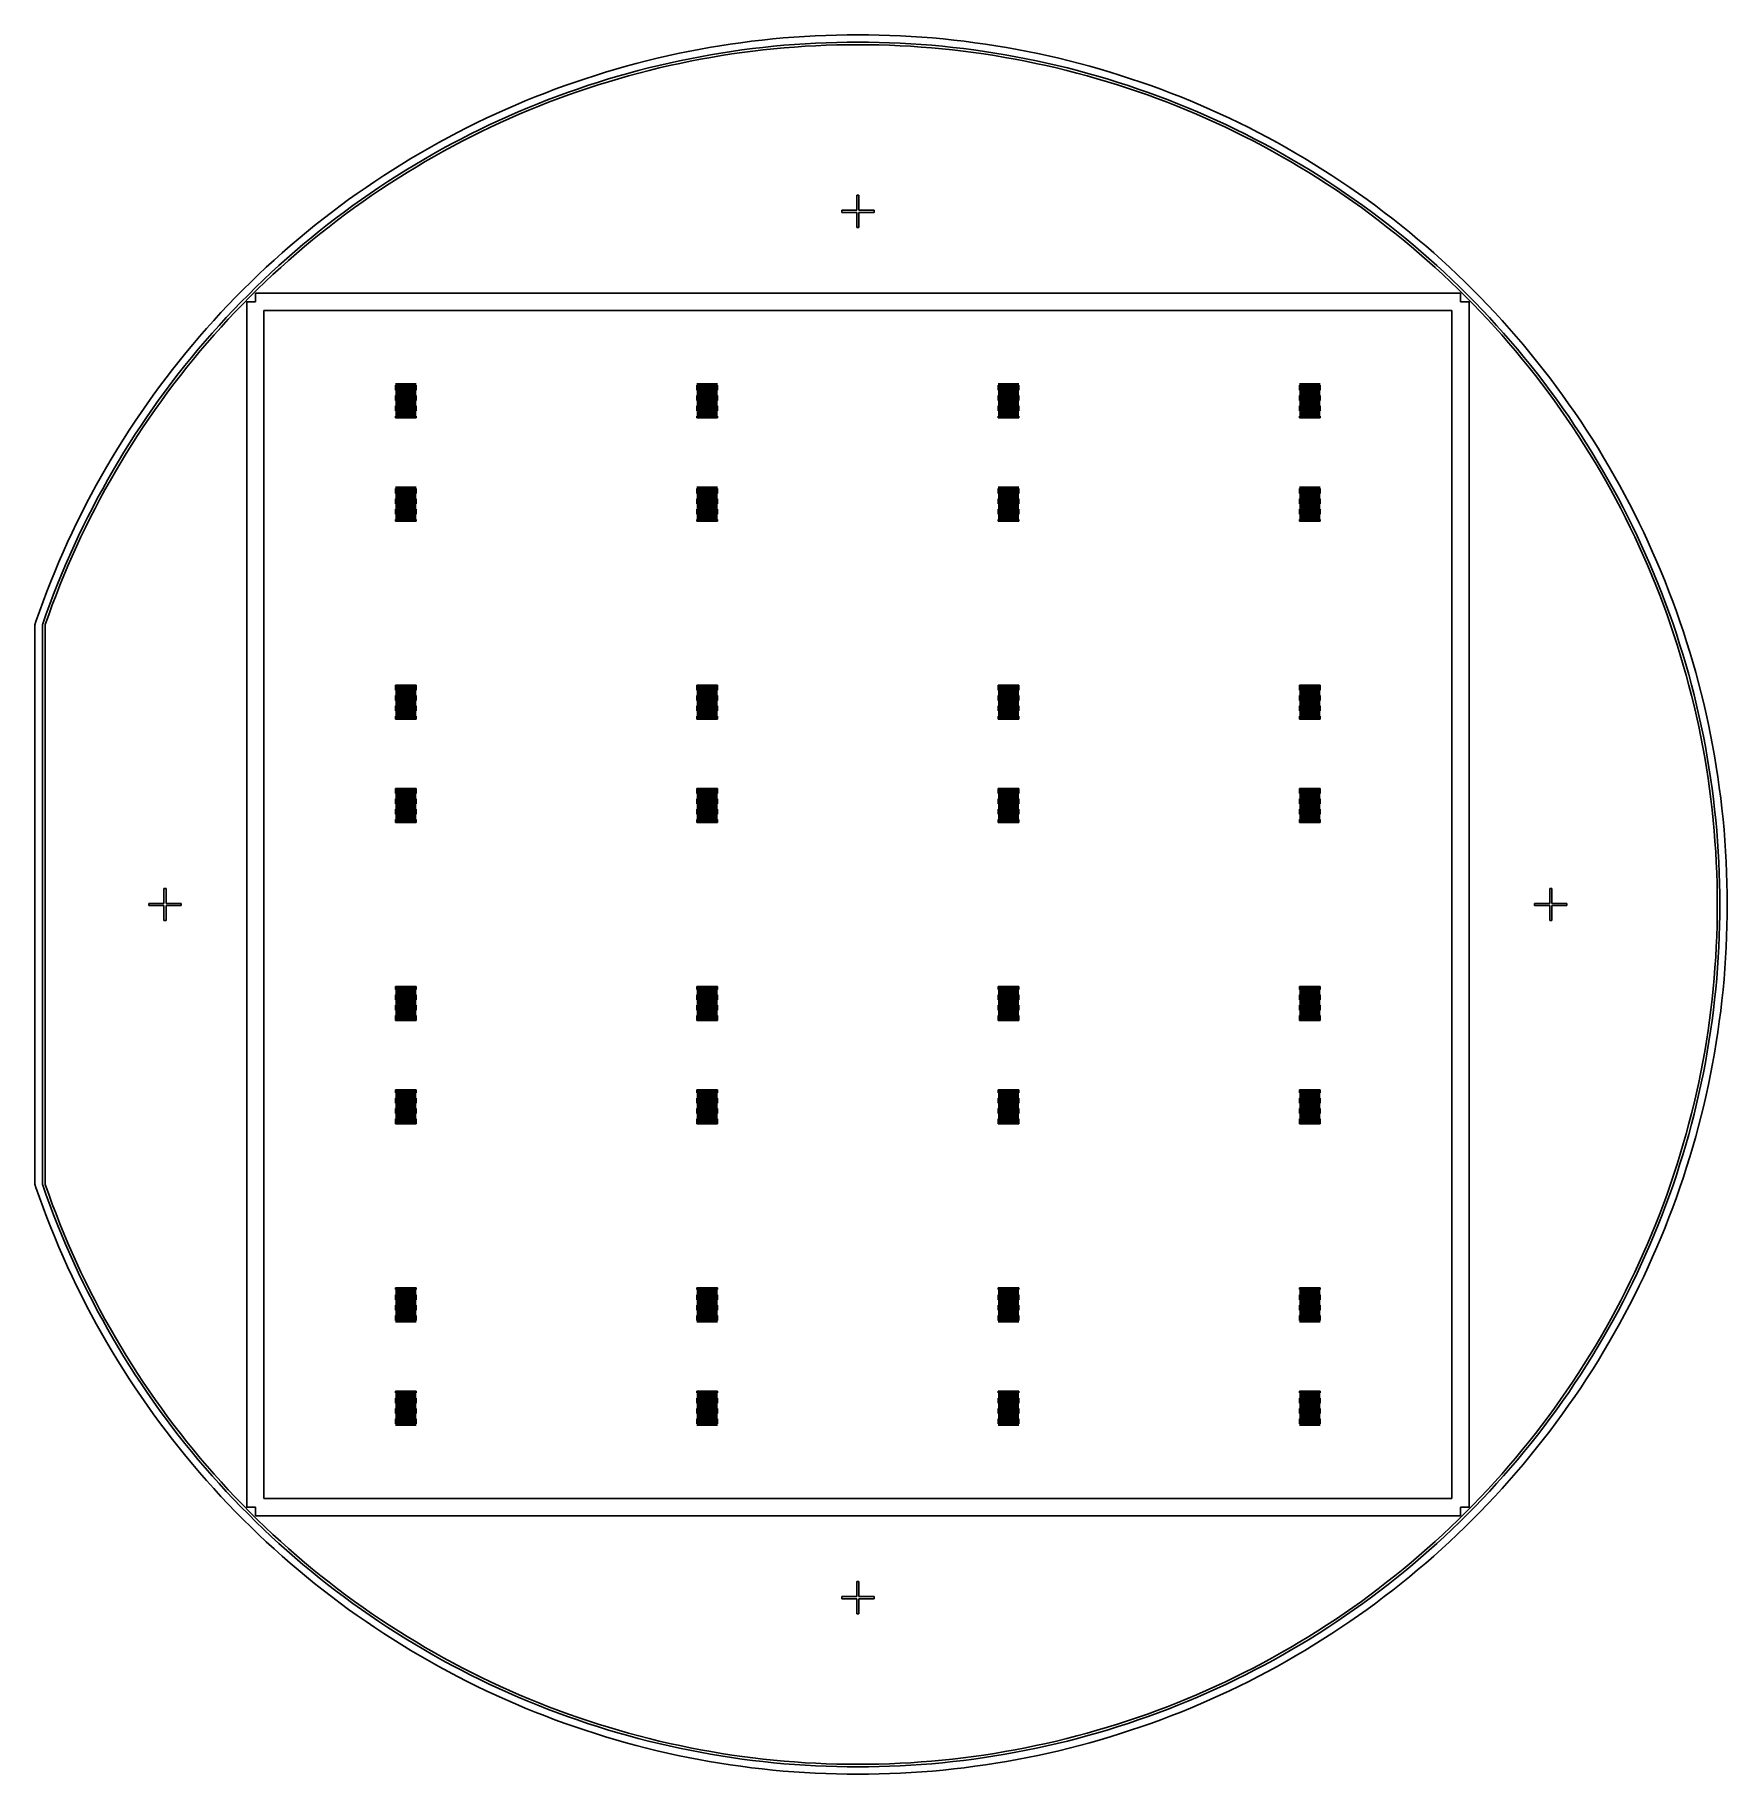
# Model space of a CAD drawing. Extents: x -16 to 83, y -18 to 83.
import ezdxf

# ---------------------------------------------------------------- set-up
doc = ezdxf.new("R2010")
doc.units = 0

msp = doc.modelspace()

# ---------------------------------------------------------------- linework, layer by layer
for p, q in [((23.0065, 81.8968), (22.3979, 81.7796)), ((23.6164, 82.0065), (23.0065, 81.8968)), ((24.2277, 82.1087), (23.6164, 82.0065)), ((24.8401, 82.2034), (24.2277, 82.1087)), ((25.4537, 82.2906), (24.8401, 82.2034)), ((24.9025, 81.783), (25.5109, 81.8694)), ((26.0683, 82.3702), (25.4537, 82.2906)), ((25.5109, 81.8694), (26.1203, 81.9484)), ((26.6838, 82.4423), (26.0683, 82.3702)), ((26.1203, 81.9484), (26.7306, 82.0199)), ((26.7472, 81.8708), (26.1387, 81.7995)), ((27.3001, 82.5068), (26.6838, 82.4423)), ((26.7306, 82.0199), (27.3418, 82.0839)), ((27.3565, 81.9346), (26.7472, 81.8708)), ((27.9172, 82.5638), (27.3001, 82.5068)), ((27.3418, 82.0839), (27.9537, 82.1404)), ((27.9666, 81.9909), (27.3565, 81.9346)), ((28.535, 82.6132), (27.9172, 82.5638)), ((27.9537, 82.1404), (28.5663, 82.1893)), ((28.5773, 82.0397), (27.9666, 81.9909)), ((29.1533, 82.655), (28.535, 82.6132)), ((28.5663, 82.1893), (29.1794, 82.2308)), ((29.1886, 82.081), (28.5773, 82.0397)), ((29.7721, 82.6892), (29.1533, 82.655)), ((29.1794, 82.2308), (29.7929, 82.2647)), ((29.8003, 82.1149), (29.1886, 82.081)), ((30.3912, 82.7158), (29.7721, 82.6892)), ((29.7929, 82.2647), (30.4069, 82.2911)), ((30.4124, 82.1412), (29.8003, 82.1149)), ((31.0107, 82.7348), (30.3912, 82.7158)), ((30.4069, 82.2911), (31.0211, 82.3099)), ((31.0248, 82.16), (30.4124, 82.1412)), ((31.6303, 82.7462), (31.0107, 82.7348)), ((31.0211, 82.3099), (31.6355, 82.3212)), ((31.6373, 82.1712), (31.0248, 82.16)), ((32.25, 82.75), (31.6303, 82.7462)), ((31.6355, 82.3212), (32.25, 82.325)), ((32.25, 82.175), (31.6373, 82.1712)), ((32.8697, 82.7462), (32.25, 82.75)), ((32.25, 82.325), (32.8645, 82.3212)), ((32.8627, 82.1712), (32.25, 82.175)), ((33.4752, 82.16), (32.8627, 82.1712)), ((32.8645, 82.3212), (33.4789, 82.3099)), ((33.4893, 82.7348), (32.8697, 82.7462)), ((34.0876, 82.1412), (33.4752, 82.16)), ((33.4789, 82.3099), (34.0931, 82.2911)), ((34.1088, 82.7158), (33.4893, 82.7348)), ((34.6997, 82.1149), (34.0876, 82.1412)), ((34.0931, 82.2911), (34.7071, 82.2647)), ((34.7279, 82.6892), (34.1088, 82.7158)), ((35.3114, 82.081), (34.6997, 82.1149)), ((34.7071, 82.2647), (35.3206, 82.2308)), ((35.3467, 82.655), (34.7279, 82.6892)), ((35.9227, 82.0397), (35.3114, 82.081)), ((35.3206, 82.2308), (35.9337, 82.1893)), ((35.965, 82.6132), (35.3467, 82.655)), ((36.5334, 81.9909), (35.9227, 82.0397)), ((35.9337, 82.1893), (36.5463, 82.1404)), ((36.5828, 82.5638), (35.965, 82.6132)), ((37.1435, 81.9346), (36.5334, 81.9909)), ((36.5463, 82.1404), (37.1582, 82.0839)), ((37.1999, 82.5068), (36.5828, 82.5638)), ((37.7528, 81.8708), (37.1435, 81.9346)), ((37.1582, 82.0839), (37.7694, 82.0199)), ((37.8162, 82.4423), (37.1999, 82.5068)), ((38.3613, 81.7995), (37.7528, 81.8708)), ((37.7694, 82.0199), (38.3797, 81.9484)), ((38.4317, 82.3702), (37.8162, 82.4423)), ((38.3797, 81.9484), (38.9891, 81.8694)), ((39.0463, 82.2906), (38.4317, 82.3702)), ((38.9891, 81.8694), (39.5975, 81.783)), ((39.6599, 82.2034), (39.0463, 82.2906)), ((40.2723, 82.1087), (39.6599, 82.2034)), ((40.8836, 82.0065), (40.2723, 82.1087)), ((41.4935, 81.8968), (40.8836, 82.0065)), ((42.1021, 81.7796), (41.4935, 81.8968)), ((18.781, 80.9207), (18.1848, 80.7517)), ((19.3793, 81.0823), (18.781, 80.9207)), ((19.9795, 81.2366), (19.3793, 81.0823)), ((19.4876, 80.6713), (20.0828, 80.8243)), ((20.5816, 81.3835), (19.9795, 81.2366)), ((20.0828, 80.8243), (20.6798, 80.97)), ((20.7144, 80.824), (20.1192, 80.6788)), ((21.1854, 81.5229), (20.5816, 81.3835)), ((20.6798, 80.97), (21.2785, 81.1083)), ((21.3114, 80.9619), (20.7144, 80.824)), ((21.7909, 81.655), (21.1854, 81.5229)), ((21.2785, 81.1083), (21.8789, 81.2392)), ((21.91, 81.0925), (21.3114, 80.9619)), ((22.3979, 81.7796), (21.7909, 81.655)), ((21.8789, 81.2392), (22.4809, 81.3628)), ((22.5101, 81.2157), (21.91, 81.0925)), ((22.4809, 81.3628), (23.0843, 81.479)), ((23.1117, 81.3315), (22.5101, 81.2157)), ((23.0843, 81.479), (23.6891, 81.5878)), ((23.7147, 81.44), (23.1117, 81.3315)), ((23.6891, 81.5878), (24.2952, 81.6891)), ((24.319, 81.541), (23.7147, 81.44)), ((24.2952, 81.6891), (24.9025, 81.783)), ((24.9245, 81.6346), (24.319, 81.541)), ((25.5311, 81.7208), (24.9245, 81.6346)), ((26.1387, 81.7995), (25.5311, 81.7208)), ((38.9689, 81.7208), (38.3613, 81.7995)), ((39.5755, 81.6346), (38.9689, 81.7208)), ((40.181, 81.541), (39.5755, 81.6346)), ((39.5975, 81.783), (40.2048, 81.6891)), ((40.7853, 81.44), (40.181, 81.541)), ((40.2048, 81.6891), (40.8109, 81.5878)), ((41.3883, 81.3315), (40.7853, 81.44)), ((40.8109, 81.5878), (41.4157, 81.479)), ((41.9899, 81.2157), (41.3883, 81.3315)), ((41.4157, 81.479), (42.0191, 81.3628)), ((42.59, 81.0925), (41.9899, 81.2157)), ((42.0191, 81.3628), (42.6211, 81.2392)), ((42.7091, 81.655), (42.1021, 81.7796)), ((43.1886, 80.9619), (42.59, 81.0925)), ((42.6211, 81.2392), (43.2215, 81.1083)), ((43.3146, 81.5229), (42.7091, 81.655)), ((43.7856, 80.824), (43.1886, 80.9619)), ((43.2215, 81.1083), (43.8202, 80.97)), ((43.9184, 81.3835), (43.3146, 81.5229)), ((44.3808, 80.6788), (43.7856, 80.824)), ((43.8202, 80.97), (44.4172, 80.8243)), ((44.5205, 81.2366), (43.9184, 81.3835)), ((44.4172, 80.8243), (45.0124, 80.6713)), ((45.1207, 81.0823), (44.5205, 81.2366)), ((45.719, 80.9207), (45.1207, 81.0823)), ((46.3152, 80.7517), (45.719, 80.9207)), ((15.2371, 79.798), (14.6549, 79.5856)), ((15.8218, 80.0032), (15.2371, 79.798)), ((16.4091, 80.2012), (15.8218, 80.0032)), ((15.9601, 79.6013), (16.5424, 79.7976)), ((16.9987, 80.392), (16.4091, 80.2012)), ((16.5424, 79.7976), (17.1271, 79.9868)), ((17.1724, 79.8438), (16.5894, 79.6552)), ((17.5906, 80.5755), (16.9987, 80.392)), ((17.1271, 79.9868), (17.714, 80.1688)), ((17.7575, 80.0252), (17.1724, 79.8438)), ((18.1848, 80.7517), (17.5906, 80.5755)), ((17.714, 80.1688), (18.3031, 80.3436)), ((18.3449, 80.1995), (17.7575, 80.0252)), ((18.3031, 80.3436), (18.8944, 80.5111)), ((18.9344, 80.3665), (18.3449, 80.1995)), ((18.8944, 80.5111), (19.4876, 80.6713)), ((19.5258, 80.5263), (18.9344, 80.3665)), ((20.1192, 80.6788), (19.5258, 80.5263)), ((44.9742, 80.5263), (44.3808, 80.6788)), ((45.5656, 80.3665), (44.9742, 80.5263)), ((45.0124, 80.6713), (45.6056, 80.5111)), ((46.1551, 80.1995), (45.5656, 80.3665)), ((45.6056, 80.5111), (46.1969, 80.3436)), ((46.7425, 80.0252), (46.1551, 80.1995)), ((46.1969, 80.3436), (46.786, 80.1688)), ((46.9094, 80.5755), (46.3152, 80.7517)), ((47.3276, 79.8438), (46.7425, 80.0252)), ((46.786, 80.1688), (47.3729, 79.9868)), ((47.5013, 80.392), (46.9094, 80.5755)), ((47.9106, 79.6552), (47.3276, 79.8438)), ((47.3729, 79.9868), (47.9576, 79.7976)), ((48.0909, 80.2012), (47.5013, 80.392)), ((47.9576, 79.7976), (48.5399, 79.6013)), ((48.6782, 80.0032), (48.0909, 80.2012)), ((49.2629, 79.798), (48.6782, 80.0032)), ((49.8451, 79.5856), (49.2629, 79.798)), ((12.9245, 78.9059), (12.3534, 78.6652)), ((13.4985, 79.1396), (12.9245, 78.9059)), ((14.0753, 79.3661), (13.4985, 79.1396)), ((13.6563, 78.7449), (14.2283, 78.9696)), ((14.2822, 78.8297), (13.712, 78.6057)), ((14.6549, 79.5856), (14.0753, 79.3661)), ((14.2283, 78.9696), (14.8029, 79.1872)), ((14.8552, 79.0466), (14.2822, 78.8297)), ((14.8029, 79.1872), (15.3802, 79.3978)), ((15.4308, 79.2566), (14.8552, 79.0466)), ((15.3802, 79.3978), (15.9601, 79.6013)), ((16.0089, 79.4594), (15.4308, 79.2566)), ((16.5894, 79.6552), (16.0089, 79.4594)), ((48.4911, 79.4594), (47.9106, 79.6552)), ((49.0692, 79.2566), (48.4911, 79.4594)), ((48.5399, 79.6013), (49.1198, 79.3978)), ((49.6448, 79.0466), (49.0692, 79.2566)), ((49.1198, 79.3978), (49.6971, 79.1872)), ((50.2178, 78.8297), (49.6448, 79.0466)), ((49.6971, 79.1872), (50.2717, 78.9696)), ((50.4247, 79.3661), (49.8451, 79.5856)), ((50.788, 78.6057), (50.2178, 78.8297)), ((50.2717, 78.9696), (50.8437, 78.7449)), ((51.0015, 79.1396), (50.4247, 79.3661)), ((51.5755, 78.9059), (51.0015, 79.1396)), ((52.1466, 78.6652), (51.5755, 78.9059)), ((10.6585, 77.9015), (10.0999, 77.6331)), ((11.2203, 78.163), (10.6585, 77.9015)), ((10.8402, 77.5173), (11.3973, 77.7766)), ((11.7853, 78.4176), (11.2203, 78.163)), ((11.3973, 77.7766), (11.9576, 78.0291)), ((12.0183, 77.8919), (11.4598, 77.6402)), ((12.3534, 78.6652), (11.7853, 78.4176)), ((11.9576, 78.0291), (12.5209, 78.2746)), ((12.58, 78.1367), (12.0183, 77.8919)), ((12.5209, 78.2746), (13.0871, 78.5133)), ((13.1445, 78.3747), (12.58, 78.1367)), ((13.0871, 78.5133), (13.6563, 78.7449)), ((13.712, 78.6057), (13.1445, 78.3747)), ((51.3555, 78.3747), (50.788, 78.6057)), ((50.8437, 78.7449), (51.4129, 78.5133)), ((51.92, 78.1367), (51.3555, 78.3747)), ((51.4129, 78.5133), (51.9791, 78.2746)), ((52.4817, 77.8919), (51.92, 78.1367)), ((51.9791, 78.2746), (52.5424, 78.0291)), ((52.7147, 78.4176), (52.1466, 78.6652)), ((53.0402, 77.6402), (52.4817, 77.8919)), ((52.5424, 78.0291), (53.1027, 77.7766)), ((53.2797, 78.163), (52.7147, 78.4176)), ((53.1027, 77.7766), (53.6598, 77.5173)), ((53.8415, 77.9015), (53.2797, 78.163)), ((54.4001, 77.6331), (53.8415, 77.9015)), ((8.44447, 76.787), (7.89972, 76.4915)), ((8.9928, 77.0758), (8.44447, 76.787)), ((9.54463, 77.3578), (8.9928, 77.0758)), ((9.18854, 76.6985), (9.73572, 76.9782)), ((9.80316, 76.8442), (9.25761, 76.5654)), ((10.0999, 77.6331), (9.54463, 77.3578)), ((9.73572, 76.9782), (10.2863, 77.2511)), ((10.3521, 77.1163), (9.80316, 76.8442)), ((10.2863, 77.2511), (10.8402, 77.5173)), ((10.9043, 77.3817), (10.3521, 77.1163)), ((11.4598, 77.6402), (10.9043, 77.3817)), ((53.5957, 77.3817), (53.0402, 77.6402)), ((54.1479, 77.1163), (53.5957, 77.3817)), ((53.6598, 77.5173), (54.2137, 77.2511)), ((54.6968, 76.8442), (54.1479, 77.1163)), ((54.2137, 77.2511), (54.7643, 76.9782)), ((54.9554, 77.3578), (54.4001, 77.6331)), ((55.2424, 76.5654), (54.6968, 76.8442)), ((54.7643, 76.9782), (55.3115, 76.6985)), ((55.5072, 77.0758), (54.9554, 77.3578)), ((56.0555, 76.787), (55.5072, 77.0758)), ((56.6003, 76.4915), (56.0555, 76.787)), ((6.82132, 75.8806), (6.28781, 75.5653)), ((7.35864, 76.1894), (6.82132, 75.8806)), ((7.03532, 75.5134), (7.56813, 75.8196)), ((7.89972, 76.4915), (7.35864, 76.1894)), ((7.56813, 75.8196), (8.10466, 76.1192)), ((8.17699, 75.9878), (7.64206, 75.6891)), ((8.10466, 76.1192), (8.64482, 76.4122)), ((8.71553, 76.2799), (8.17699, 75.9878)), ((8.64482, 76.4122), (9.18854, 76.6985)), ((9.25761, 76.5654), (8.71553, 76.2799)), ((55.7845, 76.2799), (55.2424, 76.5654)), ((55.3115, 76.6985), (55.8552, 76.4122)), ((56.323, 75.9878), (55.7845, 76.2799)), ((55.8552, 76.4122), (56.3953, 76.1192)), ((56.8579, 75.6891), (56.323, 75.9878)), ((56.3953, 76.1192), (56.9319, 75.8196)), ((57.1414, 76.1894), (56.6003, 76.4915)), ((56.9319, 75.8196), (57.4647, 75.5134)), ((57.6787, 75.8806), (57.1414, 76.1894)), ((58.2122, 75.5653), (57.6787, 75.8806)), ((5.23262, 74.9151), (4.71109, 74.5803)), ((5.75822, 75.2434), (5.23262, 74.9151)), ((5.46001, 74.556), (5.98119, 74.8816)), ((6.05986, 74.7539), (5.54025, 74.4293)), ((6.28781, 75.5653), (5.75822, 75.2434)), ((5.98119, 74.8816), (6.50632, 75.2008)), ((6.58342, 75.0721), (6.05986, 74.7539)), ((6.50632, 75.2008), (7.03532, 75.5134)), ((7.11086, 75.3838), (6.58342, 75.0721)), ((7.64206, 75.6891), (7.11086, 75.3838)), ((57.3891, 75.3838), (56.8579, 75.6891)), ((57.9166, 75.0721), (57.3891, 75.3838)), ((57.4647, 75.5134), (57.9937, 75.2008)), ((58.4401, 74.7539), (57.9166, 75.0721)), ((57.9937, 75.2008), (58.5188, 74.8816)), ((58.7418, 75.2434), (58.2122, 75.5653)), ((58.9597, 74.4293), (58.4401, 74.7539)), ((58.5188, 74.8816), (59.04, 74.556)), ((59.2674, 74.9151), (58.7418, 75.2434)), ((59.7889, 74.5803), (59.2674, 74.9151)), ((3.68056, 73.8918), (3.17169, 73.538)), ((4.19371, 74.2392), (3.68056, 73.8918)), ((3.92099, 73.5413), (4.42982, 73.8858)), ((4.51317, 73.7611), (4.00584, 73.4176)), ((4.71109, 74.5803), (4.19371, 74.2392)), ((4.42982, 73.8858), (4.94286, 74.2241)), ((5.02466, 74.0984), (4.51317, 73.7611)), ((4.94286, 74.2241), (5.46001, 74.556)), ((5.54025, 74.4293), (5.02466, 74.0984)), ((59.4753, 74.0984), (58.9597, 74.4293)), ((59.04, 74.556), (59.5571, 74.2241)), ((59.9868, 73.7611), (59.4753, 74.0984)), ((59.5571, 74.2241), (60.0702, 73.8858)), ((60.3063, 74.2392), (59.7889, 74.5803)), ((60.4942, 73.4176), (59.9868, 73.7611)), ((60.0702, 73.8858), (60.579, 73.5413)), ((60.8194, 73.8918), (60.3063, 74.2392)), ((61.3283, 73.538), (60.8194, 73.8918)), ((2.16719, 72.812), (1.67169, 72.4398)), ((2.66722, 73.1781), (2.16719, 72.812)), ((2.42036, 72.4706), (2.91618, 72.8336)), ((3.17169, 73.538), (2.66722, 73.1781)), ((2.91618, 72.8336), (3.41641, 73.1906)), ((3.50278, 73.0679), (3.00404, 72.7121)), ((3.41641, 73.1906), (3.92099, 73.5413)), ((4.00584, 73.4176), (3.50278, 73.0679)), ((32.1875, 72.5625), (32.1875, 73.4375)), ((32.1875, 73.4375), (32.3125, 73.4375)), ((32.3125, 73.4375), (32.3125, 72.5625)), ((60.9972, 73.0679), (60.4942, 73.4176)), ((60.579, 73.5413), (61.0836, 73.1906)), ((61.496, 72.7121), (60.9972, 73.0679)), ((61.0836, 73.1906), (61.5838, 72.8336)), ((61.8328, 73.1781), (61.3283, 73.538)), ((61.5838, 72.8336), (62.0796, 72.4706)), ((62.3328, 72.812), (61.8328, 73.1781)), ((62.8283, 72.4398), (62.3328, 72.812)), ((1.18082, 72.0615), (0.69459, 71.6772)), ((0.96018, 71.3454), (1.44229, 71.7264)), ((1.67169, 72.4398), (1.18082, 72.0615)), ((1.44229, 71.7264), (1.92905, 72.1015)), ((2.01987, 71.9821), (1.53458, 71.6082)), ((1.92905, 72.1015), (2.42036, 72.4706)), ((2.50972, 72.3501), (2.01987, 71.9821)), ((3.00404, 72.7121), (2.50972, 72.3501)), ((31.3125, 72.4375), (31.3125, 72.5625)), ((31.3125, 72.5625), (32.1875, 72.5625)), ((32.1875, 72.4375), (31.3125, 72.4375)), ((32.1875, 71.5625), (32.1875, 72.4375)), ((32.3125, 72.5625), (33.1875, 72.5625)), ((33.1875, 72.4375), (32.3125, 72.4375)), ((32.3125, 72.4375), (32.3125, 71.5625)), ((33.1875, 72.5625), (33.1875, 72.4375)), ((61.9903, 72.3501), (61.496, 72.7121)), ((62.4801, 71.9821), (61.9903, 72.3501)), ((62.0796, 72.4706), (62.571, 72.1015)), ((62.9654, 71.6082), (62.4801, 71.9821)), ((62.571, 72.1015), (63.0577, 71.7264)), ((63.3192, 72.0615), (62.8283, 72.4398)), ((63.0577, 71.7264), (63.5398, 71.3454)), ((63.8054, 71.6772), (63.3192, 72.0615)), ((-0.26349, 70.8909), (-0.73523, 70.489)), ((0.21315, 71.287), (-0.26349, 70.8909)), ((0.01015, 70.5658), (0.48276, 70.9585)), ((0.57793, 70.8425), (0.10672, 70.451)), ((0.69459, 71.6772), (0.21315, 71.287)), ((0.48276, 70.9585), (0.96018, 71.3454)), ((1.05389, 71.2283), (0.57793, 70.8425)), ((1.53458, 71.6082), (1.05389, 71.2283)), ((32.3125, 71.5625), (32.1875, 71.5625)), ((63.4461, 71.2283), (62.9654, 71.6082)), ((63.9221, 70.8425), (63.4461, 71.2283)), ((63.5398, 71.3454), (64.0172, 70.9585)), ((64.2868, 71.287), (63.8054, 71.6772)), ((64.3933, 70.451), (63.9221, 70.8425)), ((64.0172, 70.9585), (64.4899, 70.5658)), ((64.7635, 70.8909), (64.2868, 71.287)), ((65.2352, 70.489), (64.7635, 70.8909)), ((-1.202, 70.0814), (-1.66373, 69.668)), ((-1.37831, 69.3531), (-0.92047, 69.763)), ((-0.73523, 70.489), (-1.202, 70.0814)), ((-0.92047, 69.763), (-0.45763, 70.1672)), ((-0.35965, 70.0536), (-0.82111, 69.6506)), ((-0.45763, 70.1672), (0.01015, 70.5658)), ((0.10672, 70.451), (-0.35965, 70.0536)), ((64.8596, 70.0536), (64.3933, 70.451)), ((64.4899, 70.5658), (64.9576, 70.1672)), ((65.3211, 69.6506), (64.8596, 70.0536)), ((64.9576, 70.1672), (65.4205, 69.763)), ((65.702, 70.0814), (65.2352, 70.489)), ((65.4205, 69.763), (65.8783, 69.3531)), ((66.1637, 69.668), (65.702, 70.0814)), ((-2.57179, 68.8245), (-3.01799, 68.3944)), ((-2.12035, 69.249), (-2.57179, 68.8245)), ((-2.27873, 68.5167), (-1.83109, 68.9377)), ((-1.729, 68.8278), (-2.17531, 68.408)), ((-1.66373, 69.668), (-2.12035, 69.249)), ((-1.83109, 68.9377), (-1.37831, 69.3531)), ((-1.27757, 69.242), (-1.729, 68.8278)), ((-0.82111, 69.6506), (-1.27757, 69.242)), ((65.7776, 69.242), (65.3211, 69.6506)), ((66.229, 68.8278), (65.7776, 69.242)), ((65.8783, 69.3531), (66.3311, 68.9377)), ((66.6203, 69.249), (66.1637, 69.668)), ((66.6753, 68.408), (66.229, 68.8278)), ((66.3311, 68.9377), (66.7787, 68.5167)), ((67.0718, 68.8245), (66.6203, 69.249)), ((67.518, 68.3944), (67.0718, 68.8245)), ((-3.45889, 67.9589), (-3.89439, 67.518)), ((-3.01799, 68.3944), (-3.45889, 67.9589)), ((-3.15837, 67.6584), (-2.72119, 68.0902)), ((-2.61642, 67.9828), (-3.05231, 67.5523)), ((-2.75, 67.25), (-2.75, 67.75)), ((-2.75, 67.75), (67.25, 67.75)), ((-2.72119, 68.0902), (-2.27873, 68.5167)), ((-2.17531, 68.408), (-2.61642, 67.9828)), ((67.1164, 67.9828), (66.6753, 68.408)), ((66.7787, 68.5167), (67.2212, 68.0902)), ((67.5523, 67.5523), (67.1164, 67.9828)), ((67.2212, 68.0902), (67.6584, 67.6584)), ((67.25, 67.75), (67.25, 67.25)), ((67.9589, 67.9589), (67.518, 68.3944)), ((68.3944, 67.518), (67.9589, 67.9589)), ((-4.32448, 67.0718), (-4.74904, 66.6203)), ((-4.43765, 66.3311), (-4.01666, 66.7787)), ((-3.90804, 66.6753), (-4.32776, 66.229)), ((-3.89439, 67.518), (-4.32448, 67.0718)), ((-4.01666, 66.7787), (-3.59021, 67.2212)), ((-3.48285, 67.1164), (-3.90804, 66.6753)), ((-3.59021, 67.2212), (-3.15837, 67.6584)), ((-3.05231, 67.5523), (-3.48285, 67.1164)), ((-3.25, -2.75), (-3.25, 67.25)), ((-3.25, 67.25), (-2.75, 67.25)), ((66.75, 66.75), (-2.25, 66.75)), ((-2.25, 66.75), (-2.25, -2.25)), ((66.75, -2.25), (66.75, 66.75)), ((67.25, 67.25), (67.75, 67.25)), ((67.9828, 67.1164), (67.5523, 67.5523)), ((67.6584, 67.6584), (68.0902, 67.2212)), ((67.75, 67.25), (67.75, -2.75)), ((68.408, 66.6753), (67.9828, 67.1164)), ((68.0902, 67.2212), (68.5167, 66.7787)), ((68.8245, 67.0718), (68.3944, 67.518)), ((68.8278, 66.229), (68.408, 66.6753)), ((68.5167, 66.7787), (68.9377, 66.3311)), ((69.249, 66.6203), (68.8245, 67.0718)), ((-5.58138, 65.702), (-5.98904, 65.2352)), ((-5.16803, 66.1637), (-5.58138, 65.702)), ((-5.263, 65.4205), (-4.85312, 65.8783)), ((-4.74904, 66.6203), (-5.16803, 66.1637)), ((-4.74197, 65.7776), (-5.15063, 65.3211)), ((-4.85312, 65.8783), (-4.43765, 66.3311)), ((-4.32776, 66.229), (-4.74197, 65.7776)), ((69.242, 65.7776), (68.8278, 66.229)), ((68.9377, 66.3311), (69.3531, 65.8783)), ((69.6506, 65.3211), (69.242, 65.7776)), ((69.668, 66.1637), (69.249, 66.6203)), ((69.3531, 65.8783), (69.763, 65.4205)), ((70.0814, 65.702), (69.668, 66.1637)), ((70.489, 65.2352), (70.0814, 65.702)), ((-6.39095, 64.7635), (-6.78702, 64.2868)), ((-5.98904, 65.2352), (-6.39095, 64.7635)), ((-6.06575, 64.4899), (-5.66722, 64.9576)), ((-5.55365, 64.8596), (-5.95097, 64.3933)), ((-5.66722, 64.9576), (-5.263, 65.4205)), ((-5.15063, 65.3211), (-5.55365, 64.8596)), ((70.0536, 64.8596), (69.6506, 65.3211)), ((69.763, 65.4205), (70.1672, 64.9576)), ((70.451, 64.3933), (70.0536, 64.8596)), ((70.1672, 64.9576), (70.5658, 64.4899)), ((70.8909, 64.7635), (70.489, 65.2352)), ((71.287, 64.2868), (70.8909, 64.7635)), ((-7.17723, 63.8054), (-7.56149, 63.3192)), ((-6.78702, 64.2868), (-7.17723, 63.8054)), ((-6.84541, 63.5398), (-6.4585, 64.0172)), ((-6.34254, 63.9221), (-6.7283, 63.4461)), ((-6.4585, 64.0172), (-6.06575, 64.4899)), ((-5.95097, 64.3933), (-6.34254, 63.9221)), ((70.8425, 63.9221), (70.451, 64.3933)), ((70.5658, 64.4899), (70.9585, 64.0172)), ((71.2283, 63.4461), (70.8425, 63.9221)), ((70.9585, 64.0172), (71.3454, 63.5398)), ((71.6772, 63.8054), (71.287, 64.2868)), ((72.0615, 63.3192), (71.6772, 63.8054)), ((-7.93976, 62.8283), (-8.31198, 62.3328)), ((-7.56149, 63.3192), (-7.93976, 62.8283)), ((-7.60153, 62.571), (-7.22644, 63.0577)), ((-7.10818, 62.9654), (-7.48215, 62.4801)), ((-7.22644, 63.0577), (-6.84541, 63.5398)), ((-6.7283, 63.4461), (-7.10818, 62.9654)), ((71.6082, 62.9654), (71.2283, 63.4461)), ((71.3454, 63.5398), (71.7264, 63.0577)), ((71.9821, 62.4801), (71.6082, 62.9654)), ((71.7264, 63.0577), (72.1015, 62.571)), ((72.4398, 62.8283), (72.0615, 63.3192)), ((72.812, 62.3328), (72.4398, 62.8283)), ((-8.67809, 61.8328), (-9.03802, 61.3283)), ((-8.31198, 62.3328), (-8.67809, 61.8328)), ((-8.33363, 61.5838), (-7.97061, 62.0796)), ((-7.85013, 61.9903), (-8.21207, 61.496)), ((-7.97061, 62.0796), (-7.60153, 62.571)), ((-7.48215, 62.4801), (-7.85013, 61.9903)), ((5.40001, 62.475), (5.40001, 62.485)), ((5.40001, 62.485), (6.59999, 62.485)), ((6.59999, 62.475), (5.40001, 62.475)), ((5.40001, 62.435), (5.40001, 62.445)), ((5.40001, 62.445), (6.59999, 62.445)), ((6.59999, 62.435), (5.40001, 62.435)), ((5.40001, 62.395), (5.40001, 62.405)), ((5.40001, 62.405), (6.59999, 62.405)), ((6.59999, 62.395), (5.40001, 62.395)), ((5.40001, 62.355), (5.40001, 62.365)), ((5.40001, 62.365), (6.59999, 62.365)), ((6.59999, 62.355), (5.40001, 62.355)), ((5.40001, 62.315), (5.40001, 62.325)), ((5.40001, 62.325), (6.59999, 62.325)), ((6.59999, 62.315), (5.40001, 62.315)), ((5.40001, 62.275), (5.40001, 62.285)), ((5.40001, 62.285), (6.59999, 62.285)), ((6.59999, 62.275), (5.40001, 62.275)), ((5.40001, 62.235), (5.40001, 62.245)), ((5.40001, 62.245), (6.59999, 62.245)), ((6.59999, 62.235), (5.40001, 62.235)), ((5.40001, 62.195), (5.40001, 62.205)), ((5.40001, 62.205), (6.59999, 62.205)), ((6.59999, 62.195), (5.40001, 62.195)), ((5.40001, 62.155), (5.40001, 62.165)), ((5.40001, 62.165), (6.59999, 62.165)), ((6.59999, 62.155), (5.40001, 62.155)), ((5.40001, 62.115), (5.40001, 62.125)), ((5.40001, 62.125), (6.59999, 62.125)), ((6.59999, 62.115), (5.40001, 62.115)), ((5.40001, 62.075), (5.40001, 62.085)), ((5.40001, 62.085), (6.59999, 62.085)), ((6.59999, 62.075), (5.40001, 62.075)), ((5.40001, 62.035), (5.40001, 62.045)), ((5.40001, 62.045), (6.59999, 62.045)), ((6.59999, 62.035), (5.40001, 62.035)), ((5.40001, 61.995), (5.40001, 62.005)), ((5.40001, 62.005), (6.59999, 62.005)), ((6.59999, 61.995), (5.40001, 61.995)), ((5.40001, 61.955), (5.40001, 61.965)), ((5.40001, 61.965), (6.59999, 61.965)), ((6.59999, 61.955), (5.40001, 61.955)), ((5.40001, 61.915), (5.40001, 61.925)), ((5.40001, 61.925), (6.59999, 61.925)), ((6.59999, 61.915), (5.40001, 61.915)), ((5.40001, 61.875), (5.40001, 61.885)), ((5.40001, 61.885), (6.59999, 61.885)), ((6.59999, 61.875), (5.40001, 61.875)), ((5.40001, 61.835), (5.40001, 61.845)), ((5.40001, 61.845), (6.59999, 61.845)), ((6.59999, 61.835), (5.40001, 61.835)), ((5.40001, 61.795), (5.40001, 61.805)), ((5.40001, 61.805), (6.59999, 61.805)), ((6.59999, 61.795), (5.40001, 61.795)), ((5.40001, 61.755), (5.40001, 61.765)), ((5.40001, 61.765), (6.59999, 61.765)), ((6.59999, 61.755), (5.40001, 61.755)), ((5.40001, 61.715), (5.40001, 61.725)), ((5.40001, 61.725), (6.59999, 61.725)), ((6.59999, 61.715), (5.40001, 61.715)), ((5.40001, 61.675), (5.40001, 61.685)), ((5.40001, 61.685), (6.59999, 61.685)), ((6.59999, 61.675), (5.40001, 61.675)), ((5.40001, 61.635), (5.40001, 61.645)), ((5.40001, 61.645), (6.59999, 61.645)), ((6.59999, 61.635), (5.40001, 61.635)), ((6.59999, 62.485), (6.59999, 62.475)), ((6.59999, 62.445), (6.59999, 62.435)), ((6.59999, 62.405), (6.59999, 62.395)), ((6.59999, 62.365), (6.59999, 62.355)), ((6.59999, 62.325), (6.59999, 62.315)), ((6.59999, 62.285), (6.59999, 62.275)), ((6.59999, 62.245), (6.59999, 62.235)), ((6.59999, 62.205), (6.59999, 62.195)), ((6.59999, 62.165), (6.59999, 62.155)), ((6.59999, 62.125), (6.59999, 62.115)), ((6.59999, 62.085), (6.59999, 62.075)), ((6.59999, 62.045), (6.59999, 62.035)), ((6.59999, 62.005), (6.59999, 61.995)), ((6.59999, 61.965), (6.59999, 61.955)), ((6.59999, 61.925), (6.59999, 61.915)), ((6.59999, 61.885), (6.59999, 61.875)), ((6.59999, 61.845), (6.59999, 61.835)), ((6.59999, 61.805), (6.59999, 61.795)), ((6.59999, 61.765), (6.59999, 61.755)), ((6.59999, 61.725), (6.59999, 61.715)), ((6.59999, 61.685), (6.59999, 61.675)), ((6.59999, 61.645), (6.59999, 61.635)), ((22.9, 62.475), (22.9, 62.485)), ((22.9, 62.485), (24.1, 62.485)), ((24.1, 62.475), (22.9, 62.475)), ((22.9, 62.435), (22.9, 62.445)), ((22.9, 62.445), (24.1, 62.445)), ((24.1, 62.435), (22.9, 62.435)), ((22.9, 62.395), (22.9, 62.405)), ((22.9, 62.405), (24.1, 62.405)), ((24.1, 62.395), (22.9, 62.395)), ((22.9, 62.355), (22.9, 62.365)), ((22.9, 62.365), (24.1, 62.365)), ((24.1, 62.355), (22.9, 62.355)), ((22.9, 62.315), (22.9, 62.325)), ((22.9, 62.325), (24.1, 62.325)), ((24.1, 62.315), (22.9, 62.315)), ((22.9, 62.275), (22.9, 62.285)), ((22.9, 62.285), (24.1, 62.285)), ((24.1, 62.275), (22.9, 62.275)), ((22.9, 62.235), (22.9, 62.245)), ((22.9, 62.245), (24.1, 62.245)), ((24.1, 62.235), (22.9, 62.235)), ((22.9, 62.195), (22.9, 62.205)), ((22.9, 62.205), (24.1, 62.205)), ((24.1, 62.195), (22.9, 62.195)), ((22.9, 62.155), (22.9, 62.165)), ((22.9, 62.165), (24.1, 62.165)), ((24.1, 62.155), (22.9, 62.155)), ((22.9, 62.115), (22.9, 62.125)), ((22.9, 62.125), (24.1, 62.125)), ((24.1, 62.115), (22.9, 62.115)), ((22.9, 62.075), (22.9, 62.085)), ((22.9, 62.085), (24.1, 62.085)), ((24.1, 62.075), (22.9, 62.075)), ((22.9, 62.035), (22.9, 62.045)), ((22.9, 62.045), (24.1, 62.045)), ((24.1, 62.035), (22.9, 62.035)), ((22.9, 61.995), (22.9, 62.005)), ((22.9, 62.005), (24.1, 62.005)), ((24.1, 61.995), (22.9, 61.995)), ((22.9, 61.955), (22.9, 61.965)), ((22.9, 61.965), (24.1, 61.965)), ((24.1, 61.955), (22.9, 61.955)), ((22.9, 61.915), (22.9, 61.925)), ((22.9, 61.925), (24.1, 61.925)), ((24.1, 61.915), (22.9, 61.915)), ((22.9, 61.875), (22.9, 61.885)), ((22.9, 61.885), (24.1, 61.885)), ((24.1, 61.875), (22.9, 61.875)), ((22.9, 61.835), (22.9, 61.845)), ((22.9, 61.845), (24.1, 61.845)), ((24.1, 61.835), (22.9, 61.835)), ((22.9, 61.795), (22.9, 61.805)), ((22.9, 61.805), (24.1, 61.805)), ((24.1, 61.795), (22.9, 61.795)), ((22.9, 61.755), (22.9, 61.765)), ((22.9, 61.765), (24.1, 61.765)), ((24.1, 61.755), (22.9, 61.755)), ((22.9, 61.715), (22.9, 61.725)), ((22.9, 61.725), (24.1, 61.725)), ((24.1, 61.715), (22.9, 61.715)), ((22.9, 61.675), (22.9, 61.685)), ((22.9, 61.685), (24.1, 61.685)), ((24.1, 61.675), (22.9, 61.675)), ((22.9, 61.635), (22.9, 61.645)), ((22.9, 61.645), (24.1, 61.645)), ((24.1, 61.635), (22.9, 61.635)), ((24.1, 62.485), (24.1, 62.475)), ((24.1, 62.445), (24.1, 62.435)), ((24.1, 62.405), (24.1, 62.395)), ((24.1, 62.365), (24.1, 62.355)), ((24.1, 62.325), (24.1, 62.315)), ((24.1, 62.285), (24.1, 62.275)), ((24.1, 62.245), (24.1, 62.235)), ((24.1, 62.205), (24.1, 62.195)), ((24.1, 62.165), (24.1, 62.155)), ((24.1, 62.125), (24.1, 62.115)), ((24.1, 62.085), (24.1, 62.075)), ((24.1, 62.045), (24.1, 62.035)), ((24.1, 62.005), (24.1, 61.995)), ((24.1, 61.965), (24.1, 61.955)), ((24.1, 61.925), (24.1, 61.915)), ((24.1, 61.885), (24.1, 61.875)), ((24.1, 61.845), (24.1, 61.835)), ((24.1, 61.805), (24.1, 61.795)), ((24.1, 61.765), (24.1, 61.755)), ((24.1, 61.725), (24.1, 61.715)), ((24.1, 61.685), (24.1, 61.675)), ((24.1, 61.645), (24.1, 61.635)), ((40.4, 62.475), (40.4, 62.485)), ((40.4, 62.485), (41.6, 62.485)), ((41.6, 62.475), (40.4, 62.475)), ((40.4, 62.435), (40.4, 62.445)), ((40.4, 62.445), (41.6, 62.445)), ((41.6, 62.435), (40.4, 62.435)), ((40.4, 62.395), (40.4, 62.405)), ((40.4, 62.405), (41.6, 62.405)), ((41.6, 62.395), (40.4, 62.395)), ((40.4, 62.355), (40.4, 62.365)), ((40.4, 62.365), (41.6, 62.365)), ((41.6, 62.355), (40.4, 62.355)), ((40.4, 62.315), (40.4, 62.325)), ((40.4, 62.325), (41.6, 62.325)), ((41.6, 62.315), (40.4, 62.315)), ((40.4, 62.275), (40.4, 62.285)), ((40.4, 62.285), (41.6, 62.285)), ((41.6, 62.275), (40.4, 62.275)), ((40.4, 62.235), (40.4, 62.245)), ((40.4, 62.245), (41.6, 62.245)), ((41.6, 62.235), (40.4, 62.235)), ((40.4, 62.195), (40.4, 62.205)), ((40.4, 62.205), (41.6, 62.205)), ((41.6, 62.195), (40.4, 62.195)), ((40.4, 62.155), (40.4, 62.165)), ((40.4, 62.165), (41.6, 62.165)), ((41.6, 62.155), (40.4, 62.155)), ((40.4, 62.115), (40.4, 62.125)), ((40.4, 62.125), (41.6, 62.125)), ((41.6, 62.115), (40.4, 62.115)), ((40.4, 62.075), (40.4, 62.085)), ((40.4, 62.085), (41.6, 62.085)), ((41.6, 62.075), (40.4, 62.075)), ((40.4, 62.035), (40.4, 62.045)), ((40.4, 62.045), (41.6, 62.045)), ((41.6, 62.035), (40.4, 62.035)), ((40.4, 61.995), (40.4, 62.005)), ((40.4, 62.005), (41.6, 62.005)), ((41.6, 61.995), (40.4, 61.995)), ((40.4, 61.955), (40.4, 61.965)), ((40.4, 61.965), (41.6, 61.965)), ((41.6, 61.955), (40.4, 61.955)), ((40.4, 61.915), (40.4, 61.925)), ((40.4, 61.925), (41.6, 61.925)), ((41.6, 61.915), (40.4, 61.915)), ((40.4, 61.875), (40.4, 61.885)), ((40.4, 61.885), (41.6, 61.885)), ((41.6, 61.875), (40.4, 61.875)), ((40.4, 61.835), (40.4, 61.845)), ((40.4, 61.845), (41.6, 61.845)), ((41.6, 61.835), (40.4, 61.835)), ((40.4, 61.795), (40.4, 61.805)), ((40.4, 61.805), (41.6, 61.805)), ((41.6, 61.795), (40.4, 61.795)), ((40.4, 61.755), (40.4, 61.765)), ((40.4, 61.765), (41.6, 61.765)), ((41.6, 61.755), (40.4, 61.755)), ((40.4, 61.715), (40.4, 61.725)), ((40.4, 61.725), (41.6, 61.725)), ((41.6, 61.715), (40.4, 61.715)), ((40.4, 61.675), (40.4, 61.685)), ((40.4, 61.685), (41.6, 61.685)), ((41.6, 61.675), (40.4, 61.675)), ((40.4, 61.635), (40.4, 61.645)), ((40.4, 61.645), (41.6, 61.645)), ((41.6, 61.635), (40.4, 61.635)), ((41.6, 62.485), (41.6, 62.475)), ((41.6, 62.445), (41.6, 62.435)), ((41.6, 62.405), (41.6, 62.395)), ((41.6, 62.365), (41.6, 62.355)), ((41.6, 62.325), (41.6, 62.315)), ((41.6, 62.285), (41.6, 62.275)), ((41.6, 62.245), (41.6, 62.235)), ((41.6, 62.205), (41.6, 62.195)), ((41.6, 62.165), (41.6, 62.155)), ((41.6, 62.125), (41.6, 62.115)), ((41.6, 62.085), (41.6, 62.075)), ((41.6, 62.045), (41.6, 62.035)), ((41.6, 62.005), (41.6, 61.995)), ((41.6, 61.965), (41.6, 61.955)), ((41.6, 61.925), (41.6, 61.915)), ((41.6, 61.885), (41.6, 61.875)), ((41.6, 61.845), (41.6, 61.835)), ((41.6, 61.805), (41.6, 61.795)), ((41.6, 61.765), (41.6, 61.755)), ((41.6, 61.725), (41.6, 61.715)), ((41.6, 61.685), (41.6, 61.675)), ((41.6, 61.645), (41.6, 61.635)), ((57.9, 62.475), (57.9, 62.485)), ((57.9, 62.485), (59.1, 62.485)), ((59.1, 62.475), (57.9, 62.475)), ((57.9, 62.435), (57.9, 62.445)), ((57.9, 62.445), (59.1, 62.445)), ((59.1, 62.435), (57.9, 62.435)), ((57.9, 62.395), (57.9, 62.405)), ((57.9, 62.405), (59.1, 62.405)), ((59.1, 62.395), (57.9, 62.395)), ((57.9, 62.355), (57.9, 62.365)), ((57.9, 62.365), (59.1, 62.365)), ((59.1, 62.355), (57.9, 62.355)), ((57.9, 62.315), (57.9, 62.325)), ((57.9, 62.325), (59.1, 62.325)), ((59.1, 62.315), (57.9, 62.315)), ((57.9, 62.275), (57.9, 62.285)), ((57.9, 62.285), (59.1, 62.285)), ((59.1, 62.275), (57.9, 62.275)), ((57.9, 62.235), (57.9, 62.245)), ((57.9, 62.245), (59.1, 62.245)), ((59.1, 62.235), (57.9, 62.235)), ((57.9, 62.195), (57.9, 62.205)), ((57.9, 62.205), (59.1, 62.205)), ((59.1, 62.195), (57.9, 62.195)), ((57.9, 62.155), (57.9, 62.165)), ((57.9, 62.165), (59.1, 62.165)), ((59.1, 62.155), (57.9, 62.155)), ((57.9, 62.115), (57.9, 62.125)), ((57.9, 62.125), (59.1, 62.125)), ((59.1, 62.115), (57.9, 62.115)), ((57.9, 62.075), (57.9, 62.085)), ((57.9, 62.085), (59.1, 62.085)), ((59.1, 62.075), (57.9, 62.075)), ((57.9, 62.035), (57.9, 62.045)), ((57.9, 62.045), (59.1, 62.045)), ((59.1, 62.035), (57.9, 62.035)), ((57.9, 61.995), (57.9, 62.005)), ((57.9, 62.005), (59.1, 62.005)), ((59.1, 61.995), (57.9, 61.995)), ((57.9, 61.955), (57.9, 61.965)), ((57.9, 61.965), (59.1, 61.965)), ((59.1, 61.955), (57.9, 61.955)), ((57.9, 61.915), (57.9, 61.925)), ((57.9, 61.925), (59.1, 61.925)), ((59.1, 61.915), (57.9, 61.915)), ((57.9, 61.875), (57.9, 61.885)), ((57.9, 61.885), (59.1, 61.885)), ((59.1, 61.875), (57.9, 61.875)), ((57.9, 61.835), (57.9, 61.845)), ((57.9, 61.845), (59.1, 61.845)), ((59.1, 61.835), (57.9, 61.835)), ((57.9, 61.795), (57.9, 61.805)), ((57.9, 61.805), (59.1, 61.805)), ((59.1, 61.795), (57.9, 61.795)), ((57.9, 61.755), (57.9, 61.765)), ((57.9, 61.765), (59.1, 61.765)), ((59.1, 61.755), (57.9, 61.755)), ((57.9, 61.715), (57.9, 61.725)), ((57.9, 61.725), (59.1, 61.725)), ((59.1, 61.715), (57.9, 61.715)), ((57.9, 61.675), (57.9, 61.685)), ((57.9, 61.685), (59.1, 61.685)), ((59.1, 61.675), (57.9, 61.675)), ((57.9, 61.635), (57.9, 61.645)), ((57.9, 61.645), (59.1, 61.645)), ((59.1, 61.635), (57.9, 61.635)), ((59.1, 62.485), (59.1, 62.475)), ((59.1, 62.445), (59.1, 62.435)), ((59.1, 62.405), (59.1, 62.395)), ((59.1, 62.365), (59.1, 62.355)), ((59.1, 62.325), (59.1, 62.315)), ((59.1, 62.285), (59.1, 62.275)), ((59.1, 62.245), (59.1, 62.235)), ((59.1, 62.205), (59.1, 62.195)), ((59.1, 62.165), (59.1, 62.155)), ((59.1, 62.125), (59.1, 62.115)), ((59.1, 62.085), (59.1, 62.075)), ((59.1, 62.045), (59.1, 62.035)), ((59.1, 62.005), (59.1, 61.995)), ((59.1, 61.965), (59.1, 61.955)), ((59.1, 61.925), (59.1, 61.915)), ((59.1, 61.885), (59.1, 61.875)), ((59.1, 61.845), (59.1, 61.835)), ((59.1, 61.805), (59.1, 61.795)), ((59.1, 61.765), (59.1, 61.755)), ((59.1, 61.725), (59.1, 61.715)), ((59.1, 61.685), (59.1, 61.675)), ((59.1, 61.645), (59.1, 61.635)), ((72.3501, 61.9903), (71.9821, 62.4801)), ((72.1015, 62.571), (72.4706, 62.0796)), ((72.7121, 61.496), (72.3501, 61.9903)), ((72.4706, 62.0796), (72.8336, 61.5838)), ((73.1781, 61.8328), (72.812, 62.3328)), ((73.538, 61.3283), (73.1781, 61.8328)), ((-9.39175, 60.8194), (-9.73921, 60.3063)), ((-9.03802, 61.3283), (-9.39175, 60.8194)), ((-9.04131, 60.579), (-8.69055, 61.0836)), ((-8.56792, 60.9972), (-8.91762, 60.4942)), ((-8.69055, 61.0836), (-8.33363, 61.5838)), ((-8.21207, 61.496), (-8.56792, 60.9972)), ((5.40001, 61.595), (5.40001, 61.605)), ((5.40001, 61.605), (6.59999, 61.605)), ((6.59999, 61.595), (5.40001, 61.595)), ((5.40001, 61.555), (5.40001, 61.565)), ((5.40001, 61.565), (6.59999, 61.565)), ((6.59999, 61.555), (5.40001, 61.555)), ((5.40001, 61.515), (5.40001, 61.525)), ((5.40001, 61.525), (6.59999, 61.525)), ((6.59999, 61.515), (5.40001, 61.515)), ((5.40001, 61.475), (5.40001, 61.485)), ((5.40001, 61.485), (6.59999, 61.485)), ((6.59999, 61.475), (5.40001, 61.475)), ((5.40001, 61.435), (5.40001, 61.445)), ((5.40001, 61.445), (6.59999, 61.445)), ((6.59999, 61.435), (5.40001, 61.435)), ((5.40001, 61.395), (5.40001, 61.405)), ((5.40001, 61.405), (6.59999, 61.405)), ((6.59999, 61.395), (5.40001, 61.395)), ((5.40001, 61.355), (5.40001, 61.365)), ((5.40001, 61.365), (6.59999, 61.365)), ((6.59999, 61.355), (5.40001, 61.355)), ((5.40001, 61.315), (5.40001, 61.325)), ((5.40001, 61.325), (6.59999, 61.325)), ((6.59999, 61.315), (5.40001, 61.315)), ((5.40001, 61.275), (5.40001, 61.285)), ((5.40001, 61.285), (6.59999, 61.285)), ((6.59999, 61.275), (5.40001, 61.275)), ((5.40001, 61.235), (5.40001, 61.245)), ((5.40001, 61.245), (6.59999, 61.245)), ((6.59999, 61.235), (5.40001, 61.235)), ((5.40001, 61.195), (5.40001, 61.205)), ((5.40001, 61.205), (6.59999, 61.205)), ((6.59999, 61.195), (5.40001, 61.195)), ((5.40001, 61.155), (5.40001, 61.165)), ((5.40001, 61.165), (6.59999, 61.165)), ((6.59999, 61.155), (5.40001, 61.155)), ((5.40001, 61.115), (5.40001, 61.125)), ((5.40001, 61.125), (6.59999, 61.125)), ((6.59999, 61.115), (5.40001, 61.115)), ((5.40001, 61.075), (5.40001, 61.085)), ((5.40001, 61.085), (6.59999, 61.085)), ((6.59999, 61.075), (5.40001, 61.075)), ((5.40001, 61.035), (5.40001, 61.045)), ((5.40001, 61.045), (6.59999, 61.045)), ((6.59999, 61.035), (5.40001, 61.035)), ((5.40001, 60.995), (5.40001, 61.005)), ((5.40001, 61.005), (6.59999, 61.005)), ((6.59999, 60.995), (5.40001, 60.995)), ((5.40001, 60.955), (5.40001, 60.965)), ((5.40001, 60.965), (6.59999, 60.965)), ((6.59999, 60.955), (5.40001, 60.955)), ((5.40001, 60.915), (5.40001, 60.925)), ((5.40001, 60.925), (6.59999, 60.925)), ((6.59999, 60.915), (5.40001, 60.915)), ((5.40001, 60.875), (5.40001, 60.885)), ((5.40001, 60.885), (6.59999, 60.885)), ((6.59999, 60.875), (5.40001, 60.875)), ((5.40001, 60.835), (5.40001, 60.845)), ((5.40001, 60.845), (6.59999, 60.845)), ((6.59999, 60.835), (5.40001, 60.835)), ((5.40001, 60.795), (5.40001, 60.805)), ((5.40001, 60.805), (6.59999, 60.805)), ((6.59999, 60.795), (5.40001, 60.795)), ((5.40001, 60.755), (5.40001, 60.765)), ((5.40001, 60.765), (6.59999, 60.765)), ((6.59999, 60.755), (5.40001, 60.755)), ((5.40001, 60.715), (5.40001, 60.725)), ((5.40001, 60.725), (6.59999, 60.725)), ((6.59999, 60.715), (5.40001, 60.715)), ((5.40001, 60.675), (5.40001, 60.685)), ((5.40001, 60.685), (6.59999, 60.685)), ((6.59999, 60.675), (5.40001, 60.675)), ((5.40001, 60.635), (5.40001, 60.645)), ((5.40001, 60.645), (6.59999, 60.645)), ((6.59999, 60.635), (5.40001, 60.635)), ((5.40001, 60.595), (5.40001, 60.605)), ((5.40001, 60.605), (6.59999, 60.605)), ((6.59999, 61.605), (6.59999, 61.595)), ((6.59999, 61.565), (6.59999, 61.555)), ((6.59999, 61.525), (6.59999, 61.515)), ((6.59999, 61.485), (6.59999, 61.475)), ((6.59999, 61.445), (6.59999, 61.435)), ((6.59999, 61.405), (6.59999, 61.395)), ((6.59999, 61.365), (6.59999, 61.355)), ((6.59999, 61.325), (6.59999, 61.315)), ((6.59999, 61.285), (6.59999, 61.275)), ((6.59999, 61.245), (6.59999, 61.235)), ((6.59999, 61.205), (6.59999, 61.195)), ((6.59999, 61.165), (6.59999, 61.155)), ((6.59999, 61.125), (6.59999, 61.115)), ((6.59999, 61.085), (6.59999, 61.075)), ((6.59999, 61.045), (6.59999, 61.035)), ((6.59999, 61.005), (6.59999, 60.995)), ((6.59999, 60.965), (6.59999, 60.955)), ((6.59999, 60.925), (6.59999, 60.915)), ((6.59999, 60.885), (6.59999, 60.875)), ((6.59999, 60.845), (6.59999, 60.835)), ((6.59999, 60.805), (6.59999, 60.795)), ((6.59999, 60.765), (6.59999, 60.755)), ((6.59999, 60.725), (6.59999, 60.715)), ((6.59999, 60.685), (6.59999, 60.675)), ((6.59999, 60.645), (6.59999, 60.635)), ((6.59999, 60.605), (6.59999, 60.595)), ((22.9, 61.595), (22.9, 61.605)), ((22.9, 61.605), (24.1, 61.605)), ((24.1, 61.595), (22.9, 61.595)), ((22.9, 61.555), (22.9, 61.565)), ((22.9, 61.565), (24.1, 61.565)), ((24.1, 61.555), (22.9, 61.555)), ((22.9, 61.515), (22.9, 61.525)), ((22.9, 61.525), (24.1, 61.525)), ((24.1, 61.515), (22.9, 61.515)), ((22.9, 61.475), (22.9, 61.485)), ((22.9, 61.485), (24.1, 61.485)), ((24.1, 61.475), (22.9, 61.475)), ((22.9, 61.435), (22.9, 61.445)), ((22.9, 61.445), (24.1, 61.445)), ((24.1, 61.435), (22.9, 61.435)), ((22.9, 61.395), (22.9, 61.405)), ((22.9, 61.405), (24.1, 61.405)), ((24.1, 61.395), (22.9, 61.395)), ((22.9, 61.355), (22.9, 61.365)), ((22.9, 61.365), (24.1, 61.365)), ((24.1, 61.355), (22.9, 61.355)), ((22.9, 61.315), (22.9, 61.325)), ((22.9, 61.325), (24.1, 61.325)), ((24.1, 61.315), (22.9, 61.315)), ((22.9, 61.275), (22.9, 61.285)), ((22.9, 61.285), (24.1, 61.285)), ((24.1, 61.275), (22.9, 61.275)), ((22.9, 61.235), (22.9, 61.245)), ((22.9, 61.245), (24.1, 61.245)), ((24.1, 61.235), (22.9, 61.235)), ((22.9, 61.195), (22.9, 61.205)), ((22.9, 61.205), (24.1, 61.205)), ((24.1, 61.195), (22.9, 61.195)), ((22.9, 61.155), (22.9, 61.165)), ((22.9, 61.165), (24.1, 61.165)), ((24.1, 61.155), (22.9, 61.155)), ((22.9, 61.115), (22.9, 61.125)), ((22.9, 61.125), (24.1, 61.125)), ((24.1, 61.115), (22.9, 61.115)), ((22.9, 61.075), (22.9, 61.085)), ((22.9, 61.085), (24.1, 61.085)), ((24.1, 61.075), (22.9, 61.075)), ((22.9, 61.035), (22.9, 61.045)), ((22.9, 61.045), (24.1, 61.045)), ((24.1, 61.035), (22.9, 61.035)), ((22.9, 60.995), (22.9, 61.005)), ((22.9, 61.005), (24.1, 61.005)), ((24.1, 60.995), (22.9, 60.995)), ((22.9, 60.955), (22.9, 60.965)), ((22.9, 60.965), (24.1, 60.965)), ((24.1, 60.955), (22.9, 60.955)), ((22.9, 60.915), (22.9, 60.925)), ((22.9, 60.925), (24.1, 60.925)), ((24.1, 60.915), (22.9, 60.915)), ((22.9, 60.875), (22.9, 60.885)), ((22.9, 60.885), (24.1, 60.885)), ((24.1, 60.875), (22.9, 60.875)), ((22.9, 60.835), (22.9, 60.845)), ((22.9, 60.845), (24.1, 60.845)), ((24.1, 60.835), (22.9, 60.835)), ((22.9, 60.795), (22.9, 60.805)), ((22.9, 60.805), (24.1, 60.805)), ((24.1, 60.795), (22.9, 60.795)), ((22.9, 60.755), (22.9, 60.765)), ((22.9, 60.765), (24.1, 60.765)), ((24.1, 60.755), (22.9, 60.755)), ((22.9, 60.715), (22.9, 60.725)), ((22.9, 60.725), (24.1, 60.725)), ((24.1, 60.715), (22.9, 60.715)), ((22.9, 60.675), (22.9, 60.685)), ((22.9, 60.685), (24.1, 60.685)), ((24.1, 60.675), (22.9, 60.675)), ((22.9, 60.635), (22.9, 60.645)), ((22.9, 60.645), (24.1, 60.645)), ((24.1, 60.635), (22.9, 60.635)), ((22.9, 60.595), (22.9, 60.605)), ((22.9, 60.605), (24.1, 60.605)), ((24.1, 61.605), (24.1, 61.595)), ((24.1, 61.565), (24.1, 61.555)), ((24.1, 61.525), (24.1, 61.515)), ((24.1, 61.485), (24.1, 61.475)), ((24.1, 61.445), (24.1, 61.435)), ((24.1, 61.405), (24.1, 61.395)), ((24.1, 61.365), (24.1, 61.355)), ((24.1, 61.325), (24.1, 61.315)), ((24.1, 61.285), (24.1, 61.275)), ((24.1, 61.245), (24.1, 61.235)), ((24.1, 61.205), (24.1, 61.195)), ((24.1, 61.165), (24.1, 61.155)), ((24.1, 61.125), (24.1, 61.115)), ((24.1, 61.085), (24.1, 61.075)), ((24.1, 61.045), (24.1, 61.035)), ((24.1, 61.005), (24.1, 60.995)), ((24.1, 60.965), (24.1, 60.955)), ((24.1, 60.925), (24.1, 60.915)), ((24.1, 60.885), (24.1, 60.875)), ((24.1, 60.845), (24.1, 60.835)), ((24.1, 60.805), (24.1, 60.795)), ((24.1, 60.765), (24.1, 60.755)), ((24.1, 60.725), (24.1, 60.715)), ((24.1, 60.685), (24.1, 60.675)), ((24.1, 60.645), (24.1, 60.635)), ((24.1, 60.605), (24.1, 60.595)), ((40.4, 61.595), (40.4, 61.605)), ((40.4, 61.605), (41.6, 61.605)), ((41.6, 61.595), (40.4, 61.595)), ((40.4, 61.555), (40.4, 61.565)), ((40.4, 61.565), (41.6, 61.565)), ((41.6, 61.555), (40.4, 61.555)), ((40.4, 61.515), (40.4, 61.525)), ((40.4, 61.525), (41.6, 61.525)), ((41.6, 61.515), (40.4, 61.515)), ((40.4, 61.475), (40.4, 61.485)), ((40.4, 61.485), (41.6, 61.485)), ((41.6, 61.475), (40.4, 61.475)), ((40.4, 61.435), (40.4, 61.445)), ((40.4, 61.445), (41.6, 61.445)), ((41.6, 61.435), (40.4, 61.435)), ((40.4, 61.395), (40.4, 61.405)), ((40.4, 61.405), (41.6, 61.405)), ((41.6, 61.395), (40.4, 61.395)), ((40.4, 61.355), (40.4, 61.365)), ((40.4, 61.365), (41.6, 61.365)), ((41.6, 61.355), (40.4, 61.355)), ((40.4, 61.315), (40.4, 61.325)), ((40.4, 61.325), (41.6, 61.325)), ((41.6, 61.315), (40.4, 61.315)), ((40.4, 61.275), (40.4, 61.285)), ((40.4, 61.285), (41.6, 61.285)), ((41.6, 61.275), (40.4, 61.275)), ((40.4, 61.235), (40.4, 61.245)), ((40.4, 61.245), (41.6, 61.245)), ((41.6, 61.235), (40.4, 61.235)), ((40.4, 61.195), (40.4, 61.205)), ((40.4, 61.205), (41.6, 61.205)), ((41.6, 61.195), (40.4, 61.195)), ((40.4, 61.155), (40.4, 61.165)), ((40.4, 61.165), (41.6, 61.165)), ((41.6, 61.155), (40.4, 61.155)), ((40.4, 61.115), (40.4, 61.125)), ((40.4, 61.125), (41.6, 61.125)), ((41.6, 61.115), (40.4, 61.115)), ((40.4, 61.075), (40.4, 61.085)), ((40.4, 61.085), (41.6, 61.085)), ((41.6, 61.075), (40.4, 61.075)), ((40.4, 61.035), (40.4, 61.045)), ((40.4, 61.045), (41.6, 61.045)), ((41.6, 61.035), (40.4, 61.035)), ((40.4, 60.995), (40.4, 61.005)), ((40.4, 61.005), (41.6, 61.005)), ((41.6, 60.995), (40.4, 60.995)), ((40.4, 60.955), (40.4, 60.965)), ((40.4, 60.965), (41.6, 60.965)), ((41.6, 60.955), (40.4, 60.955)), ((40.4, 60.915), (40.4, 60.925)), ((40.4, 60.925), (41.6, 60.925)), ((41.6, 60.915), (40.4, 60.915)), ((40.4, 60.875), (40.4, 60.885)), ((40.4, 60.885), (41.6, 60.885)), ((41.6, 60.875), (40.4, 60.875)), ((40.4, 60.835), (40.4, 60.845)), ((40.4, 60.845), (41.6, 60.845)), ((41.6, 60.835), (40.4, 60.835)), ((40.4, 60.795), (40.4, 60.805)), ((40.4, 60.805), (41.6, 60.805)), ((41.6, 60.795), (40.4, 60.795)), ((40.4, 60.755), (40.4, 60.765)), ((40.4, 60.765), (41.6, 60.765)), ((41.6, 60.755), (40.4, 60.755)), ((40.4, 60.715), (40.4, 60.725)), ((40.4, 60.725), (41.6, 60.725)), ((41.6, 60.715), (40.4, 60.715)), ((40.4, 60.675), (40.4, 60.685)), ((40.4, 60.685), (41.6, 60.685)), ((41.6, 60.675), (40.4, 60.675)), ((40.4, 60.635), (40.4, 60.645)), ((40.4, 60.645), (41.6, 60.645)), ((41.6, 60.635), (40.4, 60.635)), ((40.4, 60.595), (40.4, 60.605)), ((40.4, 60.605), (41.6, 60.605)), ((41.6, 61.605), (41.6, 61.595)), ((41.6, 61.565), (41.6, 61.555)), ((41.6, 61.525), (41.6, 61.515)), ((41.6, 61.485), (41.6, 61.475)), ((41.6, 61.445), (41.6, 61.435)), ((41.6, 61.405), (41.6, 61.395)), ((41.6, 61.365), (41.6, 61.355)), ((41.6, 61.325), (41.6, 61.315)), ((41.6, 61.285), (41.6, 61.275)), ((41.6, 61.245), (41.6, 61.235)), ((41.6, 61.205), (41.6, 61.195)), ((41.6, 61.165), (41.6, 61.155)), ((41.6, 61.125), (41.6, 61.115)), ((41.6, 61.085), (41.6, 61.075)), ((41.6, 61.045), (41.6, 61.035)), ((41.6, 61.005), (41.6, 60.995)), ((41.6, 60.965), (41.6, 60.955)), ((41.6, 60.925), (41.6, 60.915)), ((41.6, 60.885), (41.6, 60.875)), ((41.6, 60.845), (41.6, 60.835)), ((41.6, 60.805), (41.6, 60.795)), ((41.6, 60.765), (41.6, 60.755)), ((41.6, 60.725), (41.6, 60.715)), ((41.6, 60.685), (41.6, 60.675)), ((41.6, 60.645), (41.6, 60.635)), ((41.6, 60.605), (41.6, 60.595)), ((57.9, 61.595), (57.9, 61.605)), ((57.9, 61.605), (59.1, 61.605)), ((59.1, 61.595), (57.9, 61.595)), ((57.9, 61.555), (57.9, 61.565)), ((57.9, 61.565), (59.1, 61.565)), ((59.1, 61.555), (57.9, 61.555)), ((57.9, 61.515), (57.9, 61.525)), ((57.9, 61.525), (59.1, 61.525)), ((59.1, 61.515), (57.9, 61.515)), ((57.9, 61.475), (57.9, 61.485)), ((57.9, 61.485), (59.1, 61.485)), ((59.1, 61.475), (57.9, 61.475)), ((57.9, 61.435), (57.9, 61.445)), ((57.9, 61.445), (59.1, 61.445)), ((59.1, 61.435), (57.9, 61.435)), ((57.9, 61.395), (57.9, 61.405)), ((57.9, 61.405), (59.1, 61.405)), ((59.1, 61.395), (57.9, 61.395)), ((57.9, 61.355), (57.9, 61.365)), ((57.9, 61.365), (59.1, 61.365)), ((59.1, 61.355), (57.9, 61.355)), ((57.9, 61.315), (57.9, 61.325)), ((57.9, 61.325), (59.1, 61.325)), ((59.1, 61.315), (57.9, 61.315)), ((57.9, 61.275), (57.9, 61.285)), ((57.9, 61.285), (59.1, 61.285)), ((59.1, 61.275), (57.9, 61.275)), ((57.9, 61.235), (57.9, 61.245)), ((57.9, 61.245), (59.1, 61.245)), ((59.1, 61.235), (57.9, 61.235)), ((57.9, 61.195), (57.9, 61.205)), ((57.9, 61.205), (59.1, 61.205)), ((59.1, 61.195), (57.9, 61.195)), ((57.9, 61.155), (57.9, 61.165)), ((57.9, 61.165), (59.1, 61.165)), ((59.1, 61.155), (57.9, 61.155)), ((57.9, 61.115), (57.9, 61.125)), ((57.9, 61.125), (59.1, 61.125)), ((59.1, 61.115), (57.9, 61.115)), ((57.9, 61.075), (57.9, 61.085)), ((57.9, 61.085), (59.1, 61.085)), ((59.1, 61.075), (57.9, 61.075)), ((57.9, 61.035), (57.9, 61.045)), ((57.9, 61.045), (59.1, 61.045)), ((59.1, 61.035), (57.9, 61.035)), ((57.9, 60.995), (57.9, 61.005)), ((57.9, 61.005), (59.1, 61.005)), ((59.1, 60.995), (57.9, 60.995)), ((57.9, 60.955), (57.9, 60.965)), ((57.9, 60.965), (59.1, 60.965)), ((59.1, 60.955), (57.9, 60.955)), ((57.9, 60.915), (57.9, 60.925)), ((57.9, 60.925), (59.1, 60.925)), ((59.1, 60.915), (57.9, 60.915)), ((57.9, 60.875), (57.9, 60.885)), ((57.9, 60.885), (59.1, 60.885)), ((59.1, 60.875), (57.9, 60.875)), ((57.9, 60.835), (57.9, 60.845)), ((57.9, 60.845), (59.1, 60.845)), ((59.1, 60.835), (57.9, 60.835)), ((57.9, 60.795), (57.9, 60.805)), ((57.9, 60.805), (59.1, 60.805)), ((59.1, 60.795), (57.9, 60.795)), ((57.9, 60.755), (57.9, 60.765)), ((57.9, 60.765), (59.1, 60.765)), ((59.1, 60.755), (57.9, 60.755)), ((57.9, 60.715), (57.9, 60.725)), ((57.9, 60.725), (59.1, 60.725)), ((59.1, 60.715), (57.9, 60.715)), ((57.9, 60.675), (57.9, 60.685)), ((57.9, 60.685), (59.1, 60.685)), ((59.1, 60.675), (57.9, 60.675)), ((57.9, 60.635), (57.9, 60.645)), ((57.9, 60.645), (59.1, 60.645)), ((59.1, 60.635), (57.9, 60.635)), ((57.9, 60.595), (57.9, 60.605)), ((57.9, 60.605), (59.1, 60.605)), ((59.1, 61.605), (59.1, 61.595)), ((59.1, 61.565), (59.1, 61.555)), ((59.1, 61.525), (59.1, 61.515)), ((59.1, 61.485), (59.1, 61.475)), ((59.1, 61.445), (59.1, 61.435)), ((59.1, 61.405), (59.1, 61.395)), ((59.1, 61.365), (59.1, 61.355)), ((59.1, 61.325), (59.1, 61.315)), ((59.1, 61.285), (59.1, 61.275)), ((59.1, 61.245), (59.1, 61.235)), ((59.1, 61.205), (59.1, 61.195)), ((59.1, 61.165), (59.1, 61.155)), ((59.1, 61.125), (59.1, 61.115)), ((59.1, 61.085), (59.1, 61.075)), ((59.1, 61.045), (59.1, 61.035)), ((59.1, 61.005), (59.1, 60.995)), ((59.1, 60.965), (59.1, 60.955)), ((59.1, 60.925), (59.1, 60.915)), ((59.1, 60.885), (59.1, 60.875)), ((59.1, 60.845), (59.1, 60.835)), ((59.1, 60.805), (59.1, 60.795)), ((59.1, 60.765), (59.1, 60.755)), ((59.1, 60.725), (59.1, 60.715)), ((59.1, 60.685), (59.1, 60.675)), ((59.1, 60.645), (59.1, 60.635)), ((59.1, 60.605), (59.1, 60.595)), ((73.0679, 60.9972), (72.7121, 61.496)), ((72.8336, 61.5838), (73.1906, 61.0836)), ((73.4176, 60.4942), (73.0679, 60.9972)), ((73.1906, 61.0836), (73.5413, 60.579)), ((73.8918, 60.8194), (73.538, 61.3283)), ((74.2392, 60.3063), (73.8918, 60.8194)), ((-10.0803, 59.7889), (-10.4151, 59.2674)), ((-9.73921, 60.3063), (-10.0803, 59.7889)), ((-9.72409, 59.5571), (-9.38583, 60.0702)), ((-9.26111, 59.9868), (-9.59836, 59.4753)), ((-9.38583, 60.0702), (-9.04131, 60.579)), ((-8.91762, 60.4942), (-9.26111, 59.9868)), ((6.59999, 60.595), (5.40001, 60.595)), ((5.40001, 60.555), (5.40001, 60.565)), ((5.40001, 60.565), (6.59999, 60.565)), ((6.59999, 60.555), (5.40001, 60.555)), ((5.40001, 60.515), (5.40001, 60.525)), ((5.40001, 60.525), (6.59999, 60.525)), ((6.59999, 60.515), (5.40001, 60.515)), ((6.59999, 60.565), (6.59999, 60.555)), ((6.59999, 60.525), (6.59999, 60.515)), ((24.1, 60.595), (22.9, 60.595)), ((22.9, 60.555), (22.9, 60.565)), ((22.9, 60.565), (24.1, 60.565)), ((24.1, 60.555), (22.9, 60.555)), ((22.9, 60.515), (22.9, 60.525)), ((22.9, 60.525), (24.1, 60.525)), ((24.1, 60.515), (22.9, 60.515)), ((24.1, 60.565), (24.1, 60.555)), ((24.1, 60.525), (24.1, 60.515)), ((41.6, 60.595), (40.4, 60.595)), ((40.4, 60.555), (40.4, 60.565)), ((40.4, 60.565), (41.6, 60.565)), ((41.6, 60.555), (40.4, 60.555)), ((40.4, 60.515), (40.4, 60.525)), ((40.4, 60.525), (41.6, 60.525)), ((41.6, 60.515), (40.4, 60.515)), ((41.6, 60.565), (41.6, 60.555)), ((41.6, 60.525), (41.6, 60.515)), ((59.1, 60.595), (57.9, 60.595)), ((57.9, 60.555), (57.9, 60.565)), ((57.9, 60.565), (59.1, 60.565)), ((59.1, 60.555), (57.9, 60.555)), ((57.9, 60.515), (57.9, 60.525)), ((57.9, 60.525), (59.1, 60.525)), ((59.1, 60.515), (57.9, 60.515)), ((59.1, 60.565), (59.1, 60.555)), ((59.1, 60.525), (59.1, 60.515)), ((73.7611, 59.9868), (73.4176, 60.4942)), ((73.5413, 60.579), (73.8858, 60.0702)), ((74.0984, 59.4753), (73.7611, 59.9868)), ((73.8858, 60.0702), (74.2241, 59.5571)), ((74.5803, 59.7889), (74.2392, 60.3063)), ((74.9151, 59.2674), (74.5803, 59.7889)), ((-10.7434, 58.7418), (-11.0653, 58.2122)), ((-10.4151, 59.2674), (-10.7434, 58.7418)), ((-10.3816, 58.5188), (-10.056, 59.04)), ((-9.92931, 58.9597), (-10.2539, 58.4401)), ((-10.056, 59.04), (-9.72409, 59.5571)), ((-9.59836, 59.4753), (-9.92931, 58.9597)), ((74.4293, 58.9597), (74.0984, 59.4753)), ((74.2241, 59.5571), (74.556, 59.04)), ((74.7539, 58.4401), (74.4293, 58.9597)), ((74.556, 59.04), (74.8816, 58.5188)), ((75.2434, 58.7418), (74.9151, 59.2674)), ((75.5653, 58.2122), (75.2434, 58.7418)), ((-11.3806, 57.6787), (-11.6894, 57.1414)), ((-11.0653, 58.2122), (-11.3806, 57.6787)), ((-11.0134, 57.4647), (-10.7008, 57.9937)), ((-10.5721, 57.9166), (-10.8838, 57.3891)), ((-10.7008, 57.9937), (-10.3816, 58.5188)), ((-10.2539, 58.4401), (-10.5721, 57.9166)), ((75.0721, 57.9166), (74.7539, 58.4401)), ((74.8816, 58.5188), (75.2008, 57.9937)), ((75.3838, 57.3891), (75.0721, 57.9166)), ((75.2008, 57.9937), (75.5134, 57.4647)), ((75.8806, 57.6787), (75.5653, 58.2122)), ((76.1894, 57.1414), (75.8806, 57.6787)), ((-11.9915, 56.6003), (-12.287, 56.0555)), ((-11.6894, 57.1414), (-11.9915, 56.6003)), ((-11.6192, 56.3953), (-11.3196, 56.9319)), ((-11.1891, 56.8579), (-11.4878, 56.323)), ((-11.3196, 56.9319), (-11.0134, 57.4647)), ((-10.8838, 57.3891), (-11.1891, 56.8579)), ((75.6891, 56.8579), (75.3838, 57.3891)), ((75.5134, 57.4647), (75.8196, 56.9319)), ((75.9878, 56.323), (75.6891, 56.8579)), ((75.8196, 56.9319), (76.1192, 56.3953)), ((76.4915, 56.6003), (76.1894, 57.1414)), ((76.787, 56.0555), (76.4915, 56.6003)), ((-12.287, 56.0555), (-12.5758, 55.5072)), ((-12.1985, 55.3115), (-11.9122, 55.8552)), ((-11.7799, 55.7845), (-12.0654, 55.2424)), ((-11.9122, 55.8552), (-11.6192, 56.3953)), ((-11.4878, 56.323), (-11.7799, 55.7845)), ((5.40001, 56.475), (5.40001, 56.485)), ((5.40001, 56.485), (6.59999, 56.485)), ((6.59999, 56.475), (5.40001, 56.475)), ((5.40001, 56.435), (5.40001, 56.445)), ((5.40001, 56.445), (6.59999, 56.445)), ((6.59999, 56.435), (5.40001, 56.435)), ((5.40001, 56.395), (5.40001, 56.405)), ((5.40001, 56.405), (6.59999, 56.405)), ((6.59999, 56.395), (5.40001, 56.395)), ((5.40001, 56.355), (5.40001, 56.365)), ((5.40001, 56.365), (6.59999, 56.365)), ((6.59999, 56.355), (5.40001, 56.355)), ((5.40001, 56.315), (5.40001, 56.325)), ((5.40001, 56.325), (6.59999, 56.325)), ((6.59999, 56.315), (5.40001, 56.315)), ((5.40001, 56.275), (5.40001, 56.285)), ((5.40001, 56.285), (6.59999, 56.285)), ((6.59999, 56.275), (5.40001, 56.275)), ((5.40001, 56.235), (5.40001, 56.245)), ((5.40001, 56.245), (6.59999, 56.245)), ((6.59999, 56.235), (5.40001, 56.235)), ((5.40001, 56.195), (5.40001, 56.205)), ((5.40001, 56.205), (6.59999, 56.205)), ((6.59999, 56.195), (5.40001, 56.195)), ((5.40001, 56.155), (5.40001, 56.165)), ((5.40001, 56.165), (6.59999, 56.165)), ((6.59999, 56.155), (5.40001, 56.155)), ((5.40001, 56.115), (5.40001, 56.125)), ((5.40001, 56.125), (6.59999, 56.125)), ((6.59999, 56.115), (5.40001, 56.115)), ((5.40001, 56.075), (5.40001, 56.085)), ((5.40001, 56.085), (6.59999, 56.085)), ((6.59999, 56.075), (5.40001, 56.075)), ((5.40001, 56.035), (5.40001, 56.045)), ((5.40001, 56.045), (6.59999, 56.045)), ((6.59999, 56.035), (5.40001, 56.035)), ((5.40001, 55.995), (5.40001, 56.005)), ((5.40001, 56.005), (6.59999, 56.005)), ((6.59999, 55.995), (5.40001, 55.995)), ((5.40001, 55.955), (5.40001, 55.965)), ((5.40001, 55.965), (6.59999, 55.965)), ((6.59999, 55.955), (5.40001, 55.955)), ((5.40001, 55.915), (5.40001, 55.925)), ((5.40001, 55.925), (6.59999, 55.925)), ((6.59999, 55.915), (5.40001, 55.915)), ((5.40001, 55.875), (5.40001, 55.885)), ((5.40001, 55.885), (6.59999, 55.885)), ((6.59999, 55.875), (5.40001, 55.875)), ((5.40001, 55.835), (5.40001, 55.845)), ((5.40001, 55.845), (6.59999, 55.845)), ((6.59999, 55.835), (5.40001, 55.835)), ((5.40001, 55.795), (5.40001, 55.805)), ((5.40001, 55.805), (6.59999, 55.805)), ((6.59999, 55.795), (5.40001, 55.795)), ((5.40001, 55.755), (5.40001, 55.765)), ((5.40001, 55.765), (6.59999, 55.765)), ((6.59999, 55.755), (5.40001, 55.755)), ((5.40001, 55.715), (5.40001, 55.725)), ((5.40001, 55.725), (6.59999, 55.725)), ((6.59999, 55.715), (5.40001, 55.715)), ((5.40001, 55.675), (5.40001, 55.685)), ((5.40001, 55.685), (6.59999, 55.685)), ((6.59999, 55.675), (5.40001, 55.675)), ((5.40001, 55.635), (5.40001, 55.645)), ((5.40001, 55.645), (6.59999, 55.645)), ((6.59999, 55.635), (5.40001, 55.635)), ((5.40001, 55.595), (5.40001, 55.605)), ((5.40001, 55.605), (6.59999, 55.605)), ((6.59999, 55.595), (5.40001, 55.595)), ((5.40001, 55.555), (5.40001, 55.565)), ((5.40001, 55.565), (6.59999, 55.565)), ((6.59999, 55.555), (5.40001, 55.555)), ((6.59999, 56.485), (6.59999, 56.475)), ((6.59999, 56.445), (6.59999, 56.435)), ((6.59999, 56.405), (6.59999, 56.395)), ((6.59999, 56.365), (6.59999, 56.355)), ((6.59999, 56.325), (6.59999, 56.315)), ((6.59999, 56.285), (6.59999, 56.275)), ((6.59999, 56.245), (6.59999, 56.235)), ((6.59999, 56.205), (6.59999, 56.195)), ((6.59999, 56.165), (6.59999, 56.155)), ((6.59999, 56.125), (6.59999, 56.115)), ((6.59999, 56.085), (6.59999, 56.075)), ((6.59999, 56.045), (6.59999, 56.035)), ((6.59999, 56.005), (6.59999, 55.995)), ((6.59999, 55.965), (6.59999, 55.955)), ((6.59999, 55.925), (6.59999, 55.915)), ((6.59999, 55.885), (6.59999, 55.875)), ((6.59999, 55.845), (6.59999, 55.835)), ((6.59999, 55.805), (6.59999, 55.795)), ((6.59999, 55.765), (6.59999, 55.755)), ((6.59999, 55.725), (6.59999, 55.715)), ((6.59999, 55.685), (6.59999, 55.675)), ((6.59999, 55.645), (6.59999, 55.635)), ((6.59999, 55.605), (6.59999, 55.595)), ((6.59999, 55.565), (6.59999, 55.555)), ((22.9, 56.475), (22.9, 56.485)), ((22.9, 56.485), (24.1, 56.485)), ((24.1, 56.475), (22.9, 56.475)), ((22.9, 56.435), (22.9, 56.445)), ((22.9, 56.445), (24.1, 56.445)), ((24.1, 56.435), (22.9, 56.435)), ((22.9, 56.395), (22.9, 56.405)), ((22.9, 56.405), (24.1, 56.405)), ((24.1, 56.395), (22.9, 56.395)), ((22.9, 56.355), (22.9, 56.365)), ((22.9, 56.365), (24.1, 56.365)), ((24.1, 56.355), (22.9, 56.355)), ((22.9, 56.315), (22.9, 56.325)), ((22.9, 56.325), (24.1, 56.325)), ((24.1, 56.315), (22.9, 56.315)), ((22.9, 56.275), (22.9, 56.285)), ((22.9, 56.285), (24.1, 56.285)), ((24.1, 56.275), (22.9, 56.275)), ((22.9, 56.235), (22.9, 56.245)), ((22.9, 56.245), (24.1, 56.245)), ((24.1, 56.235), (22.9, 56.235)), ((22.9, 56.195), (22.9, 56.205)), ((22.9, 56.205), (24.1, 56.205)), ((24.1, 56.195), (22.9, 56.195)), ((22.9, 56.155), (22.9, 56.165)), ((22.9, 56.165), (24.1, 56.165)), ((24.1, 56.155), (22.9, 56.155)), ((22.9, 56.115), (22.9, 56.125)), ((22.9, 56.125), (24.1, 56.125)), ((24.1, 56.115), (22.9, 56.115)), ((22.9, 56.075), (22.9, 56.085)), ((22.9, 56.085), (24.1, 56.085)), ((24.1, 56.075), (22.9, 56.075)), ((22.9, 56.035), (22.9, 56.045)), ((22.9, 56.045), (24.1, 56.045)), ((24.1, 56.035), (22.9, 56.035)), ((22.9, 55.995), (22.9, 56.005)), ((22.9, 56.005), (24.1, 56.005)), ((24.1, 55.995), (22.9, 55.995)), ((22.9, 55.955), (22.9, 55.965)), ((22.9, 55.965), (24.1, 55.965)), ((24.1, 55.955), (22.9, 55.955)), ((22.9, 55.915), (22.9, 55.925)), ((22.9, 55.925), (24.1, 55.925)), ((24.1, 55.915), (22.9, 55.915)), ((22.9, 55.875), (22.9, 55.885)), ((22.9, 55.885), (24.1, 55.885)), ((24.1, 55.875), (22.9, 55.875)), ((22.9, 55.835), (22.9, 55.845)), ((22.9, 55.845), (24.1, 55.845)), ((24.1, 55.835), (22.9, 55.835)), ((22.9, 55.795), (22.9, 55.805)), ((22.9, 55.805), (24.1, 55.805)), ((24.1, 55.795), (22.9, 55.795)), ((22.9, 55.755), (22.9, 55.765)), ((22.9, 55.765), (24.1, 55.765)), ((24.1, 55.755), (22.9, 55.755)), ((22.9, 55.715), (22.9, 55.725)), ((22.9, 55.725), (24.1, 55.725)), ((24.1, 55.715), (22.9, 55.715)), ((22.9, 55.675), (22.9, 55.685)), ((22.9, 55.685), (24.1, 55.685)), ((24.1, 55.675), (22.9, 55.675)), ((22.9, 55.635), (22.9, 55.645)), ((22.9, 55.645), (24.1, 55.645)), ((24.1, 55.635), (22.9, 55.635)), ((22.9, 55.595), (22.9, 55.605)), ((22.9, 55.605), (24.1, 55.605)), ((24.1, 55.595), (22.9, 55.595)), ((22.9, 55.555), (22.9, 55.565)), ((22.9, 55.565), (24.1, 55.565)), ((24.1, 55.555), (22.9, 55.555)), ((24.1, 56.485), (24.1, 56.475)), ((24.1, 56.445), (24.1, 56.435)), ((24.1, 56.405), (24.1, 56.395)), ((24.1, 56.365), (24.1, 56.355)), ((24.1, 56.325), (24.1, 56.315)), ((24.1, 56.285), (24.1, 56.275)), ((24.1, 56.245), (24.1, 56.235)), ((24.1, 56.205), (24.1, 56.195)), ((24.1, 56.165), (24.1, 56.155)), ((24.1, 56.125), (24.1, 56.115)), ((24.1, 56.085), (24.1, 56.075)), ((24.1, 56.045), (24.1, 56.035)), ((24.1, 56.005), (24.1, 55.995)), ((24.1, 55.965), (24.1, 55.955)), ((24.1, 55.925), (24.1, 55.915)), ((24.1, 55.885), (24.1, 55.875)), ((24.1, 55.845), (24.1, 55.835)), ((24.1, 55.805), (24.1, 55.795)), ((24.1, 55.765), (24.1, 55.755)), ((24.1, 55.725), (24.1, 55.715)), ((24.1, 55.685), (24.1, 55.675)), ((24.1, 55.645), (24.1, 55.635)), ((24.1, 55.605), (24.1, 55.595)), ((24.1, 55.565), (24.1, 55.555)), ((40.4, 56.475), (40.4, 56.485)), ((40.4, 56.485), (41.6, 56.485)), ((41.6, 56.475), (40.4, 56.475)), ((40.4, 56.435), (40.4, 56.445)), ((40.4, 56.445), (41.6, 56.445)), ((41.6, 56.435), (40.4, 56.435)), ((40.4, 56.395), (40.4, 56.405)), ((40.4, 56.405), (41.6, 56.405)), ((41.6, 56.395), (40.4, 56.395)), ((40.4, 56.355), (40.4, 56.365)), ((40.4, 56.365), (41.6, 56.365)), ((41.6, 56.355), (40.4, 56.355)), ((40.4, 56.315), (40.4, 56.325)), ((40.4, 56.325), (41.6, 56.325)), ((41.6, 56.315), (40.4, 56.315)), ((40.4, 56.275), (40.4, 56.285)), ((40.4, 56.285), (41.6, 56.285)), ((41.6, 56.275), (40.4, 56.275)), ((40.4, 56.235), (40.4, 56.245)), ((40.4, 56.245), (41.6, 56.245)), ((41.6, 56.235), (40.4, 56.235)), ((40.4, 56.195), (40.4, 56.205)), ((40.4, 56.205), (41.6, 56.205)), ((41.6, 56.195), (40.4, 56.195)), ((40.4, 56.155), (40.4, 56.165)), ((40.4, 56.165), (41.6, 56.165)), ((41.6, 56.155), (40.4, 56.155)), ((40.4, 56.115), (40.4, 56.125)), ((40.4, 56.125), (41.6, 56.125)), ((41.6, 56.115), (40.4, 56.115)), ((40.4, 56.075), (40.4, 56.085)), ((40.4, 56.085), (41.6, 56.085)), ((41.6, 56.075), (40.4, 56.075)), ((40.4, 56.035), (40.4, 56.045)), ((40.4, 56.045), (41.6, 56.045)), ((41.6, 56.035), (40.4, 56.035)), ((40.4, 55.995), (40.4, 56.005)), ((40.4, 56.005), (41.6, 56.005)), ((41.6, 55.995), (40.4, 55.995)), ((40.4, 55.955), (40.4, 55.965)), ((40.4, 55.965), (41.6, 55.965)), ((41.6, 55.955), (40.4, 55.955)), ((40.4, 55.915), (40.4, 55.925)), ((40.4, 55.925), (41.6, 55.925)), ((41.6, 55.915), (40.4, 55.915)), ((40.4, 55.875), (40.4, 55.885)), ((40.4, 55.885), (41.6, 55.885)), ((41.6, 55.875), (40.4, 55.875)), ((40.4, 55.835), (40.4, 55.845)), ((40.4, 55.845), (41.6, 55.845)), ((41.6, 55.835), (40.4, 55.835)), ((40.4, 55.795), (40.4, 55.805)), ((40.4, 55.805), (41.6, 55.805)), ((41.6, 55.795), (40.4, 55.795)), ((40.4, 55.755), (40.4, 55.765)), ((40.4, 55.765), (41.6, 55.765)), ((41.6, 55.755), (40.4, 55.755)), ((40.4, 55.715), (40.4, 55.725)), ((40.4, 55.725), (41.6, 55.725)), ((41.6, 55.715), (40.4, 55.715)), ((40.4, 55.675), (40.4, 55.685)), ((40.4, 55.685), (41.6, 55.685)), ((41.6, 55.675), (40.4, 55.675)), ((40.4, 55.635), (40.4, 55.645)), ((40.4, 55.645), (41.6, 55.645)), ((41.6, 55.635), (40.4, 55.635)), ((40.4, 55.595), (40.4, 55.605)), ((40.4, 55.605), (41.6, 55.605)), ((41.6, 55.595), (40.4, 55.595)), ((40.4, 55.555), (40.4, 55.565)), ((40.4, 55.565), (41.6, 55.565)), ((41.6, 55.555), (40.4, 55.555)), ((41.6, 56.485), (41.6, 56.475)), ((41.6, 56.445), (41.6, 56.435)), ((41.6, 56.405), (41.6, 56.395)), ((41.6, 56.365), (41.6, 56.355)), ((41.6, 56.325), (41.6, 56.315)), ((41.6, 56.285), (41.6, 56.275)), ((41.6, 56.245), (41.6, 56.235)), ((41.6, 56.205), (41.6, 56.195)), ((41.6, 56.165), (41.6, 56.155)), ((41.6, 56.125), (41.6, 56.115)), ((41.6, 56.085), (41.6, 56.075)), ((41.6, 56.045), (41.6, 56.035)), ((41.6, 56.005), (41.6, 55.995)), ((41.6, 55.965), (41.6, 55.955)), ((41.6, 55.925), (41.6, 55.915)), ((41.6, 55.885), (41.6, 55.875)), ((41.6, 55.845), (41.6, 55.835)), ((41.6, 55.805), (41.6, 55.795)), ((41.6, 55.765), (41.6, 55.755)), ((41.6, 55.725), (41.6, 55.715)), ((41.6, 55.685), (41.6, 55.675)), ((41.6, 55.645), (41.6, 55.635)), ((41.6, 55.605), (41.6, 55.595)), ((41.6, 55.565), (41.6, 55.555)), ((57.9, 56.475), (57.9, 56.485)), ((57.9, 56.485), (59.1, 56.485)), ((59.1, 56.475), (57.9, 56.475)), ((57.9, 56.435), (57.9, 56.445)), ((57.9, 56.445), (59.1, 56.445)), ((59.1, 56.435), (57.9, 56.435)), ((57.9, 56.395), (57.9, 56.405)), ((57.9, 56.405), (59.1, 56.405)), ((59.1, 56.395), (57.9, 56.395)), ((57.9, 56.355), (57.9, 56.365)), ((57.9, 56.365), (59.1, 56.365)), ((59.1, 56.355), (57.9, 56.355)), ((57.9, 56.315), (57.9, 56.325)), ((57.9, 56.325), (59.1, 56.325)), ((59.1, 56.315), (57.9, 56.315)), ((57.9, 56.275), (57.9, 56.285)), ((57.9, 56.285), (59.1, 56.285)), ((59.1, 56.275), (57.9, 56.275)), ((57.9, 56.235), (57.9, 56.245)), ((57.9, 56.245), (59.1, 56.245)), ((59.1, 56.235), (57.9, 56.235)), ((57.9, 56.195), (57.9, 56.205)), ((57.9, 56.205), (59.1, 56.205)), ((59.1, 56.195), (57.9, 56.195)), ((57.9, 56.155), (57.9, 56.165)), ((57.9, 56.165), (59.1, 56.165)), ((59.1, 56.155), (57.9, 56.155)), ((57.9, 56.115), (57.9, 56.125)), ((57.9, 56.125), (59.1, 56.125)), ((59.1, 56.115), (57.9, 56.115)), ((57.9, 56.075), (57.9, 56.085)), ((57.9, 56.085), (59.1, 56.085)), ((59.1, 56.075), (57.9, 56.075)), ((57.9, 56.035), (57.9, 56.045)), ((57.9, 56.045), (59.1, 56.045)), ((59.1, 56.035), (57.9, 56.035)), ((57.9, 55.995), (57.9, 56.005)), ((57.9, 56.005), (59.1, 56.005)), ((59.1, 55.995), (57.9, 55.995)), ((57.9, 55.955), (57.9, 55.965)), ((57.9, 55.965), (59.1, 55.965)), ((59.1, 55.955), (57.9, 55.955)), ((57.9, 55.915), (57.9, 55.925)), ((57.9, 55.925), (59.1, 55.925)), ((59.1, 55.915), (57.9, 55.915)), ((57.9, 55.875), (57.9, 55.885)), ((57.9, 55.885), (59.1, 55.885)), ((59.1, 55.875), (57.9, 55.875)), ((57.9, 55.835), (57.9, 55.845)), ((57.9, 55.845), (59.1, 55.845)), ((59.1, 55.835), (57.9, 55.835)), ((57.9, 55.795), (57.9, 55.805)), ((57.9, 55.805), (59.1, 55.805)), ((59.1, 55.795), (57.9, 55.795)), ((57.9, 55.755), (57.9, 55.765)), ((57.9, 55.765), (59.1, 55.765)), ((59.1, 55.755), (57.9, 55.755)), ((57.9, 55.715), (57.9, 55.725)), ((57.9, 55.725), (59.1, 55.725)), ((59.1, 55.715), (57.9, 55.715)), ((57.9, 55.675), (57.9, 55.685)), ((57.9, 55.685), (59.1, 55.685)), ((59.1, 55.675), (57.9, 55.675)), ((57.9, 55.635), (57.9, 55.645)), ((57.9, 55.645), (59.1, 55.645)), ((59.1, 55.635), (57.9, 55.635)), ((57.9, 55.595), (57.9, 55.605)), ((57.9, 55.605), (59.1, 55.605)), ((59.1, 55.595), (57.9, 55.595)), ((57.9, 55.555), (57.9, 55.565)), ((57.9, 55.565), (59.1, 55.565)), ((59.1, 55.555), (57.9, 55.555)), ((59.1, 56.485), (59.1, 56.475)), ((59.1, 56.445), (59.1, 56.435)), ((59.1, 56.405), (59.1, 56.395)), ((59.1, 56.365), (59.1, 56.355)), ((59.1, 56.325), (59.1, 56.315)), ((59.1, 56.285), (59.1, 56.275)), ((59.1, 56.245), (59.1, 56.235)), ((59.1, 56.205), (59.1, 56.195)), ((59.1, 56.165), (59.1, 56.155)), ((59.1, 56.125), (59.1, 56.115)), ((59.1, 56.085), (59.1, 56.075)), ((59.1, 56.045), (59.1, 56.035)), ((59.1, 56.005), (59.1, 55.995)), ((59.1, 55.965), (59.1, 55.955)), ((59.1, 55.925), (59.1, 55.915)), ((59.1, 55.885), (59.1, 55.875)), ((59.1, 55.845), (59.1, 55.835)), ((59.1, 55.805), (59.1, 55.795)), ((59.1, 55.765), (59.1, 55.755)), ((59.1, 55.725), (59.1, 55.715)), ((59.1, 55.685), (59.1, 55.675)), ((59.1, 55.645), (59.1, 55.635)), ((59.1, 55.605), (59.1, 55.595)), ((59.1, 55.565), (59.1, 55.555)), ((76.2799, 55.7845), (75.9878, 56.323)), ((76.1192, 56.3953), (76.4122, 55.8552)), ((76.5654, 55.2424), (76.2799, 55.7845)), ((76.4122, 55.8552), (76.6985, 55.3115)), ((77.0758, 55.5072), (76.787, 56.0555)), ((-12.8578, 54.9554), (-13.1331, 54.4001)), ((-12.5758, 55.5072), (-12.8578, 54.9554)), ((-12.7511, 54.2137), (-12.4782, 54.7643)), ((-12.3442, 54.6968), (-12.6163, 54.1479)), ((-12.4782, 54.7643), (-12.1985, 55.3115)), ((-12.0654, 55.2424), (-12.3442, 54.6968)), ((5.40001, 55.515), (5.40001, 55.525)), ((5.40001, 55.525), (6.59999, 55.525)), ((6.59999, 55.515), (5.40001, 55.515)), ((5.40001, 55.475), (5.40001, 55.485)), ((5.40001, 55.485), (6.59999, 55.485)), ((6.59999, 55.475), (5.40001, 55.475)), ((5.40001, 55.435), (5.40001, 55.445)), ((5.40001, 55.445), (6.59999, 55.445)), ((6.59999, 55.435), (5.40001, 55.435)), ((5.40001, 55.395), (5.40001, 55.405)), ((5.40001, 55.405), (6.59999, 55.405)), ((6.59999, 55.395), (5.40001, 55.395)), ((5.40001, 55.355), (5.40001, 55.365)), ((5.40001, 55.365), (6.59999, 55.365)), ((6.59999, 55.355), (5.40001, 55.355)), ((5.40001, 55.315), (5.40001, 55.325)), ((5.40001, 55.325), (6.59999, 55.325)), ((6.59999, 55.315), (5.40001, 55.315)), ((5.40001, 55.275), (5.40001, 55.285)), ((5.40001, 55.285), (6.59999, 55.285)), ((6.59999, 55.275), (5.40001, 55.275)), ((5.40001, 55.235), (5.40001, 55.245)), ((5.40001, 55.245), (6.59999, 55.245)), ((6.59999, 55.235), (5.40001, 55.235)), ((5.40001, 55.195), (5.40001, 55.205)), ((5.40001, 55.205), (6.59999, 55.205)), ((6.59999, 55.195), (5.40001, 55.195)), ((5.40001, 55.155), (5.40001, 55.165)), ((5.40001, 55.165), (6.59999, 55.165)), ((6.59999, 55.155), (5.40001, 55.155)), ((5.40001, 55.115), (5.40001, 55.125)), ((5.40001, 55.125), (6.59999, 55.125)), ((6.59999, 55.115), (5.40001, 55.115)), ((5.40001, 55.075), (5.40001, 55.085)), ((5.40001, 55.085), (6.59999, 55.085)), ((6.59999, 55.075), (5.40001, 55.075)), ((5.40001, 55.035), (5.40001, 55.045)), ((5.40001, 55.045), (6.59999, 55.045)), ((6.59999, 55.035), (5.40001, 55.035)), ((5.40001, 54.995), (5.40001, 55.005)), ((5.40001, 55.005), (6.59999, 55.005)), ((6.59999, 54.995), (5.40001, 54.995)), ((5.40001, 54.955), (5.40001, 54.965)), ((5.40001, 54.965), (6.59999, 54.965)), ((6.59999, 54.955), (5.40001, 54.955)), ((5.40001, 54.915), (5.40001, 54.925)), ((5.40001, 54.925), (6.59999, 54.925)), ((6.59999, 54.915), (5.40001, 54.915)), ((5.40001, 54.875), (5.40001, 54.885)), ((5.40001, 54.885), (6.59999, 54.885)), ((6.59999, 54.875), (5.40001, 54.875)), ((5.40001, 54.835), (5.40001, 54.845)), ((5.40001, 54.845), (6.59999, 54.845)), ((6.59999, 54.835), (5.40001, 54.835)), ((5.40001, 54.795), (5.40001, 54.805)), ((5.40001, 54.805), (6.59999, 54.805)), ((6.59999, 54.795), (5.40001, 54.795)), ((5.40001, 54.755), (5.40001, 54.765)), ((5.40001, 54.765), (6.59999, 54.765)), ((6.59999, 54.755), (5.40001, 54.755)), ((5.40001, 54.715), (5.40001, 54.725)), ((5.40001, 54.725), (6.59999, 54.725)), ((6.59999, 54.715), (5.40001, 54.715)), ((5.40001, 54.675), (5.40001, 54.685)), ((5.40001, 54.685), (6.59999, 54.685)), ((6.59999, 54.675), (5.40001, 54.675)), ((5.40001, 54.635), (5.40001, 54.645)), ((5.40001, 54.645), (6.59999, 54.645)), ((6.59999, 54.635), (5.40001, 54.635)), ((5.40001, 54.595), (5.40001, 54.605)), ((5.40001, 54.605), (6.59999, 54.605)), ((6.59999, 54.595), (5.40001, 54.595)), ((5.40001, 54.555), (5.40001, 54.565)), ((5.40001, 54.565), (6.59999, 54.565)), ((6.59999, 54.555), (5.40001, 54.555)), ((6.59999, 55.525), (6.59999, 55.515)), ((6.59999, 55.485), (6.59999, 55.475)), ((6.59999, 55.445), (6.59999, 55.435)), ((6.59999, 55.405), (6.59999, 55.395)), ((6.59999, 55.365), (6.59999, 55.355)), ((6.59999, 55.325), (6.59999, 55.315)), ((6.59999, 55.285), (6.59999, 55.275)), ((6.59999, 55.245), (6.59999, 55.235)), ((6.59999, 55.205), (6.59999, 55.195)), ((6.59999, 55.165), (6.59999, 55.155)), ((6.59999, 55.125), (6.59999, 55.115)), ((6.59999, 55.085), (6.59999, 55.075)), ((6.59999, 55.045), (6.59999, 55.035)), ((6.59999, 55.005), (6.59999, 54.995)), ((6.59999, 54.965), (6.59999, 54.955)), ((6.59999, 54.925), (6.59999, 54.915)), ((6.59999, 54.885), (6.59999, 54.875)), ((6.59999, 54.845), (6.59999, 54.835)), ((6.59999, 54.805), (6.59999, 54.795)), ((6.59999, 54.765), (6.59999, 54.755)), ((6.59999, 54.725), (6.59999, 54.715)), ((6.59999, 54.685), (6.59999, 54.675)), ((6.59999, 54.645), (6.59999, 54.635)), ((6.59999, 54.605), (6.59999, 54.595)), ((6.59999, 54.565), (6.59999, 54.555)), ((22.9, 55.515), (22.9, 55.525)), ((22.9, 55.525), (24.1, 55.525)), ((24.1, 55.515), (22.9, 55.515)), ((22.9, 55.475), (22.9, 55.485)), ((22.9, 55.485), (24.1, 55.485)), ((24.1, 55.475), (22.9, 55.475)), ((22.9, 55.435), (22.9, 55.445)), ((22.9, 55.445), (24.1, 55.445)), ((24.1, 55.435), (22.9, 55.435)), ((22.9, 55.395), (22.9, 55.405)), ((22.9, 55.405), (24.1, 55.405)), ((24.1, 55.395), (22.9, 55.395)), ((22.9, 55.355), (22.9, 55.365)), ((22.9, 55.365), (24.1, 55.365)), ((24.1, 55.355), (22.9, 55.355)), ((22.9, 55.315), (22.9, 55.325)), ((22.9, 55.325), (24.1, 55.325)), ((24.1, 55.315), (22.9, 55.315)), ((22.9, 55.275), (22.9, 55.285)), ((22.9, 55.285), (24.1, 55.285)), ((24.1, 55.275), (22.9, 55.275)), ((22.9, 55.235), (22.9, 55.245)), ((22.9, 55.245), (24.1, 55.245)), ((24.1, 55.235), (22.9, 55.235)), ((22.9, 55.195), (22.9, 55.205)), ((22.9, 55.205), (24.1, 55.205)), ((24.1, 55.195), (22.9, 55.195)), ((22.9, 55.155), (22.9, 55.165)), ((22.9, 55.165), (24.1, 55.165)), ((24.1, 55.155), (22.9, 55.155)), ((22.9, 55.115), (22.9, 55.125)), ((22.9, 55.125), (24.1, 55.125)), ((24.1, 55.115), (22.9, 55.115)), ((22.9, 55.075), (22.9, 55.085)), ((22.9, 55.085), (24.1, 55.085)), ((24.1, 55.075), (22.9, 55.075)), ((22.9, 55.035), (22.9, 55.045)), ((22.9, 55.045), (24.1, 55.045)), ((24.1, 55.035), (22.9, 55.035)), ((22.9, 54.995), (22.9, 55.005)), ((22.9, 55.005), (24.1, 55.005)), ((24.1, 54.995), (22.9, 54.995)), ((22.9, 54.955), (22.9, 54.965)), ((22.9, 54.965), (24.1, 54.965)), ((24.1, 54.955), (22.9, 54.955)), ((22.9, 54.915), (22.9, 54.925)), ((22.9, 54.925), (24.1, 54.925)), ((24.1, 54.915), (22.9, 54.915)), ((22.9, 54.875), (22.9, 54.885)), ((22.9, 54.885), (24.1, 54.885)), ((24.1, 54.875), (22.9, 54.875)), ((22.9, 54.835), (22.9, 54.845)), ((22.9, 54.845), (24.1, 54.845)), ((24.1, 54.835), (22.9, 54.835)), ((22.9, 54.795), (22.9, 54.805)), ((22.9, 54.805), (24.1, 54.805)), ((24.1, 54.795), (22.9, 54.795)), ((22.9, 54.755), (22.9, 54.765)), ((22.9, 54.765), (24.1, 54.765)), ((24.1, 54.755), (22.9, 54.755)), ((22.9, 54.715), (22.9, 54.725)), ((22.9, 54.725), (24.1, 54.725)), ((24.1, 54.715), (22.9, 54.715)), ((22.9, 54.675), (22.9, 54.685)), ((22.9, 54.685), (24.1, 54.685)), ((24.1, 54.675), (22.9, 54.675)), ((22.9, 54.635), (22.9, 54.645)), ((22.9, 54.645), (24.1, 54.645)), ((24.1, 54.635), (22.9, 54.635)), ((22.9, 54.595), (22.9, 54.605)), ((22.9, 54.605), (24.1, 54.605)), ((24.1, 54.595), (22.9, 54.595)), ((22.9, 54.555), (22.9, 54.565)), ((22.9, 54.565), (24.1, 54.565)), ((24.1, 54.555), (22.9, 54.555)), ((24.1, 55.525), (24.1, 55.515)), ((24.1, 55.485), (24.1, 55.475)), ((24.1, 55.445), (24.1, 55.435)), ((24.1, 55.405), (24.1, 55.395)), ((24.1, 55.365), (24.1, 55.355)), ((24.1, 55.325), (24.1, 55.315)), ((24.1, 55.285), (24.1, 55.275)), ((24.1, 55.245), (24.1, 55.235)), ((24.1, 55.205), (24.1, 55.195)), ((24.1, 55.165), (24.1, 55.155)), ((24.1, 55.125), (24.1, 55.115)), ((24.1, 55.085), (24.1, 55.075)), ((24.1, 55.045), (24.1, 55.035)), ((24.1, 55.005), (24.1, 54.995)), ((24.1, 54.965), (24.1, 54.955)), ((24.1, 54.925), (24.1, 54.915)), ((24.1, 54.885), (24.1, 54.875)), ((24.1, 54.845), (24.1, 54.835)), ((24.1, 54.805), (24.1, 54.795)), ((24.1, 54.765), (24.1, 54.755)), ((24.1, 54.725), (24.1, 54.715)), ((24.1, 54.685), (24.1, 54.675)), ((24.1, 54.645), (24.1, 54.635)), ((24.1, 54.605), (24.1, 54.595)), ((24.1, 54.565), (24.1, 54.555)), ((40.4, 55.515), (40.4, 55.525)), ((40.4, 55.525), (41.6, 55.525)), ((41.6, 55.515), (40.4, 55.515)), ((40.4, 55.475), (40.4, 55.485)), ((40.4, 55.485), (41.6, 55.485)), ((41.6, 55.475), (40.4, 55.475)), ((40.4, 55.435), (40.4, 55.445)), ((40.4, 55.445), (41.6, 55.445)), ((41.6, 55.435), (40.4, 55.435)), ((40.4, 55.395), (40.4, 55.405)), ((40.4, 55.405), (41.6, 55.405)), ((41.6, 55.395), (40.4, 55.395)), ((40.4, 55.355), (40.4, 55.365)), ((40.4, 55.365), (41.6, 55.365)), ((41.6, 55.355), (40.4, 55.355)), ((40.4, 55.315), (40.4, 55.325)), ((40.4, 55.325), (41.6, 55.325)), ((41.6, 55.315), (40.4, 55.315)), ((40.4, 55.275), (40.4, 55.285)), ((40.4, 55.285), (41.6, 55.285)), ((41.6, 55.275), (40.4, 55.275)), ((40.4, 55.235), (40.4, 55.245)), ((40.4, 55.245), (41.6, 55.245)), ((41.6, 55.235), (40.4, 55.235)), ((40.4, 55.195), (40.4, 55.205)), ((40.4, 55.205), (41.6, 55.205)), ((41.6, 55.195), (40.4, 55.195)), ((40.4, 55.155), (40.4, 55.165)), ((40.4, 55.165), (41.6, 55.165)), ((41.6, 55.155), (40.4, 55.155)), ((40.4, 55.115), (40.4, 55.125)), ((40.4, 55.125), (41.6, 55.125)), ((41.6, 55.115), (40.4, 55.115)), ((40.4, 55.075), (40.4, 55.085)), ((40.4, 55.085), (41.6, 55.085)), ((41.6, 55.075), (40.4, 55.075)), ((40.4, 55.035), (40.4, 55.045)), ((40.4, 55.045), (41.6, 55.045)), ((41.6, 55.035), (40.4, 55.035)), ((40.4, 54.995), (40.4, 55.005)), ((40.4, 55.005), (41.6, 55.005)), ((41.6, 54.995), (40.4, 54.995)), ((40.4, 54.955), (40.4, 54.965)), ((40.4, 54.965), (41.6, 54.965)), ((41.6, 54.955), (40.4, 54.955)), ((40.4, 54.915), (40.4, 54.925)), ((40.4, 54.925), (41.6, 54.925)), ((41.6, 54.915), (40.4, 54.915)), ((40.4, 54.875), (40.4, 54.885)), ((40.4, 54.885), (41.6, 54.885)), ((41.6, 54.875), (40.4, 54.875)), ((40.4, 54.835), (40.4, 54.845)), ((40.4, 54.845), (41.6, 54.845)), ((41.6, 54.835), (40.4, 54.835)), ((40.4, 54.795), (40.4, 54.805)), ((40.4, 54.805), (41.6, 54.805)), ((41.6, 54.795), (40.4, 54.795)), ((40.4, 54.755), (40.4, 54.765)), ((40.4, 54.765), (41.6, 54.765)), ((41.6, 54.755), (40.4, 54.755)), ((40.4, 54.715), (40.4, 54.725)), ((40.4, 54.725), (41.6, 54.725)), ((41.6, 54.715), (40.4, 54.715)), ((40.4, 54.675), (40.4, 54.685)), ((40.4, 54.685), (41.6, 54.685)), ((41.6, 54.675), (40.4, 54.675)), ((40.4, 54.635), (40.4, 54.645)), ((40.4, 54.645), (41.6, 54.645)), ((41.6, 54.635), (40.4, 54.635)), ((40.4, 54.595), (40.4, 54.605)), ((40.4, 54.605), (41.6, 54.605)), ((41.6, 54.595), (40.4, 54.595)), ((40.4, 54.555), (40.4, 54.565)), ((40.4, 54.565), (41.6, 54.565)), ((41.6, 54.555), (40.4, 54.555)), ((41.6, 55.525), (41.6, 55.515)), ((41.6, 55.485), (41.6, 55.475)), ((41.6, 55.445), (41.6, 55.435)), ((41.6, 55.405), (41.6, 55.395)), ((41.6, 55.365), (41.6, 55.355)), ((41.6, 55.325), (41.6, 55.315)), ((41.6, 55.285), (41.6, 55.275)), ((41.6, 55.245), (41.6, 55.235)), ((41.6, 55.205), (41.6, 55.195)), ((41.6, 55.165), (41.6, 55.155)), ((41.6, 55.125), (41.6, 55.115)), ((41.6, 55.085), (41.6, 55.075)), ((41.6, 55.045), (41.6, 55.035)), ((41.6, 55.005), (41.6, 54.995)), ((41.6, 54.965), (41.6, 54.955)), ((41.6, 54.925), (41.6, 54.915)), ((41.6, 54.885), (41.6, 54.875)), ((41.6, 54.845), (41.6, 54.835)), ((41.6, 54.805), (41.6, 54.795)), ((41.6, 54.765), (41.6, 54.755)), ((41.6, 54.725), (41.6, 54.715)), ((41.6, 54.685), (41.6, 54.675)), ((41.6, 54.645), (41.6, 54.635)), ((41.6, 54.605), (41.6, 54.595)), ((41.6, 54.565), (41.6, 54.555)), ((57.9, 55.515), (57.9, 55.525)), ((57.9, 55.525), (59.1, 55.525)), ((59.1, 55.515), (57.9, 55.515)), ((57.9, 55.475), (57.9, 55.485)), ((57.9, 55.485), (59.1, 55.485)), ((59.1, 55.475), (57.9, 55.475)), ((57.9, 55.435), (57.9, 55.445)), ((57.9, 55.445), (59.1, 55.445)), ((59.1, 55.435), (57.9, 55.435)), ((57.9, 55.395), (57.9, 55.405)), ((57.9, 55.405), (59.1, 55.405)), ((59.1, 55.395), (57.9, 55.395)), ((57.9, 55.355), (57.9, 55.365)), ((57.9, 55.365), (59.1, 55.365)), ((59.1, 55.355), (57.9, 55.355)), ((57.9, 55.315), (57.9, 55.325)), ((57.9, 55.325), (59.1, 55.325)), ((59.1, 55.315), (57.9, 55.315)), ((57.9, 55.275), (57.9, 55.285)), ((57.9, 55.285), (59.1, 55.285)), ((59.1, 55.275), (57.9, 55.275)), ((57.9, 55.235), (57.9, 55.245)), ((57.9, 55.245), (59.1, 55.245)), ((59.1, 55.235), (57.9, 55.235)), ((57.9, 55.195), (57.9, 55.205)), ((57.9, 55.205), (59.1, 55.205)), ((59.1, 55.195), (57.9, 55.195)), ((57.9, 55.155), (57.9, 55.165)), ((57.9, 55.165), (59.1, 55.165)), ((59.1, 55.155), (57.9, 55.155)), ((57.9, 55.115), (57.9, 55.125)), ((57.9, 55.125), (59.1, 55.125)), ((59.1, 55.115), (57.9, 55.115)), ((57.9, 55.075), (57.9, 55.085)), ((57.9, 55.085), (59.1, 55.085)), ((59.1, 55.075), (57.9, 55.075)), ((57.9, 55.035), (57.9, 55.045)), ((57.9, 55.045), (59.1, 55.045)), ((59.1, 55.035), (57.9, 55.035)), ((57.9, 54.995), (57.9, 55.005)), ((57.9, 55.005), (59.1, 55.005)), ((59.1, 54.995), (57.9, 54.995)), ((57.9, 54.955), (57.9, 54.965)), ((57.9, 54.965), (59.1, 54.965)), ((59.1, 54.955), (57.9, 54.955)), ((57.9, 54.915), (57.9, 54.925)), ((57.9, 54.925), (59.1, 54.925)), ((59.1, 54.915), (57.9, 54.915)), ((57.9, 54.875), (57.9, 54.885)), ((57.9, 54.885), (59.1, 54.885)), ((59.1, 54.875), (57.9, 54.875)), ((57.9, 54.835), (57.9, 54.845)), ((57.9, 54.845), (59.1, 54.845)), ((59.1, 54.835), (57.9, 54.835)), ((57.9, 54.795), (57.9, 54.805)), ((57.9, 54.805), (59.1, 54.805)), ((59.1, 54.795), (57.9, 54.795)), ((57.9, 54.755), (57.9, 54.765)), ((57.9, 54.765), (59.1, 54.765)), ((59.1, 54.755), (57.9, 54.755)), ((57.9, 54.715), (57.9, 54.725)), ((57.9, 54.725), (59.1, 54.725)), ((59.1, 54.715), (57.9, 54.715)), ((57.9, 54.675), (57.9, 54.685)), ((57.9, 54.685), (59.1, 54.685)), ((59.1, 54.675), (57.9, 54.675)), ((57.9, 54.635), (57.9, 54.645)), ((57.9, 54.645), (59.1, 54.645)), ((59.1, 54.635), (57.9, 54.635)), ((57.9, 54.595), (57.9, 54.605)), ((57.9, 54.605), (59.1, 54.605)), ((59.1, 54.595), (57.9, 54.595)), ((57.9, 54.555), (57.9, 54.565)), ((57.9, 54.565), (59.1, 54.565)), ((59.1, 54.555), (57.9, 54.555)), ((59.1, 55.525), (59.1, 55.515)), ((59.1, 55.485), (59.1, 55.475)), ((59.1, 55.445), (59.1, 55.435)), ((59.1, 55.405), (59.1, 55.395)), ((59.1, 55.365), (59.1, 55.355)), ((59.1, 55.325), (59.1, 55.315)), ((59.1, 55.285), (59.1, 55.275)), ((59.1, 55.245), (59.1, 55.235)), ((59.1, 55.205), (59.1, 55.195)), ((59.1, 55.165), (59.1, 55.155)), ((59.1, 55.125), (59.1, 55.115)), ((59.1, 55.085), (59.1, 55.075)), ((59.1, 55.045), (59.1, 55.035)), ((59.1, 55.005), (59.1, 54.995)), ((59.1, 54.965), (59.1, 54.955)), ((59.1, 54.925), (59.1, 54.915)), ((59.1, 54.885), (59.1, 54.875)), ((59.1, 54.845), (59.1, 54.835)), ((59.1, 54.805), (59.1, 54.795)), ((59.1, 54.765), (59.1, 54.755)), ((59.1, 54.725), (59.1, 54.715)), ((59.1, 54.685), (59.1, 54.675)), ((59.1, 54.645), (59.1, 54.635)), ((59.1, 54.605), (59.1, 54.595)), ((59.1, 54.565), (59.1, 54.555)), ((76.8442, 54.6968), (76.5654, 55.2424)), ((76.6985, 55.3115), (76.9782, 54.7643)), ((77.1163, 54.1479), (76.8442, 54.6968)), ((76.9782, 54.7643), (77.2511, 54.2137)), ((77.3578, 54.9554), (77.0758, 55.5072)), ((77.6331, 54.4001), (77.3578, 54.9554)), ((-13.4015, 53.8415), (-13.663, 53.2797)), ((-13.1331, 54.4001), (-13.4015, 53.8415)), ((-13.2766, 53.1027), (-13.0173, 53.6598)), ((-12.8817, 53.5957), (-13.1402, 53.0402)), ((-13.0173, 53.6598), (-12.7511, 54.2137)), ((-12.6163, 54.1479), (-12.8817, 53.5957)), ((5.40001, 54.515), (5.40001, 54.525)), ((5.40001, 54.525), (6.59999, 54.525)), ((6.59999, 54.515), (5.40001, 54.515)), ((6.59999, 54.525), (6.59999, 54.515)), ((22.9, 54.515), (22.9, 54.525)), ((22.9, 54.525), (24.1, 54.525)), ((24.1, 54.515), (22.9, 54.515)), ((24.1, 54.525), (24.1, 54.515)), ((40.4, 54.515), (40.4, 54.525)), ((40.4, 54.525), (41.6, 54.525)), ((41.6, 54.515), (40.4, 54.515)), ((41.6, 54.525), (41.6, 54.515)), ((57.9, 54.515), (57.9, 54.525)), ((57.9, 54.525), (59.1, 54.525)), ((59.1, 54.515), (57.9, 54.515)), ((59.1, 54.525), (59.1, 54.515)), ((77.3817, 53.5957), (77.1163, 54.1479)), ((77.2511, 54.2137), (77.5173, 53.6598)), ((77.6402, 53.0402), (77.3817, 53.5957)), ((77.5173, 53.6598), (77.7766, 53.1027)), ((77.9015, 53.8415), (77.6331, 54.4001)), ((78.163, 53.2797), (77.9015, 53.8415)), ((-13.9176, 52.7147), (-14.1652, 52.1466)), ((-13.663, 53.2797), (-13.9176, 52.7147)), ((-13.7746, 51.9791), (-13.5291, 52.5424)), ((-13.5291, 52.5424), (-13.2766, 53.1027)), ((-13.1402, 53.0402), (-13.3919, 52.4817)), ((77.8919, 52.4817), (77.6402, 53.0402)), ((77.7766, 53.1027), (78.0291, 52.5424)), ((78.0291, 52.5424), (78.2746, 51.9791)), ((78.4176, 52.7147), (78.163, 53.2797)), ((78.6652, 52.1466), (78.4176, 52.7147)), ((-14.4059, 51.5755), (-14.6396, 51.0015)), ((-14.1652, 52.1466), (-14.4059, 51.5755)), ((-14.0133, 51.4129), (-13.7746, 51.9791)), ((-13.6367, 51.92), (-13.8747, 51.3555)), ((-13.3919, 52.4817), (-13.6367, 51.92)), ((78.1367, 51.92), (77.8919, 52.4817)), ((78.3747, 51.3555), (78.1367, 51.92)), ((78.2746, 51.9791), (78.5133, 51.4129)), ((78.9059, 51.5755), (78.6652, 52.1466)), ((79.1396, 51.0015), (78.9059, 51.5755)), ((-14.6396, 51.0015), (-14.8661, 50.4247)), ((-14.4696, 50.2717), (-14.2449, 50.8437)), ((-14.1057, 50.788), (-14.3297, 50.2178)), ((-14.2449, 50.8437), (-14.0133, 51.4129)), ((-13.8747, 51.3555), (-14.1057, 50.788)), ((78.6057, 50.788), (78.3747, 51.3555)), ((78.5133, 51.4129), (78.7449, 50.8437)), ((78.8297, 50.2178), (78.6057, 50.788)), ((78.7449, 50.8437), (78.9696, 50.2717)), ((79.3661, 50.4247), (79.1396, 51.0015)), ((-15.0856, 49.8451), (-15.298, 49.2629)), ((-14.8661, 50.4247), (-15.0856, 49.8451)), ((-14.8978, 49.1198), (-14.6872, 49.6971)), ((-14.5466, 49.6448), (-14.7566, 49.0692)), ((-14.6872, 49.6971), (-14.4696, 50.2717)), ((-14.3297, 50.2178), (-14.5466, 49.6448)), ((79.0466, 49.6448), (78.8297, 50.2178)), ((78.9696, 50.2717), (79.1872, 49.6971)), ((79.2566, 49.0692), (79.0466, 49.6448)), ((79.1872, 49.6971), (79.3978, 49.1198)), ((79.5856, 49.8451), (79.3661, 50.4247)), ((79.798, 49.2629), (79.5856, 49.8451)), ((-15.5032, 48.6782), (-15.5641, 48.4975)), ((-15.5641, 48.4975), (-15.5641, 16.0025)), ((-15.298, 49.2629), (-15.5032, 48.6782)), ((-15.115, 48.4992), (-15.1013, 48.5399)), ((-15.115, 16.0008), (-15.115, 48.4992)), ((-15.1013, 48.5399), (-14.8978, 49.1198)), ((-14.7566, 49.0692), (-14.9564, 48.4998)), ((-14.9564, 48.4998), (-14.9564, 16.0002)), ((79.4594, 48.4911), (79.2566, 49.0692)), ((79.3978, 49.1198), (79.6013, 48.5399)), ((79.6552, 47.9106), (79.4594, 48.4911)), ((79.6013, 48.5399), (79.7976, 47.9576)), ((80.0032, 48.6782), (79.798, 49.2629)), ((80.2012, 48.0909), (80.0032, 48.6782)), ((79.8438, 47.3276), (79.6552, 47.9106)), ((79.7976, 47.9576), (79.9868, 47.3729)), ((80.392, 47.5013), (80.2012, 48.0909)), ((80.5755, 46.9094), (80.392, 47.5013)), ((80.0252, 46.7425), (79.8438, 47.3276)), ((79.9868, 47.3729), (80.1688, 46.786)), ((80.1995, 46.1551), (80.0252, 46.7425)), ((80.1688, 46.786), (80.3436, 46.1969)), ((80.7517, 46.3152), (80.5755, 46.9094)), ((80.3665, 45.5656), (80.1995, 46.1551)), ((80.3436, 46.1969), (80.5111, 45.6056)), ((80.5263, 44.9742), (80.3665, 45.5656)), ((80.5111, 45.6056), (80.6713, 45.0124)), ((80.9207, 45.719), (80.7517, 46.3152)), ((81.0823, 45.1207), (80.9207, 45.719)), ((5.40001, 44.975), (5.40001, 44.985)), ((5.40001, 44.985), (6.59999, 44.985)), ((6.59999, 44.975), (5.40001, 44.975)), ((5.40001, 44.935), (5.40001, 44.945)), ((5.40001, 44.945), (6.59999, 44.945)), ((6.59999, 44.935), (5.40001, 44.935)), ((5.40001, 44.895), (5.40001, 44.905)), ((5.40001, 44.905), (6.59999, 44.905)), ((6.59999, 44.895), (5.40001, 44.895)), ((5.40001, 44.855), (5.40001, 44.865)), ((5.40001, 44.865), (6.59999, 44.865)), ((6.59999, 44.855), (5.40001, 44.855)), ((5.40001, 44.815), (5.40001, 44.825)), ((5.40001, 44.825), (6.59999, 44.825)), ((6.59999, 44.815), (5.40001, 44.815)), ((5.40001, 44.775), (5.40001, 44.785)), ((5.40001, 44.785), (6.59999, 44.785)), ((6.59999, 44.775), (5.40001, 44.775)), ((5.40001, 44.735), (5.40001, 44.745)), ((5.40001, 44.745), (6.59999, 44.745)), ((6.59999, 44.735), (5.40001, 44.735)), ((5.40001, 44.695), (5.40001, 44.705)), ((5.40001, 44.705), (6.59999, 44.705)), ((6.59999, 44.695), (5.40001, 44.695)), ((5.40001, 44.655), (5.40001, 44.665)), ((5.40001, 44.665), (6.59999, 44.665)), ((6.59999, 44.655), (5.40001, 44.655)), ((5.40001, 44.615), (5.40001, 44.625)), ((5.40001, 44.625), (6.59999, 44.625)), ((6.59999, 44.615), (5.40001, 44.615)), ((5.40001, 44.575), (5.40001, 44.585)), ((5.40001, 44.585), (6.59999, 44.585)), ((6.59999, 44.575), (5.40001, 44.575)), ((5.40001, 44.535), (5.40001, 44.545)), ((5.40001, 44.545), (6.59999, 44.545)), ((6.59999, 44.535), (5.40001, 44.535)), ((5.40001, 44.495), (5.40001, 44.505)), ((5.40001, 44.505), (6.59999, 44.505)), ((6.59999, 44.495), (5.40001, 44.495)), ((5.40001, 44.455), (5.40001, 44.465)), ((5.40001, 44.465), (6.59999, 44.465)), ((6.59999, 44.455), (5.40001, 44.455)), ((6.59999, 44.985), (6.59999, 44.975)), ((6.59999, 44.945), (6.59999, 44.935)), ((6.59999, 44.905), (6.59999, 44.895)), ((6.59999, 44.865), (6.59999, 44.855)), ((6.59999, 44.825), (6.59999, 44.815)), ((6.59999, 44.785), (6.59999, 44.775)), ((6.59999, 44.745), (6.59999, 44.735)), ((6.59999, 44.705), (6.59999, 44.695)), ((6.59999, 44.665), (6.59999, 44.655)), ((6.59999, 44.625), (6.59999, 44.615)), ((6.59999, 44.585), (6.59999, 44.575)), ((6.59999, 44.545), (6.59999, 44.535)), ((6.59999, 44.505), (6.59999, 44.495)), ((6.59999, 44.465), (6.59999, 44.455)), ((22.9, 44.975), (22.9, 44.985)), ((22.9, 44.985), (24.1, 44.985)), ((24.1, 44.975), (22.9, 44.975)), ((22.9, 44.935), (22.9, 44.945)), ((22.9, 44.945), (24.1, 44.945)), ((24.1, 44.935), (22.9, 44.935)), ((22.9, 44.895), (22.9, 44.905)), ((22.9, 44.905), (24.1, 44.905)), ((24.1, 44.895), (22.9, 44.895)), ((22.9, 44.855), (22.9, 44.865)), ((22.9, 44.865), (24.1, 44.865)), ((24.1, 44.855), (22.9, 44.855)), ((22.9, 44.815), (22.9, 44.825)), ((22.9, 44.825), (24.1, 44.825)), ((24.1, 44.815), (22.9, 44.815)), ((22.9, 44.775), (22.9, 44.785)), ((22.9, 44.785), (24.1, 44.785)), ((24.1, 44.775), (22.9, 44.775)), ((22.9, 44.735), (22.9, 44.745)), ((22.9, 44.745), (24.1, 44.745)), ((24.1, 44.735), (22.9, 44.735)), ((22.9, 44.695), (22.9, 44.705)), ((22.9, 44.705), (24.1, 44.705)), ((24.1, 44.695), (22.9, 44.695)), ((22.9, 44.655), (22.9, 44.665)), ((22.9, 44.665), (24.1, 44.665)), ((24.1, 44.655), (22.9, 44.655)), ((22.9, 44.615), (22.9, 44.625)), ((22.9, 44.625), (24.1, 44.625)), ((24.1, 44.615), (22.9, 44.615)), ((22.9, 44.575), (22.9, 44.585)), ((22.9, 44.585), (24.1, 44.585)), ((24.1, 44.575), (22.9, 44.575)), ((22.9, 44.535), (22.9, 44.545)), ((22.9, 44.545), (24.1, 44.545)), ((24.1, 44.535), (22.9, 44.535)), ((22.9, 44.495), (22.9, 44.505)), ((22.9, 44.505), (24.1, 44.505)), ((24.1, 44.495), (22.9, 44.495)), ((22.9, 44.455), (22.9, 44.465)), ((22.9, 44.465), (24.1, 44.465)), ((24.1, 44.455), (22.9, 44.455)), ((24.1, 44.985), (24.1, 44.975)), ((24.1, 44.945), (24.1, 44.935)), ((24.1, 44.905), (24.1, 44.895)), ((24.1, 44.865), (24.1, 44.855)), ((24.1, 44.825), (24.1, 44.815)), ((24.1, 44.785), (24.1, 44.775)), ((24.1, 44.745), (24.1, 44.735)), ((24.1, 44.705), (24.1, 44.695)), ((24.1, 44.665), (24.1, 44.655)), ((24.1, 44.625), (24.1, 44.615)), ((24.1, 44.585), (24.1, 44.575)), ((24.1, 44.545), (24.1, 44.535)), ((24.1, 44.505), (24.1, 44.495)), ((24.1, 44.465), (24.1, 44.455)), ((40.4, 44.975), (40.4, 44.985)), ((40.4, 44.985), (41.6, 44.985)), ((41.6, 44.975), (40.4, 44.975)), ((40.4, 44.935), (40.4, 44.945)), ((40.4, 44.945), (41.6, 44.945)), ((41.6, 44.935), (40.4, 44.935)), ((40.4, 44.895), (40.4, 44.905)), ((40.4, 44.905), (41.6, 44.905)), ((41.6, 44.895), (40.4, 44.895)), ((40.4, 44.855), (40.4, 44.865)), ((40.4, 44.865), (41.6, 44.865)), ((41.6, 44.855), (40.4, 44.855)), ((40.4, 44.815), (40.4, 44.825)), ((40.4, 44.825), (41.6, 44.825)), ((41.6, 44.815), (40.4, 44.815)), ((40.4, 44.775), (40.4, 44.785)), ((40.4, 44.785), (41.6, 44.785)), ((41.6, 44.775), (40.4, 44.775)), ((40.4, 44.735), (40.4, 44.745)), ((40.4, 44.745), (41.6, 44.745)), ((41.6, 44.735), (40.4, 44.735)), ((40.4, 44.695), (40.4, 44.705)), ((40.4, 44.705), (41.6, 44.705)), ((41.6, 44.695), (40.4, 44.695)), ((40.4, 44.655), (40.4, 44.665)), ((40.4, 44.665), (41.6, 44.665)), ((41.6, 44.655), (40.4, 44.655)), ((40.4, 44.615), (40.4, 44.625)), ((40.4, 44.625), (41.6, 44.625)), ((41.6, 44.615), (40.4, 44.615)), ((40.4, 44.575), (40.4, 44.585)), ((40.4, 44.585), (41.6, 44.585)), ((41.6, 44.575), (40.4, 44.575)), ((40.4, 44.535), (40.4, 44.545)), ((40.4, 44.545), (41.6, 44.545)), ((41.6, 44.535), (40.4, 44.535)), ((40.4, 44.495), (40.4, 44.505)), ((40.4, 44.505), (41.6, 44.505)), ((41.6, 44.495), (40.4, 44.495)), ((40.4, 44.455), (40.4, 44.465)), ((40.4, 44.465), (41.6, 44.465)), ((41.6, 44.455), (40.4, 44.455)), ((41.6, 44.985), (41.6, 44.975)), ((41.6, 44.945), (41.6, 44.935)), ((41.6, 44.905), (41.6, 44.895)), ((41.6, 44.865), (41.6, 44.855)), ((41.6, 44.825), (41.6, 44.815)), ((41.6, 44.785), (41.6, 44.775)), ((41.6, 44.745), (41.6, 44.735)), ((41.6, 44.705), (41.6, 44.695)), ((41.6, 44.665), (41.6, 44.655)), ((41.6, 44.625), (41.6, 44.615)), ((41.6, 44.585), (41.6, 44.575)), ((41.6, 44.545), (41.6, 44.535)), ((41.6, 44.505), (41.6, 44.495)), ((41.6, 44.465), (41.6, 44.455)), ((57.9, 44.975), (57.9, 44.985)), ((57.9, 44.985), (59.1, 44.985)), ((59.1, 44.975), (57.9, 44.975)), ((57.9, 44.935), (57.9, 44.945)), ((57.9, 44.945), (59.1, 44.945)), ((59.1, 44.935), (57.9, 44.935)), ((57.9, 44.895), (57.9, 44.905)), ((57.9, 44.905), (59.1, 44.905)), ((59.1, 44.895), (57.9, 44.895)), ((57.9, 44.855), (57.9, 44.865)), ((57.9, 44.865), (59.1, 44.865)), ((59.1, 44.855), (57.9, 44.855)), ((57.9, 44.815), (57.9, 44.825)), ((57.9, 44.825), (59.1, 44.825)), ((59.1, 44.815), (57.9, 44.815)), ((57.9, 44.775), (57.9, 44.785)), ((57.9, 44.785), (59.1, 44.785)), ((59.1, 44.775), (57.9, 44.775)), ((57.9, 44.735), (57.9, 44.745)), ((57.9, 44.745), (59.1, 44.745)), ((59.1, 44.735), (57.9, 44.735)), ((57.9, 44.695), (57.9, 44.705)), ((57.9, 44.705), (59.1, 44.705)), ((59.1, 44.695), (57.9, 44.695)), ((57.9, 44.655), (57.9, 44.665)), ((57.9, 44.665), (59.1, 44.665)), ((59.1, 44.655), (57.9, 44.655)), ((57.9, 44.615), (57.9, 44.625)), ((57.9, 44.625), (59.1, 44.625)), ((59.1, 44.615), (57.9, 44.615)), ((57.9, 44.575), (57.9, 44.585)), ((57.9, 44.585), (59.1, 44.585)), ((59.1, 44.575), (57.9, 44.575)), ((57.9, 44.535), (57.9, 44.545)), ((57.9, 44.545), (59.1, 44.545)), ((59.1, 44.535), (57.9, 44.535)), ((57.9, 44.495), (57.9, 44.505)), ((57.9, 44.505), (59.1, 44.505)), ((59.1, 44.495), (57.9, 44.495)), ((57.9, 44.455), (57.9, 44.465)), ((57.9, 44.465), (59.1, 44.465)), ((59.1, 44.455), (57.9, 44.455)), ((59.1, 44.985), (59.1, 44.975)), ((59.1, 44.945), (59.1, 44.935)), ((59.1, 44.905), (59.1, 44.895)), ((59.1, 44.865), (59.1, 44.855)), ((59.1, 44.825), (59.1, 44.815)), ((59.1, 44.785), (59.1, 44.775)), ((59.1, 44.745), (59.1, 44.735)), ((59.1, 44.705), (59.1, 44.695)), ((59.1, 44.665), (59.1, 44.655)), ((59.1, 44.625), (59.1, 44.615)), ((59.1, 44.585), (59.1, 44.575)), ((59.1, 44.545), (59.1, 44.535)), ((59.1, 44.505), (59.1, 44.495)), ((59.1, 44.465), (59.1, 44.455)), ((80.6788, 44.3808), (80.5263, 44.9742)), ((80.6713, 45.0124), (80.8243, 44.4172)), ((81.2366, 44.5205), (81.0823, 45.1207)), ((81.3835, 43.9184), (81.2366, 44.5205)), ((5.40001, 44.415), (5.40001, 44.425)), ((5.40001, 44.425), (6.59999, 44.425)), ((6.59999, 44.415), (5.40001, 44.415)), ((5.40001, 44.375), (5.40001, 44.385)), ((5.40001, 44.385), (6.59999, 44.385)), ((6.59999, 44.375), (5.40001, 44.375)), ((5.40001, 44.335), (5.40001, 44.345)), ((5.40001, 44.345), (6.59999, 44.345)), ((6.59999, 44.335), (5.40001, 44.335)), ((5.40001, 44.295), (5.40001, 44.305)), ((5.40001, 44.305), (6.59999, 44.305)), ((6.59999, 44.295), (5.40001, 44.295)), ((5.40001, 44.255), (5.40001, 44.265)), ((5.40001, 44.265), (6.59999, 44.265)), ((6.59999, 44.255), (5.40001, 44.255)), ((5.40001, 44.215), (5.40001, 44.225)), ((5.40001, 44.225), (6.59999, 44.225)), ((6.59999, 44.215), (5.40001, 44.215)), ((5.40001, 44.175), (5.40001, 44.185)), ((5.40001, 44.185), (6.59999, 44.185)), ((6.59999, 44.175), (5.40001, 44.175)), ((5.40001, 44.135), (5.40001, 44.145)), ((5.40001, 44.145), (6.59999, 44.145)), ((6.59999, 44.135), (5.40001, 44.135)), ((5.40001, 44.095), (5.40001, 44.105)), ((5.40001, 44.105), (6.59999, 44.105)), ((6.59999, 44.095), (5.40001, 44.095)), ((5.40001, 44.055), (5.40001, 44.065)), ((5.40001, 44.065), (6.59999, 44.065)), ((6.59999, 44.055), (5.40001, 44.055)), ((5.40001, 44.015), (5.40001, 44.025)), ((5.40001, 44.025), (6.59999, 44.025)), ((6.59999, 44.015), (5.40001, 44.015)), ((5.40001, 43.975), (5.40001, 43.985)), ((5.40001, 43.985), (6.59999, 43.985)), ((6.59999, 43.975), (5.40001, 43.975)), ((5.40001, 43.935), (5.40001, 43.945)), ((5.40001, 43.945), (6.59999, 43.945)), ((6.59999, 43.935), (5.40001, 43.935)), ((5.40001, 43.895), (5.40001, 43.905)), ((5.40001, 43.905), (6.59999, 43.905)), ((6.59999, 43.895), (5.40001, 43.895)), ((5.40001, 43.855), (5.40001, 43.865)), ((5.40001, 43.865), (6.59999, 43.865)), ((6.59999, 43.855), (5.40001, 43.855)), ((5.40001, 43.815), (5.40001, 43.825)), ((5.40001, 43.825), (6.59999, 43.825)), ((6.59999, 43.815), (5.40001, 43.815)), ((5.40001, 43.775), (5.40001, 43.785)), ((5.40001, 43.785), (6.59999, 43.785)), ((6.59999, 43.775), (5.40001, 43.775)), ((5.40001, 43.735), (5.40001, 43.745)), ((5.40001, 43.745), (6.59999, 43.745)), ((6.59999, 43.735), (5.40001, 43.735)), ((5.40001, 43.695), (5.40001, 43.705)), ((5.40001, 43.705), (6.59999, 43.705)), ((6.59999, 43.695), (5.40001, 43.695)), ((5.40001, 43.655), (5.40001, 43.665)), ((5.40001, 43.665), (6.59999, 43.665)), ((6.59999, 43.655), (5.40001, 43.655)), ((5.40001, 43.615), (5.40001, 43.625)), ((5.40001, 43.625), (6.59999, 43.625)), ((6.59999, 43.615), (5.40001, 43.615)), ((5.40001, 43.575), (5.40001, 43.585)), ((5.40001, 43.585), (6.59999, 43.585)), ((6.59999, 43.575), (5.40001, 43.575)), ((5.40001, 43.535), (5.40001, 43.545)), ((5.40001, 43.545), (6.59999, 43.545)), ((6.59999, 43.535), (5.40001, 43.535)), ((5.40001, 43.495), (5.40001, 43.505)), ((5.40001, 43.505), (6.59999, 43.505)), ((6.59999, 43.495), (5.40001, 43.495)), ((5.40001, 43.455), (5.40001, 43.465)), ((5.40001, 43.465), (6.59999, 43.465)), ((6.59999, 43.455), (5.40001, 43.455)), ((6.59999, 44.425), (6.59999, 44.415)), ((6.59999, 44.385), (6.59999, 44.375)), ((6.59999, 44.345), (6.59999, 44.335)), ((6.59999, 44.305), (6.59999, 44.295)), ((6.59999, 44.265), (6.59999, 44.255)), ((6.59999, 44.225), (6.59999, 44.215)), ((6.59999, 44.185), (6.59999, 44.175)), ((6.59999, 44.145), (6.59999, 44.135)), ((6.59999, 44.105), (6.59999, 44.095)), ((6.59999, 44.065), (6.59999, 44.055)), ((6.59999, 44.025), (6.59999, 44.015)), ((6.59999, 43.985), (6.59999, 43.975)), ((6.59999, 43.945), (6.59999, 43.935)), ((6.59999, 43.905), (6.59999, 43.895)), ((6.59999, 43.865), (6.59999, 43.855)), ((6.59999, 43.825), (6.59999, 43.815)), ((6.59999, 43.785), (6.59999, 43.775)), ((6.59999, 43.745), (6.59999, 43.735)), ((6.59999, 43.705), (6.59999, 43.695)), ((6.59999, 43.665), (6.59999, 43.655)), ((6.59999, 43.625), (6.59999, 43.615)), ((6.59999, 43.585), (6.59999, 43.575)), ((6.59999, 43.545), (6.59999, 43.535)), ((6.59999, 43.505), (6.59999, 43.495)), ((6.59999, 43.465), (6.59999, 43.455)), ((22.9, 44.415), (22.9, 44.425)), ((22.9, 44.425), (24.1, 44.425)), ((24.1, 44.415), (22.9, 44.415)), ((22.9, 44.375), (22.9, 44.385)), ((22.9, 44.385), (24.1, 44.385)), ((24.1, 44.375), (22.9, 44.375)), ((22.9, 44.335), (22.9, 44.345)), ((22.9, 44.345), (24.1, 44.345)), ((24.1, 44.335), (22.9, 44.335)), ((22.9, 44.295), (22.9, 44.305)), ((22.9, 44.305), (24.1, 44.305)), ((24.1, 44.295), (22.9, 44.295)), ((22.9, 44.255), (22.9, 44.265)), ((22.9, 44.265), (24.1, 44.265)), ((24.1, 44.255), (22.9, 44.255)), ((22.9, 44.215), (22.9, 44.225)), ((22.9, 44.225), (24.1, 44.225)), ((24.1, 44.215), (22.9, 44.215)), ((22.9, 44.175), (22.9, 44.185)), ((22.9, 44.185), (24.1, 44.185)), ((24.1, 44.175), (22.9, 44.175)), ((22.9, 44.135), (22.9, 44.145)), ((22.9, 44.145), (24.1, 44.145)), ((24.1, 44.135), (22.9, 44.135)), ((22.9, 44.095), (22.9, 44.105)), ((22.9, 44.105), (24.1, 44.105)), ((24.1, 44.095), (22.9, 44.095)), ((22.9, 44.055), (22.9, 44.065)), ((22.9, 44.065), (24.1, 44.065)), ((24.1, 44.055), (22.9, 44.055)), ((22.9, 44.015), (22.9, 44.025)), ((22.9, 44.025), (24.1, 44.025)), ((24.1, 44.015), (22.9, 44.015)), ((22.9, 43.975), (22.9, 43.985)), ((22.9, 43.985), (24.1, 43.985)), ((24.1, 43.975), (22.9, 43.975)), ((22.9, 43.935), (22.9, 43.945)), ((22.9, 43.945), (24.1, 43.945)), ((24.1, 43.935), (22.9, 43.935)), ((22.9, 43.895), (22.9, 43.905)), ((22.9, 43.905), (24.1, 43.905)), ((24.1, 43.895), (22.9, 43.895)), ((22.9, 43.855), (22.9, 43.865)), ((22.9, 43.865), (24.1, 43.865)), ((24.1, 43.855), (22.9, 43.855)), ((22.9, 43.815), (22.9, 43.825)), ((22.9, 43.825), (24.1, 43.825)), ((24.1, 43.815), (22.9, 43.815)), ((22.9, 43.775), (22.9, 43.785)), ((22.9, 43.785), (24.1, 43.785)), ((24.1, 43.775), (22.9, 43.775)), ((22.9, 43.735), (22.9, 43.745)), ((22.9, 43.745), (24.1, 43.745)), ((24.1, 43.735), (22.9, 43.735)), ((22.9, 43.695), (22.9, 43.705)), ((22.9, 43.705), (24.1, 43.705)), ((24.1, 43.695), (22.9, 43.695)), ((22.9, 43.655), (22.9, 43.665)), ((22.9, 43.665), (24.1, 43.665)), ((24.1, 43.655), (22.9, 43.655)), ((22.9, 43.615), (22.9, 43.625)), ((22.9, 43.625), (24.1, 43.625)), ((24.1, 43.615), (22.9, 43.615)), ((22.9, 43.575), (22.9, 43.585)), ((22.9, 43.585), (24.1, 43.585)), ((24.1, 43.575), (22.9, 43.575)), ((22.9, 43.535), (22.9, 43.545)), ((22.9, 43.545), (24.1, 43.545)), ((24.1, 43.535), (22.9, 43.535)), ((22.9, 43.495), (22.9, 43.505)), ((22.9, 43.505), (24.1, 43.505)), ((24.1, 43.495), (22.9, 43.495)), ((22.9, 43.455), (22.9, 43.465)), ((22.9, 43.465), (24.1, 43.465)), ((24.1, 43.455), (22.9, 43.455)), ((24.1, 44.425), (24.1, 44.415)), ((24.1, 44.385), (24.1, 44.375)), ((24.1, 44.345), (24.1, 44.335)), ((24.1, 44.305), (24.1, 44.295)), ((24.1, 44.265), (24.1, 44.255)), ((24.1, 44.225), (24.1, 44.215)), ((24.1, 44.185), (24.1, 44.175)), ((24.1, 44.145), (24.1, 44.135)), ((24.1, 44.105), (24.1, 44.095)), ((24.1, 44.065), (24.1, 44.055)), ((24.1, 44.025), (24.1, 44.015)), ((24.1, 43.985), (24.1, 43.975)), ((24.1, 43.945), (24.1, 43.935)), ((24.1, 43.905), (24.1, 43.895)), ((24.1, 43.865), (24.1, 43.855)), ((24.1, 43.825), (24.1, 43.815)), ((24.1, 43.785), (24.1, 43.775)), ((24.1, 43.745), (24.1, 43.735)), ((24.1, 43.705), (24.1, 43.695)), ((24.1, 43.665), (24.1, 43.655)), ((24.1, 43.625), (24.1, 43.615)), ((24.1, 43.585), (24.1, 43.575)), ((24.1, 43.545), (24.1, 43.535)), ((24.1, 43.505), (24.1, 43.495)), ((24.1, 43.465), (24.1, 43.455)), ((40.4, 44.415), (40.4, 44.425)), ((40.4, 44.425), (41.6, 44.425)), ((41.6, 44.415), (40.4, 44.415)), ((40.4, 44.375), (40.4, 44.385)), ((40.4, 44.385), (41.6, 44.385)), ((41.6, 44.375), (40.4, 44.375)), ((40.4, 44.335), (40.4, 44.345)), ((40.4, 44.345), (41.6, 44.345)), ((41.6, 44.335), (40.4, 44.335)), ((40.4, 44.295), (40.4, 44.305)), ((40.4, 44.305), (41.6, 44.305)), ((41.6, 44.295), (40.4, 44.295)), ((40.4, 44.255), (40.4, 44.265)), ((40.4, 44.265), (41.6, 44.265)), ((41.6, 44.255), (40.4, 44.255)), ((40.4, 44.215), (40.4, 44.225)), ((40.4, 44.225), (41.6, 44.225)), ((41.6, 44.215), (40.4, 44.215)), ((40.4, 44.175), (40.4, 44.185)), ((40.4, 44.185), (41.6, 44.185)), ((41.6, 44.175), (40.4, 44.175)), ((40.4, 44.135), (40.4, 44.145)), ((40.4, 44.145), (41.6, 44.145)), ((41.6, 44.135), (40.4, 44.135)), ((40.4, 44.095), (40.4, 44.105)), ((40.4, 44.105), (41.6, 44.105)), ((41.6, 44.095), (40.4, 44.095)), ((40.4, 44.055), (40.4, 44.065)), ((40.4, 44.065), (41.6, 44.065)), ((41.6, 44.055), (40.4, 44.055)), ((40.4, 44.015), (40.4, 44.025)), ((40.4, 44.025), (41.6, 44.025)), ((41.6, 44.015), (40.4, 44.015)), ((40.4, 43.975), (40.4, 43.985)), ((40.4, 43.985), (41.6, 43.985)), ((41.6, 43.975), (40.4, 43.975)), ((40.4, 43.935), (40.4, 43.945)), ((40.4, 43.945), (41.6, 43.945)), ((41.6, 43.935), (40.4, 43.935)), ((40.4, 43.895), (40.4, 43.905)), ((40.4, 43.905), (41.6, 43.905)), ((41.6, 43.895), (40.4, 43.895)), ((40.4, 43.855), (40.4, 43.865)), ((40.4, 43.865), (41.6, 43.865)), ((41.6, 43.855), (40.4, 43.855)), ((40.4, 43.815), (40.4, 43.825)), ((40.4, 43.825), (41.6, 43.825)), ((41.6, 43.815), (40.4, 43.815)), ((40.4, 43.775), (40.4, 43.785)), ((40.4, 43.785), (41.6, 43.785)), ((41.6, 43.775), (40.4, 43.775)), ((40.4, 43.735), (40.4, 43.745)), ((40.4, 43.745), (41.6, 43.745)), ((41.6, 43.735), (40.4, 43.735)), ((40.4, 43.695), (40.4, 43.705)), ((40.4, 43.705), (41.6, 43.705)), ((41.6, 43.695), (40.4, 43.695)), ((40.4, 43.655), (40.4, 43.665)), ((40.4, 43.665), (41.6, 43.665)), ((41.6, 43.655), (40.4, 43.655)), ((40.4, 43.615), (40.4, 43.625)), ((40.4, 43.625), (41.6, 43.625)), ((41.6, 43.615), (40.4, 43.615)), ((40.4, 43.575), (40.4, 43.585)), ((40.4, 43.585), (41.6, 43.585)), ((41.6, 43.575), (40.4, 43.575)), ((40.4, 43.535), (40.4, 43.545)), ((40.4, 43.545), (41.6, 43.545)), ((41.6, 43.535), (40.4, 43.535)), ((40.4, 43.495), (40.4, 43.505)), ((40.4, 43.505), (41.6, 43.505)), ((41.6, 43.495), (40.4, 43.495)), ((40.4, 43.455), (40.4, 43.465)), ((40.4, 43.465), (41.6, 43.465)), ((41.6, 43.455), (40.4, 43.455)), ((41.6, 44.425), (41.6, 44.415)), ((41.6, 44.385), (41.6, 44.375)), ((41.6, 44.345), (41.6, 44.335)), ((41.6, 44.305), (41.6, 44.295)), ((41.6, 44.265), (41.6, 44.255)), ((41.6, 44.225), (41.6, 44.215)), ((41.6, 44.185), (41.6, 44.175)), ((41.6, 44.145), (41.6, 44.135)), ((41.6, 44.105), (41.6, 44.095)), ((41.6, 44.065), (41.6, 44.055)), ((41.6, 44.025), (41.6, 44.015)), ((41.6, 43.985), (41.6, 43.975)), ((41.6, 43.945), (41.6, 43.935)), ((41.6, 43.905), (41.6, 43.895)), ((41.6, 43.865), (41.6, 43.855)), ((41.6, 43.825), (41.6, 43.815)), ((41.6, 43.785), (41.6, 43.775)), ((41.6, 43.745), (41.6, 43.735)), ((41.6, 43.705), (41.6, 43.695)), ((41.6, 43.665), (41.6, 43.655)), ((41.6, 43.625), (41.6, 43.615)), ((41.6, 43.585), (41.6, 43.575)), ((41.6, 43.545), (41.6, 43.535)), ((41.6, 43.505), (41.6, 43.495)), ((41.6, 43.465), (41.6, 43.455)), ((57.9, 44.415), (57.9, 44.425)), ((57.9, 44.425), (59.1, 44.425)), ((59.1, 44.415), (57.9, 44.415)), ((57.9, 44.375), (57.9, 44.385)), ((57.9, 44.385), (59.1, 44.385)), ((59.1, 44.375), (57.9, 44.375)), ((57.9, 44.335), (57.9, 44.345)), ((57.9, 44.345), (59.1, 44.345)), ((59.1, 44.335), (57.9, 44.335)), ((57.9, 44.295), (57.9, 44.305)), ((57.9, 44.305), (59.1, 44.305)), ((59.1, 44.295), (57.9, 44.295)), ((57.9, 44.255), (57.9, 44.265)), ((57.9, 44.265), (59.1, 44.265)), ((59.1, 44.255), (57.9, 44.255)), ((57.9, 44.215), (57.9, 44.225)), ((57.9, 44.225), (59.1, 44.225)), ((59.1, 44.215), (57.9, 44.215)), ((57.9, 44.175), (57.9, 44.185)), ((57.9, 44.185), (59.1, 44.185)), ((59.1, 44.175), (57.9, 44.175)), ((57.9, 44.135), (57.9, 44.145)), ((57.9, 44.145), (59.1, 44.145)), ((59.1, 44.135), (57.9, 44.135)), ((57.9, 44.095), (57.9, 44.105)), ((57.9, 44.105), (59.1, 44.105)), ((59.1, 44.095), (57.9, 44.095)), ((57.9, 44.055), (57.9, 44.065)), ((57.9, 44.065), (59.1, 44.065)), ((59.1, 44.055), (57.9, 44.055)), ((57.9, 44.015), (57.9, 44.025)), ((57.9, 44.025), (59.1, 44.025)), ((59.1, 44.015), (57.9, 44.015)), ((57.9, 43.975), (57.9, 43.985)), ((57.9, 43.985), (59.1, 43.985)), ((59.1, 43.975), (57.9, 43.975)), ((57.9, 43.935), (57.9, 43.945)), ((57.9, 43.945), (59.1, 43.945)), ((59.1, 43.935), (57.9, 43.935)), ((57.9, 43.895), (57.9, 43.905)), ((57.9, 43.905), (59.1, 43.905)), ((59.1, 43.895), (57.9, 43.895)), ((57.9, 43.855), (57.9, 43.865)), ((57.9, 43.865), (59.1, 43.865)), ((59.1, 43.855), (57.9, 43.855)), ((57.9, 43.815), (57.9, 43.825)), ((57.9, 43.825), (59.1, 43.825)), ((59.1, 43.815), (57.9, 43.815)), ((57.9, 43.775), (57.9, 43.785)), ((57.9, 43.785), (59.1, 43.785)), ((59.1, 43.775), (57.9, 43.775)), ((57.9, 43.735), (57.9, 43.745)), ((57.9, 43.745), (59.1, 43.745)), ((59.1, 43.735), (57.9, 43.735)), ((57.9, 43.695), (57.9, 43.705)), ((57.9, 43.705), (59.1, 43.705)), ((59.1, 43.695), (57.9, 43.695)), ((57.9, 43.655), (57.9, 43.665)), ((57.9, 43.665), (59.1, 43.665)), ((59.1, 43.655), (57.9, 43.655)), ((57.9, 43.615), (57.9, 43.625)), ((57.9, 43.625), (59.1, 43.625)), ((59.1, 43.615), (57.9, 43.615)), ((57.9, 43.575), (57.9, 43.585)), ((57.9, 43.585), (59.1, 43.585)), ((59.1, 43.575), (57.9, 43.575)), ((57.9, 43.535), (57.9, 43.545)), ((57.9, 43.545), (59.1, 43.545)), ((59.1, 43.535), (57.9, 43.535)), ((57.9, 43.495), (57.9, 43.505)), ((57.9, 43.505), (59.1, 43.505)), ((59.1, 43.495), (57.9, 43.495)), ((57.9, 43.455), (57.9, 43.465)), ((57.9, 43.465), (59.1, 43.465)), ((59.1, 43.455), (57.9, 43.455)), ((59.1, 44.425), (59.1, 44.415)), ((59.1, 44.385), (59.1, 44.375)), ((59.1, 44.345), (59.1, 44.335)), ((59.1, 44.305), (59.1, 44.295)), ((59.1, 44.265), (59.1, 44.255)), ((59.1, 44.225), (59.1, 44.215)), ((59.1, 44.185), (59.1, 44.175)), ((59.1, 44.145), (59.1, 44.135)), ((59.1, 44.105), (59.1, 44.095)), ((59.1, 44.065), (59.1, 44.055)), ((59.1, 44.025), (59.1, 44.015)), ((59.1, 43.985), (59.1, 43.975)), ((59.1, 43.945), (59.1, 43.935)), ((59.1, 43.905), (59.1, 43.895)), ((59.1, 43.865), (59.1, 43.855)), ((59.1, 43.825), (59.1, 43.815)), ((59.1, 43.785), (59.1, 43.775)), ((59.1, 43.745), (59.1, 43.735)), ((59.1, 43.705), (59.1, 43.695)), ((59.1, 43.665), (59.1, 43.655)), ((59.1, 43.625), (59.1, 43.615)), ((59.1, 43.585), (59.1, 43.575)), ((59.1, 43.545), (59.1, 43.535)), ((59.1, 43.505), (59.1, 43.495)), ((59.1, 43.465), (59.1, 43.455)), ((80.824, 43.7856), (80.6788, 44.3808)), ((80.9619, 43.1886), (80.824, 43.7856)), ((80.8243, 44.4172), (80.97, 43.8202)), ((80.97, 43.8202), (81.1083, 43.2215)), ((81.5229, 43.3146), (81.3835, 43.9184)), ((5.40001, 43.415), (5.40001, 43.425)), ((5.40001, 43.425), (6.59999, 43.425)), ((6.59999, 43.415), (5.40001, 43.415)), ((5.40001, 43.375), (5.40001, 43.385)), ((5.40001, 43.385), (6.59999, 43.385)), ((6.59999, 43.375), (5.40001, 43.375)), ((5.40001, 43.335), (5.40001, 43.345)), ((5.40001, 43.345), (6.59999, 43.345)), ((6.59999, 43.335), (5.40001, 43.335)), ((5.40001, 43.295), (5.40001, 43.305)), ((5.40001, 43.305), (6.59999, 43.305)), ((6.59999, 43.295), (5.40001, 43.295)), ((5.40001, 43.255), (5.40001, 43.265)), ((5.40001, 43.265), (6.59999, 43.265)), ((6.59999, 43.255), (5.40001, 43.255)), ((5.40001, 43.215), (5.40001, 43.225)), ((5.40001, 43.225), (6.59999, 43.225)), ((6.59999, 43.215), (5.40001, 43.215)), ((5.40001, 43.175), (5.40001, 43.185)), ((5.40001, 43.185), (6.59999, 43.185)), ((6.59999, 43.175), (5.40001, 43.175)), ((5.40001, 43.135), (5.40001, 43.145)), ((5.40001, 43.145), (6.59999, 43.145)), ((6.59999, 43.135), (5.40001, 43.135)), ((5.40001, 43.095), (5.40001, 43.105)), ((5.40001, 43.105), (6.59999, 43.105)), ((6.59999, 43.095), (5.40001, 43.095)), ((5.40001, 43.055), (5.40001, 43.065)), ((5.40001, 43.065), (6.59999, 43.065)), ((6.59999, 43.055), (5.40001, 43.055)), ((5.40001, 43.015), (5.40001, 43.025)), ((5.40001, 43.025), (6.59999, 43.025)), ((6.59999, 43.015), (5.40001, 43.015)), ((6.59999, 43.425), (6.59999, 43.415)), ((6.59999, 43.385), (6.59999, 43.375)), ((6.59999, 43.345), (6.59999, 43.335)), ((6.59999, 43.305), (6.59999, 43.295)), ((6.59999, 43.265), (6.59999, 43.255)), ((6.59999, 43.225), (6.59999, 43.215)), ((6.59999, 43.185), (6.59999, 43.175)), ((6.59999, 43.145), (6.59999, 43.135)), ((6.59999, 43.105), (6.59999, 43.095)), ((6.59999, 43.065), (6.59999, 43.055)), ((6.59999, 43.025), (6.59999, 43.015)), ((22.9, 43.415), (22.9, 43.425)), ((22.9, 43.425), (24.1, 43.425)), ((24.1, 43.415), (22.9, 43.415)), ((22.9, 43.375), (22.9, 43.385)), ((22.9, 43.385), (24.1, 43.385)), ((24.1, 43.375), (22.9, 43.375)), ((22.9, 43.335), (22.9, 43.345)), ((22.9, 43.345), (24.1, 43.345)), ((24.1, 43.335), (22.9, 43.335)), ((22.9, 43.295), (22.9, 43.305)), ((22.9, 43.305), (24.1, 43.305)), ((24.1, 43.295), (22.9, 43.295)), ((22.9, 43.255), (22.9, 43.265)), ((22.9, 43.265), (24.1, 43.265)), ((24.1, 43.255), (22.9, 43.255)), ((22.9, 43.215), (22.9, 43.225)), ((22.9, 43.225), (24.1, 43.225)), ((24.1, 43.215), (22.9, 43.215)), ((22.9, 43.175), (22.9, 43.185)), ((22.9, 43.185), (24.1, 43.185)), ((24.1, 43.175), (22.9, 43.175)), ((22.9, 43.135), (22.9, 43.145)), ((22.9, 43.145), (24.1, 43.145)), ((24.1, 43.135), (22.9, 43.135)), ((22.9, 43.095), (22.9, 43.105)), ((22.9, 43.105), (24.1, 43.105)), ((24.1, 43.095), (22.9, 43.095)), ((22.9, 43.055), (22.9, 43.065)), ((22.9, 43.065), (24.1, 43.065)), ((24.1, 43.055), (22.9, 43.055)), ((22.9, 43.015), (22.9, 43.025)), ((22.9, 43.025), (24.1, 43.025)), ((24.1, 43.015), (22.9, 43.015)), ((24.1, 43.425), (24.1, 43.415)), ((24.1, 43.385), (24.1, 43.375)), ((24.1, 43.345), (24.1, 43.335)), ((24.1, 43.305), (24.1, 43.295)), ((24.1, 43.265), (24.1, 43.255)), ((24.1, 43.225), (24.1, 43.215)), ((24.1, 43.185), (24.1, 43.175)), ((24.1, 43.145), (24.1, 43.135)), ((24.1, 43.105), (24.1, 43.095)), ((24.1, 43.065), (24.1, 43.055)), ((24.1, 43.025), (24.1, 43.015)), ((40.4, 43.415), (40.4, 43.425)), ((40.4, 43.425), (41.6, 43.425)), ((41.6, 43.415), (40.4, 43.415)), ((40.4, 43.375), (40.4, 43.385)), ((40.4, 43.385), (41.6, 43.385)), ((41.6, 43.375), (40.4, 43.375)), ((40.4, 43.335), (40.4, 43.345)), ((40.4, 43.345), (41.6, 43.345)), ((41.6, 43.335), (40.4, 43.335)), ((40.4, 43.295), (40.4, 43.305)), ((40.4, 43.305), (41.6, 43.305)), ((41.6, 43.295), (40.4, 43.295)), ((40.4, 43.255), (40.4, 43.265)), ((40.4, 43.265), (41.6, 43.265)), ((41.6, 43.255), (40.4, 43.255)), ((40.4, 43.215), (40.4, 43.225)), ((40.4, 43.225), (41.6, 43.225)), ((41.6, 43.215), (40.4, 43.215)), ((40.4, 43.175), (40.4, 43.185)), ((40.4, 43.185), (41.6, 43.185)), ((41.6, 43.175), (40.4, 43.175)), ((40.4, 43.135), (40.4, 43.145)), ((40.4, 43.145), (41.6, 43.145)), ((41.6, 43.135), (40.4, 43.135)), ((40.4, 43.095), (40.4, 43.105)), ((40.4, 43.105), (41.6, 43.105)), ((41.6, 43.095), (40.4, 43.095)), ((40.4, 43.055), (40.4, 43.065)), ((40.4, 43.065), (41.6, 43.065)), ((41.6, 43.055), (40.4, 43.055)), ((40.4, 43.015), (40.4, 43.025)), ((40.4, 43.025), (41.6, 43.025)), ((41.6, 43.015), (40.4, 43.015)), ((41.6, 43.425), (41.6, 43.415)), ((41.6, 43.385), (41.6, 43.375)), ((41.6, 43.345), (41.6, 43.335)), ((41.6, 43.305), (41.6, 43.295)), ((41.6, 43.265), (41.6, 43.255)), ((41.6, 43.225), (41.6, 43.215)), ((41.6, 43.185), (41.6, 43.175)), ((41.6, 43.145), (41.6, 43.135)), ((41.6, 43.105), (41.6, 43.095)), ((41.6, 43.065), (41.6, 43.055)), ((41.6, 43.025), (41.6, 43.015)), ((57.9, 43.415), (57.9, 43.425)), ((57.9, 43.425), (59.1, 43.425)), ((59.1, 43.415), (57.9, 43.415)), ((57.9, 43.375), (57.9, 43.385)), ((57.9, 43.385), (59.1, 43.385)), ((59.1, 43.375), (57.9, 43.375)), ((57.9, 43.335), (57.9, 43.345)), ((57.9, 43.345), (59.1, 43.345)), ((59.1, 43.335), (57.9, 43.335)), ((57.9, 43.295), (57.9, 43.305)), ((57.9, 43.305), (59.1, 43.305)), ((59.1, 43.295), (57.9, 43.295)), ((57.9, 43.255), (57.9, 43.265)), ((57.9, 43.265), (59.1, 43.265)), ((59.1, 43.255), (57.9, 43.255)), ((57.9, 43.215), (57.9, 43.225)), ((57.9, 43.225), (59.1, 43.225)), ((59.1, 43.215), (57.9, 43.215)), ((57.9, 43.175), (57.9, 43.185)), ((57.9, 43.185), (59.1, 43.185)), ((59.1, 43.175), (57.9, 43.175)), ((57.9, 43.135), (57.9, 43.145)), ((57.9, 43.145), (59.1, 43.145)), ((59.1, 43.135), (57.9, 43.135)), ((57.9, 43.095), (57.9, 43.105)), ((57.9, 43.105), (59.1, 43.105)), ((59.1, 43.095), (57.9, 43.095)), ((57.9, 43.055), (57.9, 43.065)), ((57.9, 43.065), (59.1, 43.065)), ((59.1, 43.055), (57.9, 43.055)), ((57.9, 43.015), (57.9, 43.025)), ((57.9, 43.025), (59.1, 43.025)), ((59.1, 43.015), (57.9, 43.015)), ((59.1, 43.425), (59.1, 43.415)), ((59.1, 43.385), (59.1, 43.375)), ((59.1, 43.345), (59.1, 43.335)), ((59.1, 43.305), (59.1, 43.295)), ((59.1, 43.265), (59.1, 43.255)), ((59.1, 43.225), (59.1, 43.215)), ((59.1, 43.185), (59.1, 43.175)), ((59.1, 43.145), (59.1, 43.135)), ((59.1, 43.105), (59.1, 43.095)), ((59.1, 43.065), (59.1, 43.055)), ((59.1, 43.025), (59.1, 43.015)), ((81.0925, 42.59), (80.9619, 43.1886)), ((81.2157, 41.9899), (81.0925, 42.59)), ((81.1083, 43.2215), (81.2392, 42.6211)), ((81.2392, 42.6211), (81.3628, 42.0191)), ((81.655, 42.7091), (81.5229, 43.3146)), ((81.7796, 42.1021), (81.655, 42.7091)), ((81.3315, 41.3883), (81.2157, 41.9899)), ((81.3628, 42.0191), (81.479, 41.4157)), ((81.479, 41.4157), (81.5878, 40.8109)), ((81.8968, 41.4935), (81.7796, 42.1021)), ((82.0065, 40.8836), (81.8968, 41.4935)), ((81.44, 40.7853), (81.3315, 41.3883)), ((81.541, 40.181), (81.44, 40.7853)), ((81.5878, 40.8109), (81.6891, 40.2048)), ((82.1087, 40.2723), (82.0065, 40.8836)), ((81.6346, 39.5755), (81.541, 40.181)), ((81.7208, 38.9689), (81.6346, 39.5755)), ((81.6891, 40.2048), (81.783, 39.5975)), ((81.783, 39.5975), (81.8694, 38.9891)), ((82.2034, 39.6599), (82.1087, 40.2723)), ((82.2906, 39.0463), (82.2034, 39.6599)), ((5.40001, 38.975), (5.40001, 38.985)), ((5.40001, 38.985), (6.59999, 38.985)), ((6.59999, 38.975), (5.40001, 38.975)), ((5.40001, 38.935), (5.40001, 38.945)), ((5.40001, 38.945), (6.59999, 38.945)), ((6.59999, 38.935), (5.40001, 38.935)), ((5.40001, 38.895), (5.40001, 38.905)), ((5.40001, 38.905), (6.59999, 38.905)), ((6.59999, 38.895), (5.40001, 38.895)), ((5.40001, 38.855), (5.40001, 38.865)), ((5.40001, 38.865), (6.59999, 38.865)), ((6.59999, 38.855), (5.40001, 38.855)), ((5.40001, 38.815), (5.40001, 38.825)), ((5.40001, 38.825), (6.59999, 38.825)), ((6.59999, 38.815), (5.40001, 38.815)), ((5.40001, 38.775), (5.40001, 38.785)), ((5.40001, 38.785), (6.59999, 38.785)), ((6.59999, 38.775), (5.40001, 38.775)), ((5.40001, 38.735), (5.40001, 38.745)), ((5.40001, 38.745), (6.59999, 38.745)), ((6.59999, 38.735), (5.40001, 38.735)), ((5.40001, 38.695), (5.40001, 38.705)), ((5.40001, 38.705), (6.59999, 38.705)), ((6.59999, 38.695), (5.40001, 38.695)), ((5.40001, 38.655), (5.40001, 38.665)), ((5.40001, 38.665), (6.59999, 38.665)), ((6.59999, 38.655), (5.40001, 38.655)), ((5.40001, 38.615), (5.40001, 38.625)), ((5.40001, 38.625), (6.59999, 38.625)), ((6.59999, 38.615), (5.40001, 38.615)), ((5.40001, 38.575), (5.40001, 38.585)), ((5.40001, 38.585), (6.59999, 38.585)), ((6.59999, 38.575), (5.40001, 38.575)), ((5.40001, 38.535), (5.40001, 38.545)), ((5.40001, 38.545), (6.59999, 38.545)), ((6.59999, 38.535), (5.40001, 38.535)), ((5.40001, 38.495), (5.40001, 38.505)), ((5.40001, 38.505), (6.59999, 38.505)), ((6.59999, 38.495), (5.40001, 38.495)), ((5.40001, 38.455), (5.40001, 38.465)), ((5.40001, 38.465), (6.59999, 38.465)), ((6.59999, 38.455), (5.40001, 38.455)), ((5.40001, 38.415), (5.40001, 38.425)), ((5.40001, 38.425), (6.59999, 38.425)), ((6.59999, 38.415), (5.40001, 38.415)), ((5.40001, 38.375), (5.40001, 38.385)), ((5.40001, 38.385), (6.59999, 38.385)), ((6.59999, 38.985), (6.59999, 38.975)), ((6.59999, 38.945), (6.59999, 38.935)), ((6.59999, 38.905), (6.59999, 38.895)), ((6.59999, 38.865), (6.59999, 38.855)), ((6.59999, 38.825), (6.59999, 38.815)), ((6.59999, 38.785), (6.59999, 38.775)), ((6.59999, 38.745), (6.59999, 38.735)), ((6.59999, 38.705), (6.59999, 38.695)), ((6.59999, 38.665), (6.59999, 38.655)), ((6.59999, 38.625), (6.59999, 38.615)), ((6.59999, 38.585), (6.59999, 38.575)), ((6.59999, 38.545), (6.59999, 38.535)), ((6.59999, 38.505), (6.59999, 38.495)), ((6.59999, 38.465), (6.59999, 38.455)), ((6.59999, 38.425), (6.59999, 38.415)), ((6.59999, 38.385), (6.59999, 38.375)), ((22.9, 38.975), (22.9, 38.985)), ((22.9, 38.985), (24.1, 38.985)), ((24.1, 38.975), (22.9, 38.975)), ((22.9, 38.935), (22.9, 38.945)), ((22.9, 38.945), (24.1, 38.945)), ((24.1, 38.935), (22.9, 38.935)), ((22.9, 38.895), (22.9, 38.905)), ((22.9, 38.905), (24.1, 38.905)), ((24.1, 38.895), (22.9, 38.895)), ((22.9, 38.855), (22.9, 38.865)), ((22.9, 38.865), (24.1, 38.865)), ((24.1, 38.855), (22.9, 38.855)), ((22.9, 38.815), (22.9, 38.825)), ((22.9, 38.825), (24.1, 38.825)), ((24.1, 38.815), (22.9, 38.815)), ((22.9, 38.775), (22.9, 38.785)), ((22.9, 38.785), (24.1, 38.785)), ((24.1, 38.775), (22.9, 38.775)), ((22.9, 38.735), (22.9, 38.745)), ((22.9, 38.745), (24.1, 38.745)), ((24.1, 38.735), (22.9, 38.735)), ((22.9, 38.695), (22.9, 38.705)), ((22.9, 38.705), (24.1, 38.705)), ((24.1, 38.695), (22.9, 38.695)), ((22.9, 38.655), (22.9, 38.665)), ((22.9, 38.665), (24.1, 38.665)), ((24.1, 38.655), (22.9, 38.655)), ((22.9, 38.615), (22.9, 38.625)), ((22.9, 38.625), (24.1, 38.625)), ((24.1, 38.615), (22.9, 38.615)), ((22.9, 38.575), (22.9, 38.585)), ((22.9, 38.585), (24.1, 38.585)), ((24.1, 38.575), (22.9, 38.575)), ((22.9, 38.535), (22.9, 38.545)), ((22.9, 38.545), (24.1, 38.545)), ((24.1, 38.535), (22.9, 38.535)), ((22.9, 38.495), (22.9, 38.505)), ((22.9, 38.505), (24.1, 38.505)), ((24.1, 38.495), (22.9, 38.495)), ((22.9, 38.455), (22.9, 38.465)), ((22.9, 38.465), (24.1, 38.465)), ((24.1, 38.455), (22.9, 38.455)), ((22.9, 38.415), (22.9, 38.425)), ((22.9, 38.425), (24.1, 38.425)), ((24.1, 38.415), (22.9, 38.415)), ((22.9, 38.375), (22.9, 38.385)), ((22.9, 38.385), (24.1, 38.385)), ((24.1, 38.985), (24.1, 38.975)), ((24.1, 38.945), (24.1, 38.935)), ((24.1, 38.905), (24.1, 38.895)), ((24.1, 38.865), (24.1, 38.855)), ((24.1, 38.825), (24.1, 38.815)), ((24.1, 38.785), (24.1, 38.775)), ((24.1, 38.745), (24.1, 38.735)), ((24.1, 38.705), (24.1, 38.695)), ((24.1, 38.665), (24.1, 38.655)), ((24.1, 38.625), (24.1, 38.615)), ((24.1, 38.585), (24.1, 38.575)), ((24.1, 38.545), (24.1, 38.535)), ((24.1, 38.505), (24.1, 38.495)), ((24.1, 38.465), (24.1, 38.455)), ((24.1, 38.425), (24.1, 38.415)), ((24.1, 38.385), (24.1, 38.375)), ((40.4, 38.975), (40.4, 38.985)), ((40.4, 38.985), (41.6, 38.985)), ((41.6, 38.975), (40.4, 38.975)), ((40.4, 38.935), (40.4, 38.945)), ((40.4, 38.945), (41.6, 38.945)), ((41.6, 38.935), (40.4, 38.935)), ((40.4, 38.895), (40.4, 38.905)), ((40.4, 38.905), (41.6, 38.905)), ((41.6, 38.895), (40.4, 38.895)), ((40.4, 38.855), (40.4, 38.865)), ((40.4, 38.865), (41.6, 38.865)), ((41.6, 38.855), (40.4, 38.855)), ((40.4, 38.815), (40.4, 38.825)), ((40.4, 38.825), (41.6, 38.825)), ((41.6, 38.815), (40.4, 38.815)), ((40.4, 38.775), (40.4, 38.785)), ((40.4, 38.785), (41.6, 38.785)), ((41.6, 38.775), (40.4, 38.775)), ((40.4, 38.735), (40.4, 38.745)), ((40.4, 38.745), (41.6, 38.745)), ((41.6, 38.735), (40.4, 38.735)), ((40.4, 38.695), (40.4, 38.705)), ((40.4, 38.705), (41.6, 38.705)), ((41.6, 38.695), (40.4, 38.695)), ((40.4, 38.655), (40.4, 38.665)), ((40.4, 38.665), (41.6, 38.665)), ((41.6, 38.655), (40.4, 38.655)), ((40.4, 38.615), (40.4, 38.625)), ((40.4, 38.625), (41.6, 38.625)), ((41.6, 38.615), (40.4, 38.615)), ((40.4, 38.575), (40.4, 38.585)), ((40.4, 38.585), (41.6, 38.585)), ((41.6, 38.575), (40.4, 38.575)), ((40.4, 38.535), (40.4, 38.545)), ((40.4, 38.545), (41.6, 38.545)), ((41.6, 38.535), (40.4, 38.535)), ((40.4, 38.495), (40.4, 38.505)), ((40.4, 38.505), (41.6, 38.505)), ((41.6, 38.495), (40.4, 38.495)), ((40.4, 38.455), (40.4, 38.465)), ((40.4, 38.465), (41.6, 38.465)), ((41.6, 38.455), (40.4, 38.455)), ((40.4, 38.415), (40.4, 38.425)), ((40.4, 38.425), (41.6, 38.425)), ((41.6, 38.415), (40.4, 38.415)), ((40.4, 38.375), (40.4, 38.385)), ((40.4, 38.385), (41.6, 38.385)), ((41.6, 38.985), (41.6, 38.975)), ((41.6, 38.945), (41.6, 38.935)), ((41.6, 38.905), (41.6, 38.895)), ((41.6, 38.865), (41.6, 38.855)), ((41.6, 38.825), (41.6, 38.815)), ((41.6, 38.785), (41.6, 38.775)), ((41.6, 38.745), (41.6, 38.735)), ((41.6, 38.705), (41.6, 38.695)), ((41.6, 38.665), (41.6, 38.655)), ((41.6, 38.625), (41.6, 38.615)), ((41.6, 38.585), (41.6, 38.575)), ((41.6, 38.545), (41.6, 38.535)), ((41.6, 38.505), (41.6, 38.495)), ((41.6, 38.465), (41.6, 38.455)), ((41.6, 38.425), (41.6, 38.415)), ((41.6, 38.385), (41.6, 38.375)), ((57.9, 38.975), (57.9, 38.985)), ((57.9, 38.985), (59.1, 38.985)), ((59.1, 38.975), (57.9, 38.975)), ((57.9, 38.935), (57.9, 38.945)), ((57.9, 38.945), (59.1, 38.945)), ((59.1, 38.935), (57.9, 38.935)), ((57.9, 38.895), (57.9, 38.905)), ((57.9, 38.905), (59.1, 38.905)), ((59.1, 38.895), (57.9, 38.895)), ((57.9, 38.855), (57.9, 38.865)), ((57.9, 38.865), (59.1, 38.865)), ((59.1, 38.855), (57.9, 38.855)), ((57.9, 38.815), (57.9, 38.825)), ((57.9, 38.825), (59.1, 38.825)), ((59.1, 38.815), (57.9, 38.815)), ((57.9, 38.775), (57.9, 38.785)), ((57.9, 38.785), (59.1, 38.785)), ((59.1, 38.775), (57.9, 38.775)), ((57.9, 38.735), (57.9, 38.745)), ((57.9, 38.745), (59.1, 38.745)), ((59.1, 38.735), (57.9, 38.735)), ((57.9, 38.695), (57.9, 38.705)), ((57.9, 38.705), (59.1, 38.705)), ((59.1, 38.695), (57.9, 38.695)), ((57.9, 38.655), (57.9, 38.665)), ((57.9, 38.665), (59.1, 38.665)), ((59.1, 38.655), (57.9, 38.655)), ((57.9, 38.615), (57.9, 38.625)), ((57.9, 38.625), (59.1, 38.625)), ((59.1, 38.615), (57.9, 38.615)), ((57.9, 38.575), (57.9, 38.585)), ((57.9, 38.585), (59.1, 38.585)), ((59.1, 38.575), (57.9, 38.575)), ((57.9, 38.535), (57.9, 38.545)), ((57.9, 38.545), (59.1, 38.545)), ((59.1, 38.535), (57.9, 38.535)), ((57.9, 38.495), (57.9, 38.505)), ((57.9, 38.505), (59.1, 38.505)), ((59.1, 38.495), (57.9, 38.495)), ((57.9, 38.455), (57.9, 38.465)), ((57.9, 38.465), (59.1, 38.465)), ((59.1, 38.455), (57.9, 38.455)), ((57.9, 38.415), (57.9, 38.425)), ((57.9, 38.425), (59.1, 38.425)), ((59.1, 38.415), (57.9, 38.415)), ((57.9, 38.375), (57.9, 38.385)), ((57.9, 38.385), (59.1, 38.385)), ((59.1, 38.985), (59.1, 38.975)), ((59.1, 38.945), (59.1, 38.935)), ((59.1, 38.905), (59.1, 38.895)), ((59.1, 38.865), (59.1, 38.855)), ((59.1, 38.825), (59.1, 38.815)), ((59.1, 38.785), (59.1, 38.775)), ((59.1, 38.745), (59.1, 38.735)), ((59.1, 38.705), (59.1, 38.695)), ((59.1, 38.665), (59.1, 38.655)), ((59.1, 38.625), (59.1, 38.615)), ((59.1, 38.585), (59.1, 38.575)), ((59.1, 38.545), (59.1, 38.535)), ((59.1, 38.505), (59.1, 38.495)), ((59.1, 38.465), (59.1, 38.455)), ((59.1, 38.425), (59.1, 38.415)), ((59.1, 38.385), (59.1, 38.375)), ((81.7995, 38.3613), (81.7208, 38.9689)), ((81.8694, 38.9891), (81.9484, 38.3797)), ((82.3702, 38.4317), (82.2906, 39.0463)), ((82.4423, 37.8162), (82.3702, 38.4317)), ((6.59999, 38.375), (5.40001, 38.375)), ((5.40001, 38.335), (5.40001, 38.345)), ((5.40001, 38.345), (6.59999, 38.345)), ((6.59999, 38.335), (5.40001, 38.335)), ((5.40001, 38.295), (5.40001, 38.305)), ((5.40001, 38.305), (6.59999, 38.305)), ((6.59999, 38.295), (5.40001, 38.295)), ((5.40001, 38.255), (5.40001, 38.265)), ((5.40001, 38.265), (6.59999, 38.265)), ((6.59999, 38.255), (5.40001, 38.255)), ((5.40001, 38.215), (5.40001, 38.225)), ((5.40001, 38.225), (6.59999, 38.225)), ((6.59999, 38.215), (5.40001, 38.215)), ((5.40001, 38.175), (5.40001, 38.185)), ((5.40001, 38.185), (6.59999, 38.185)), ((6.59999, 38.175), (5.40001, 38.175)), ((5.40001, 38.135), (5.40001, 38.145)), ((5.40001, 38.145), (6.59999, 38.145)), ((6.59999, 38.135), (5.40001, 38.135)), ((5.40001, 38.095), (5.40001, 38.105)), ((5.40001, 38.105), (6.59999, 38.105)), ((6.59999, 38.095), (5.40001, 38.095)), ((5.40001, 38.055), (5.40001, 38.065)), ((5.40001, 38.065), (6.59999, 38.065)), ((6.59999, 38.055), (5.40001, 38.055)), ((5.40001, 38.015), (5.40001, 38.025)), ((5.40001, 38.025), (6.59999, 38.025)), ((6.59999, 38.015), (5.40001, 38.015)), ((5.40001, 37.975), (5.40001, 37.985)), ((5.40001, 37.985), (6.59999, 37.985)), ((6.59999, 37.975), (5.40001, 37.975)), ((5.40001, 37.935), (5.40001, 37.945)), ((5.40001, 37.945), (6.59999, 37.945)), ((6.59999, 37.935), (5.40001, 37.935)), ((5.40001, 37.895), (5.40001, 37.905)), ((5.40001, 37.905), (6.59999, 37.905)), ((6.59999, 37.895), (5.40001, 37.895)), ((5.40001, 37.855), (5.40001, 37.865)), ((5.40001, 37.865), (6.59999, 37.865)), ((6.59999, 37.855), (5.40001, 37.855)), ((5.40001, 37.815), (5.40001, 37.825)), ((5.40001, 37.825), (6.59999, 37.825)), ((6.59999, 37.815), (5.40001, 37.815)), ((5.40001, 37.775), (5.40001, 37.785)), ((5.40001, 37.785), (6.59999, 37.785)), ((6.59999, 37.775), (5.40001, 37.775)), ((5.40001, 37.735), (5.40001, 37.745)), ((5.40001, 37.745), (6.59999, 37.745)), ((6.59999, 37.735), (5.40001, 37.735)), ((5.40001, 37.695), (5.40001, 37.705)), ((5.40001, 37.705), (6.59999, 37.705)), ((6.59999, 37.695), (5.40001, 37.695)), ((5.40001, 37.655), (5.40001, 37.665)), ((5.40001, 37.665), (6.59999, 37.665)), ((6.59999, 37.655), (5.40001, 37.655)), ((5.40001, 37.615), (5.40001, 37.625)), ((5.40001, 37.625), (6.59999, 37.625)), ((6.59999, 37.615), (5.40001, 37.615)), ((5.40001, 37.575), (5.40001, 37.585)), ((5.40001, 37.585), (6.59999, 37.585)), ((6.59999, 37.575), (5.40001, 37.575)), ((5.40001, 37.535), (5.40001, 37.545)), ((5.40001, 37.545), (6.59999, 37.545)), ((6.59999, 37.535), (5.40001, 37.535)), ((5.40001, 37.495), (5.40001, 37.505)), ((5.40001, 37.505), (6.59999, 37.505)), ((6.59999, 37.495), (5.40001, 37.495)), ((5.40001, 37.455), (5.40001, 37.465)), ((5.40001, 37.465), (6.59999, 37.465)), ((6.59999, 37.455), (5.40001, 37.455)), ((5.40001, 37.415), (5.40001, 37.425)), ((5.40001, 37.425), (6.59999, 37.425)), ((6.59999, 37.415), (5.40001, 37.415)), ((5.40001, 37.375), (5.40001, 37.385)), ((5.40001, 37.385), (6.59999, 37.385)), ((6.59999, 37.375), (5.40001, 37.375)), ((6.59999, 38.345), (6.59999, 38.335)), ((6.59999, 38.305), (6.59999, 38.295)), ((6.59999, 38.265), (6.59999, 38.255)), ((6.59999, 38.225), (6.59999, 38.215)), ((6.59999, 38.185), (6.59999, 38.175)), ((6.59999, 38.145), (6.59999, 38.135)), ((6.59999, 38.105), (6.59999, 38.095)), ((6.59999, 38.065), (6.59999, 38.055)), ((6.59999, 38.025), (6.59999, 38.015)), ((6.59999, 37.985), (6.59999, 37.975)), ((6.59999, 37.945), (6.59999, 37.935)), ((6.59999, 37.905), (6.59999, 37.895)), ((6.59999, 37.865), (6.59999, 37.855)), ((6.59999, 37.825), (6.59999, 37.815)), ((6.59999, 37.785), (6.59999, 37.775)), ((6.59999, 37.745), (6.59999, 37.735)), ((6.59999, 37.705), (6.59999, 37.695)), ((6.59999, 37.665), (6.59999, 37.655)), ((6.59999, 37.625), (6.59999, 37.615)), ((6.59999, 37.585), (6.59999, 37.575)), ((6.59999, 37.545), (6.59999, 37.535)), ((6.59999, 37.505), (6.59999, 37.495)), ((6.59999, 37.465), (6.59999, 37.455)), ((6.59999, 37.425), (6.59999, 37.415)), ((6.59999, 37.385), (6.59999, 37.375)), ((24.1, 38.375), (22.9, 38.375)), ((22.9, 38.335), (22.9, 38.345)), ((22.9, 38.345), (24.1, 38.345)), ((24.1, 38.335), (22.9, 38.335)), ((22.9, 38.295), (22.9, 38.305)), ((22.9, 38.305), (24.1, 38.305)), ((24.1, 38.295), (22.9, 38.295)), ((22.9, 38.255), (22.9, 38.265)), ((22.9, 38.265), (24.1, 38.265)), ((24.1, 38.255), (22.9, 38.255)), ((22.9, 38.215), (22.9, 38.225)), ((22.9, 38.225), (24.1, 38.225)), ((24.1, 38.215), (22.9, 38.215)), ((22.9, 38.175), (22.9, 38.185)), ((22.9, 38.185), (24.1, 38.185)), ((24.1, 38.175), (22.9, 38.175)), ((22.9, 38.135), (22.9, 38.145)), ((22.9, 38.145), (24.1, 38.145)), ((24.1, 38.135), (22.9, 38.135)), ((22.9, 38.095), (22.9, 38.105)), ((22.9, 38.105), (24.1, 38.105)), ((24.1, 38.095), (22.9, 38.095)), ((22.9, 38.055), (22.9, 38.065)), ((22.9, 38.065), (24.1, 38.065)), ((24.1, 38.055), (22.9, 38.055)), ((22.9, 38.015), (22.9, 38.025)), ((22.9, 38.025), (24.1, 38.025)), ((24.1, 38.015), (22.9, 38.015)), ((22.9, 37.975), (22.9, 37.985)), ((22.9, 37.985), (24.1, 37.985)), ((24.1, 37.975), (22.9, 37.975)), ((22.9, 37.935), (22.9, 37.945)), ((22.9, 37.945), (24.1, 37.945)), ((24.1, 37.935), (22.9, 37.935)), ((22.9, 37.895), (22.9, 37.905)), ((22.9, 37.905), (24.1, 37.905)), ((24.1, 37.895), (22.9, 37.895)), ((22.9, 37.855), (22.9, 37.865)), ((22.9, 37.865), (24.1, 37.865)), ((24.1, 37.855), (22.9, 37.855)), ((22.9, 37.815), (22.9, 37.825)), ((22.9, 37.825), (24.1, 37.825)), ((24.1, 37.815), (22.9, 37.815)), ((22.9, 37.775), (22.9, 37.785)), ((22.9, 37.785), (24.1, 37.785)), ((24.1, 37.775), (22.9, 37.775)), ((22.9, 37.735), (22.9, 37.745)), ((22.9, 37.745), (24.1, 37.745)), ((24.1, 37.735), (22.9, 37.735)), ((22.9, 37.695), (22.9, 37.705)), ((22.9, 37.705), (24.1, 37.705)), ((24.1, 37.695), (22.9, 37.695)), ((22.9, 37.655), (22.9, 37.665)), ((22.9, 37.665), (24.1, 37.665)), ((24.1, 37.655), (22.9, 37.655)), ((22.9, 37.615), (22.9, 37.625)), ((22.9, 37.625), (24.1, 37.625)), ((24.1, 37.615), (22.9, 37.615)), ((22.9, 37.575), (22.9, 37.585)), ((22.9, 37.585), (24.1, 37.585)), ((24.1, 37.575), (22.9, 37.575)), ((22.9, 37.535), (22.9, 37.545)), ((22.9, 37.545), (24.1, 37.545)), ((24.1, 37.535), (22.9, 37.535)), ((22.9, 37.495), (22.9, 37.505)), ((22.9, 37.505), (24.1, 37.505)), ((24.1, 37.495), (22.9, 37.495)), ((22.9, 37.455), (22.9, 37.465)), ((22.9, 37.465), (24.1, 37.465)), ((24.1, 37.455), (22.9, 37.455)), ((22.9, 37.415), (22.9, 37.425)), ((22.9, 37.425), (24.1, 37.425)), ((24.1, 37.415), (22.9, 37.415)), ((22.9, 37.375), (22.9, 37.385)), ((22.9, 37.385), (24.1, 37.385)), ((24.1, 37.375), (22.9, 37.375)), ((24.1, 38.345), (24.1, 38.335)), ((24.1, 38.305), (24.1, 38.295)), ((24.1, 38.265), (24.1, 38.255)), ((24.1, 38.225), (24.1, 38.215)), ((24.1, 38.185), (24.1, 38.175)), ((24.1, 38.145), (24.1, 38.135)), ((24.1, 38.105), (24.1, 38.095)), ((24.1, 38.065), (24.1, 38.055)), ((24.1, 38.025), (24.1, 38.015)), ((24.1, 37.985), (24.1, 37.975)), ((24.1, 37.945), (24.1, 37.935)), ((24.1, 37.905), (24.1, 37.895)), ((24.1, 37.865), (24.1, 37.855)), ((24.1, 37.825), (24.1, 37.815)), ((24.1, 37.785), (24.1, 37.775)), ((24.1, 37.745), (24.1, 37.735)), ((24.1, 37.705), (24.1, 37.695)), ((24.1, 37.665), (24.1, 37.655)), ((24.1, 37.625), (24.1, 37.615)), ((24.1, 37.585), (24.1, 37.575)), ((24.1, 37.545), (24.1, 37.535)), ((24.1, 37.505), (24.1, 37.495)), ((24.1, 37.465), (24.1, 37.455)), ((24.1, 37.425), (24.1, 37.415)), ((24.1, 37.385), (24.1, 37.375)), ((41.6, 38.375), (40.4, 38.375)), ((40.4, 38.335), (40.4, 38.345)), ((40.4, 38.345), (41.6, 38.345)), ((41.6, 38.335), (40.4, 38.335)), ((40.4, 38.295), (40.4, 38.305)), ((40.4, 38.305), (41.6, 38.305)), ((41.6, 38.295), (40.4, 38.295)), ((40.4, 38.255), (40.4, 38.265)), ((40.4, 38.265), (41.6, 38.265)), ((41.6, 38.255), (40.4, 38.255)), ((40.4, 38.215), (40.4, 38.225)), ((40.4, 38.225), (41.6, 38.225)), ((41.6, 38.215), (40.4, 38.215)), ((40.4, 38.175), (40.4, 38.185)), ((40.4, 38.185), (41.6, 38.185)), ((41.6, 38.175), (40.4, 38.175)), ((40.4, 38.135), (40.4, 38.145)), ((40.4, 38.145), (41.6, 38.145)), ((41.6, 38.135), (40.4, 38.135)), ((40.4, 38.095), (40.4, 38.105)), ((40.4, 38.105), (41.6, 38.105)), ((41.6, 38.095), (40.4, 38.095)), ((40.4, 38.055), (40.4, 38.065)), ((40.4, 38.065), (41.6, 38.065)), ((41.6, 38.055), (40.4, 38.055)), ((40.4, 38.015), (40.4, 38.025)), ((40.4, 38.025), (41.6, 38.025)), ((41.6, 38.015), (40.4, 38.015)), ((40.4, 37.975), (40.4, 37.985)), ((40.4, 37.985), (41.6, 37.985)), ((41.6, 37.975), (40.4, 37.975)), ((40.4, 37.935), (40.4, 37.945)), ((40.4, 37.945), (41.6, 37.945)), ((41.6, 37.935), (40.4, 37.935)), ((40.4, 37.895), (40.4, 37.905)), ((40.4, 37.905), (41.6, 37.905)), ((41.6, 37.895), (40.4, 37.895)), ((40.4, 37.855), (40.4, 37.865)), ((40.4, 37.865), (41.6, 37.865)), ((41.6, 37.855), (40.4, 37.855)), ((40.4, 37.815), (40.4, 37.825)), ((40.4, 37.825), (41.6, 37.825)), ((41.6, 37.815), (40.4, 37.815)), ((40.4, 37.775), (40.4, 37.785)), ((40.4, 37.785), (41.6, 37.785)), ((41.6, 37.775), (40.4, 37.775)), ((40.4, 37.735), (40.4, 37.745)), ((40.4, 37.745), (41.6, 37.745)), ((41.6, 37.735), (40.4, 37.735)), ((40.4, 37.695), (40.4, 37.705)), ((40.4, 37.705), (41.6, 37.705)), ((41.6, 37.695), (40.4, 37.695)), ((40.4, 37.655), (40.4, 37.665)), ((40.4, 37.665), (41.6, 37.665)), ((41.6, 37.655), (40.4, 37.655)), ((40.4, 37.615), (40.4, 37.625)), ((40.4, 37.625), (41.6, 37.625)), ((41.6, 37.615), (40.4, 37.615)), ((40.4, 37.575), (40.4, 37.585)), ((40.4, 37.585), (41.6, 37.585)), ((41.6, 37.575), (40.4, 37.575)), ((40.4, 37.535), (40.4, 37.545)), ((40.4, 37.545), (41.6, 37.545)), ((41.6, 37.535), (40.4, 37.535)), ((40.4, 37.495), (40.4, 37.505)), ((40.4, 37.505), (41.6, 37.505)), ((41.6, 37.495), (40.4, 37.495)), ((40.4, 37.455), (40.4, 37.465)), ((40.4, 37.465), (41.6, 37.465)), ((41.6, 37.455), (40.4, 37.455)), ((40.4, 37.415), (40.4, 37.425)), ((40.4, 37.425), (41.6, 37.425)), ((41.6, 37.415), (40.4, 37.415)), ((40.4, 37.375), (40.4, 37.385)), ((40.4, 37.385), (41.6, 37.385)), ((41.6, 37.375), (40.4, 37.375)), ((41.6, 38.345), (41.6, 38.335)), ((41.6, 38.305), (41.6, 38.295)), ((41.6, 38.265), (41.6, 38.255)), ((41.6, 38.225), (41.6, 38.215)), ((41.6, 38.185), (41.6, 38.175)), ((41.6, 38.145), (41.6, 38.135)), ((41.6, 38.105), (41.6, 38.095)), ((41.6, 38.065), (41.6, 38.055)), ((41.6, 38.025), (41.6, 38.015)), ((41.6, 37.985), (41.6, 37.975)), ((41.6, 37.945), (41.6, 37.935)), ((41.6, 37.905), (41.6, 37.895)), ((41.6, 37.865), (41.6, 37.855)), ((41.6, 37.825), (41.6, 37.815)), ((41.6, 37.785), (41.6, 37.775)), ((41.6, 37.745), (41.6, 37.735)), ((41.6, 37.705), (41.6, 37.695)), ((41.6, 37.665), (41.6, 37.655)), ((41.6, 37.625), (41.6, 37.615)), ((41.6, 37.585), (41.6, 37.575)), ((41.6, 37.545), (41.6, 37.535)), ((41.6, 37.505), (41.6, 37.495)), ((41.6, 37.465), (41.6, 37.455)), ((41.6, 37.425), (41.6, 37.415)), ((41.6, 37.385), (41.6, 37.375)), ((59.1, 38.375), (57.9, 38.375)), ((57.9, 38.335), (57.9, 38.345)), ((57.9, 38.345), (59.1, 38.345)), ((59.1, 38.335), (57.9, 38.335)), ((57.9, 38.295), (57.9, 38.305)), ((57.9, 38.305), (59.1, 38.305)), ((59.1, 38.295), (57.9, 38.295)), ((57.9, 38.255), (57.9, 38.265)), ((57.9, 38.265), (59.1, 38.265)), ((59.1, 38.255), (57.9, 38.255)), ((57.9, 38.215), (57.9, 38.225)), ((57.9, 38.225), (59.1, 38.225)), ((59.1, 38.215), (57.9, 38.215)), ((57.9, 38.175), (57.9, 38.185)), ((57.9, 38.185), (59.1, 38.185)), ((59.1, 38.175), (57.9, 38.175)), ((57.9, 38.135), (57.9, 38.145)), ((57.9, 38.145), (59.1, 38.145)), ((59.1, 38.135), (57.9, 38.135)), ((57.9, 38.095), (57.9, 38.105)), ((57.9, 38.105), (59.1, 38.105)), ((59.1, 38.095), (57.9, 38.095)), ((57.9, 38.055), (57.9, 38.065)), ((57.9, 38.065), (59.1, 38.065)), ((59.1, 38.055), (57.9, 38.055)), ((57.9, 38.015), (57.9, 38.025)), ((57.9, 38.025), (59.1, 38.025)), ((59.1, 38.015), (57.9, 38.015)), ((57.9, 37.975), (57.9, 37.985)), ((57.9, 37.985), (59.1, 37.985)), ((59.1, 37.975), (57.9, 37.975)), ((57.9, 37.935), (57.9, 37.945)), ((57.9, 37.945), (59.1, 37.945)), ((59.1, 37.935), (57.9, 37.935)), ((57.9, 37.895), (57.9, 37.905)), ((57.9, 37.905), (59.1, 37.905)), ((59.1, 37.895), (57.9, 37.895)), ((57.9, 37.855), (57.9, 37.865)), ((57.9, 37.865), (59.1, 37.865)), ((59.1, 37.855), (57.9, 37.855)), ((57.9, 37.815), (57.9, 37.825)), ((57.9, 37.825), (59.1, 37.825)), ((59.1, 37.815), (57.9, 37.815)), ((57.9, 37.775), (57.9, 37.785)), ((57.9, 37.785), (59.1, 37.785)), ((59.1, 37.775), (57.9, 37.775)), ((57.9, 37.735), (57.9, 37.745)), ((57.9, 37.745), (59.1, 37.745)), ((59.1, 37.735), (57.9, 37.735)), ((57.9, 37.695), (57.9, 37.705)), ((57.9, 37.705), (59.1, 37.705)), ((59.1, 37.695), (57.9, 37.695)), ((57.9, 37.655), (57.9, 37.665)), ((57.9, 37.665), (59.1, 37.665)), ((59.1, 37.655), (57.9, 37.655)), ((57.9, 37.615), (57.9, 37.625)), ((57.9, 37.625), (59.1, 37.625)), ((59.1, 37.615), (57.9, 37.615)), ((57.9, 37.575), (57.9, 37.585)), ((57.9, 37.585), (59.1, 37.585)), ((59.1, 37.575), (57.9, 37.575)), ((57.9, 37.535), (57.9, 37.545)), ((57.9, 37.545), (59.1, 37.545)), ((59.1, 37.535), (57.9, 37.535)), ((57.9, 37.495), (57.9, 37.505)), ((57.9, 37.505), (59.1, 37.505)), ((59.1, 37.495), (57.9, 37.495)), ((57.9, 37.455), (57.9, 37.465)), ((57.9, 37.465), (59.1, 37.465)), ((59.1, 37.455), (57.9, 37.455)), ((57.9, 37.415), (57.9, 37.425)), ((57.9, 37.425), (59.1, 37.425)), ((59.1, 37.415), (57.9, 37.415)), ((57.9, 37.375), (57.9, 37.385)), ((57.9, 37.385), (59.1, 37.385)), ((59.1, 37.375), (57.9, 37.375)), ((59.1, 38.345), (59.1, 38.335)), ((59.1, 38.305), (59.1, 38.295)), ((59.1, 38.265), (59.1, 38.255)), ((59.1, 38.225), (59.1, 38.215)), ((59.1, 38.185), (59.1, 38.175)), ((59.1, 38.145), (59.1, 38.135)), ((59.1, 38.105), (59.1, 38.095)), ((59.1, 38.065), (59.1, 38.055)), ((59.1, 38.025), (59.1, 38.015)), ((59.1, 37.985), (59.1, 37.975)), ((59.1, 37.945), (59.1, 37.935)), ((59.1, 37.905), (59.1, 37.895)), ((59.1, 37.865), (59.1, 37.855)), ((59.1, 37.825), (59.1, 37.815)), ((59.1, 37.785), (59.1, 37.775)), ((59.1, 37.745), (59.1, 37.735)), ((59.1, 37.705), (59.1, 37.695)), ((59.1, 37.665), (59.1, 37.655)), ((59.1, 37.625), (59.1, 37.615)), ((59.1, 37.585), (59.1, 37.575)), ((59.1, 37.545), (59.1, 37.535)), ((59.1, 37.505), (59.1, 37.495)), ((59.1, 37.465), (59.1, 37.455)), ((59.1, 37.425), (59.1, 37.415)), ((59.1, 37.385), (59.1, 37.375)), ((81.8708, 37.7528), (81.7995, 38.3613)), ((81.9346, 37.1435), (81.8708, 37.7528)), ((81.9484, 38.3797), (82.0199, 37.7694)), ((82.0199, 37.7694), (82.0839, 37.1582)), ((82.5068, 37.1999), (82.4423, 37.8162)), ((5.40001, 37.335), (5.40001, 37.345)), ((5.40001, 37.345), (6.59999, 37.345)), ((6.59999, 37.335), (5.40001, 37.335)), ((5.40001, 37.295), (5.40001, 37.305)), ((5.40001, 37.305), (6.59999, 37.305)), ((6.59999, 37.295), (5.40001, 37.295)), ((5.40001, 37.255), (5.40001, 37.265)), ((5.40001, 37.265), (6.59999, 37.265)), ((6.59999, 37.255), (5.40001, 37.255)), ((5.40001, 37.215), (5.40001, 37.225)), ((5.40001, 37.225), (6.59999, 37.225)), ((6.59999, 37.215), (5.40001, 37.215)), ((5.40001, 37.175), (5.40001, 37.185)), ((5.40001, 37.185), (6.59999, 37.185)), ((6.59999, 37.175), (5.40001, 37.175)), ((5.40001, 37.135), (5.40001, 37.145)), ((5.40001, 37.145), (6.59999, 37.145)), ((6.59999, 37.135), (5.40001, 37.135)), ((5.40001, 37.095), (5.40001, 37.105)), ((5.40001, 37.105), (6.59999, 37.105)), ((6.59999, 37.095), (5.40001, 37.095)), ((5.40001, 37.055), (5.40001, 37.065)), ((5.40001, 37.065), (6.59999, 37.065)), ((6.59999, 37.055), (5.40001, 37.055)), ((5.40001, 37.015), (5.40001, 37.025)), ((5.40001, 37.025), (6.59999, 37.025)), ((6.59999, 37.015), (5.40001, 37.015)), ((6.59999, 37.345), (6.59999, 37.335)), ((6.59999, 37.305), (6.59999, 37.295)), ((6.59999, 37.265), (6.59999, 37.255)), ((6.59999, 37.225), (6.59999, 37.215)), ((6.59999, 37.185), (6.59999, 37.175)), ((6.59999, 37.145), (6.59999, 37.135)), ((6.59999, 37.105), (6.59999, 37.095)), ((6.59999, 37.065), (6.59999, 37.055)), ((6.59999, 37.025), (6.59999, 37.015)), ((22.9, 37.335), (22.9, 37.345)), ((22.9, 37.345), (24.1, 37.345)), ((24.1, 37.335), (22.9, 37.335)), ((22.9, 37.295), (22.9, 37.305)), ((22.9, 37.305), (24.1, 37.305)), ((24.1, 37.295), (22.9, 37.295)), ((22.9, 37.255), (22.9, 37.265)), ((22.9, 37.265), (24.1, 37.265)), ((24.1, 37.255), (22.9, 37.255)), ((22.9, 37.215), (22.9, 37.225)), ((22.9, 37.225), (24.1, 37.225)), ((24.1, 37.215), (22.9, 37.215)), ((22.9, 37.175), (22.9, 37.185)), ((22.9, 37.185), (24.1, 37.185)), ((24.1, 37.175), (22.9, 37.175)), ((22.9, 37.135), (22.9, 37.145)), ((22.9, 37.145), (24.1, 37.145)), ((24.1, 37.135), (22.9, 37.135)), ((22.9, 37.095), (22.9, 37.105)), ((22.9, 37.105), (24.1, 37.105)), ((24.1, 37.095), (22.9, 37.095)), ((22.9, 37.055), (22.9, 37.065)), ((22.9, 37.065), (24.1, 37.065)), ((24.1, 37.055), (22.9, 37.055)), ((22.9, 37.015), (22.9, 37.025)), ((22.9, 37.025), (24.1, 37.025)), ((24.1, 37.015), (22.9, 37.015)), ((24.1, 37.345), (24.1, 37.335)), ((24.1, 37.305), (24.1, 37.295)), ((24.1, 37.265), (24.1, 37.255)), ((24.1, 37.225), (24.1, 37.215)), ((24.1, 37.185), (24.1, 37.175)), ((24.1, 37.145), (24.1, 37.135)), ((24.1, 37.105), (24.1, 37.095)), ((24.1, 37.065), (24.1, 37.055)), ((24.1, 37.025), (24.1, 37.015)), ((40.4, 37.335), (40.4, 37.345)), ((40.4, 37.345), (41.6, 37.345)), ((41.6, 37.335), (40.4, 37.335)), ((40.4, 37.295), (40.4, 37.305)), ((40.4, 37.305), (41.6, 37.305)), ((41.6, 37.295), (40.4, 37.295)), ((40.4, 37.255), (40.4, 37.265)), ((40.4, 37.265), (41.6, 37.265)), ((41.6, 37.255), (40.4, 37.255)), ((40.4, 37.215), (40.4, 37.225)), ((40.4, 37.225), (41.6, 37.225)), ((41.6, 37.215), (40.4, 37.215)), ((40.4, 37.175), (40.4, 37.185)), ((40.4, 37.185), (41.6, 37.185)), ((41.6, 37.175), (40.4, 37.175)), ((40.4, 37.135), (40.4, 37.145)), ((40.4, 37.145), (41.6, 37.145)), ((41.6, 37.135), (40.4, 37.135)), ((40.4, 37.095), (40.4, 37.105)), ((40.4, 37.105), (41.6, 37.105)), ((41.6, 37.095), (40.4, 37.095)), ((40.4, 37.055), (40.4, 37.065)), ((40.4, 37.065), (41.6, 37.065)), ((41.6, 37.055), (40.4, 37.055)), ((40.4, 37.015), (40.4, 37.025)), ((40.4, 37.025), (41.6, 37.025)), ((41.6, 37.015), (40.4, 37.015)), ((41.6, 37.345), (41.6, 37.335)), ((41.6, 37.305), (41.6, 37.295)), ((41.6, 37.265), (41.6, 37.255)), ((41.6, 37.225), (41.6, 37.215)), ((41.6, 37.185), (41.6, 37.175)), ((41.6, 37.145), (41.6, 37.135)), ((41.6, 37.105), (41.6, 37.095)), ((41.6, 37.065), (41.6, 37.055)), ((41.6, 37.025), (41.6, 37.015)), ((57.9, 37.335), (57.9, 37.345)), ((57.9, 37.345), (59.1, 37.345)), ((59.1, 37.335), (57.9, 37.335)), ((57.9, 37.295), (57.9, 37.305)), ((57.9, 37.305), (59.1, 37.305)), ((59.1, 37.295), (57.9, 37.295)), ((57.9, 37.255), (57.9, 37.265)), ((57.9, 37.265), (59.1, 37.265)), ((59.1, 37.255), (57.9, 37.255)), ((57.9, 37.215), (57.9, 37.225)), ((57.9, 37.225), (59.1, 37.225)), ((59.1, 37.215), (57.9, 37.215)), ((57.9, 37.175), (57.9, 37.185)), ((57.9, 37.185), (59.1, 37.185)), ((59.1, 37.175), (57.9, 37.175)), ((57.9, 37.135), (57.9, 37.145)), ((57.9, 37.145), (59.1, 37.145)), ((59.1, 37.135), (57.9, 37.135)), ((57.9, 37.095), (57.9, 37.105)), ((57.9, 37.105), (59.1, 37.105)), ((59.1, 37.095), (57.9, 37.095)), ((57.9, 37.055), (57.9, 37.065)), ((57.9, 37.065), (59.1, 37.065)), ((59.1, 37.055), (57.9, 37.055)), ((57.9, 37.015), (57.9, 37.025)), ((57.9, 37.025), (59.1, 37.025)), ((59.1, 37.015), (57.9, 37.015)), ((59.1, 37.345), (59.1, 37.335)), ((59.1, 37.305), (59.1, 37.295)), ((59.1, 37.265), (59.1, 37.255)), ((59.1, 37.225), (59.1, 37.215)), ((59.1, 37.185), (59.1, 37.175)), ((59.1, 37.145), (59.1, 37.135)), ((59.1, 37.105), (59.1, 37.095)), ((59.1, 37.065), (59.1, 37.055)), ((59.1, 37.025), (59.1, 37.015)), ((81.9909, 36.5334), (81.9346, 37.1435)), ((82.0397, 35.9227), (81.9909, 36.5334)), ((82.0839, 37.1582), (82.1404, 36.5463)), ((82.1404, 36.5463), (82.1893, 35.9337)), ((82.5638, 36.5828), (82.5068, 37.1999)), ((82.6132, 35.965), (82.5638, 36.5828)), ((82.081, 35.3114), (82.0397, 35.9227)), ((82.1893, 35.9337), (82.2308, 35.3206)), ((82.655, 35.3467), (82.6132, 35.965)), ((82.1149, 34.6997), (82.081, 35.3114)), ((82.1412, 34.0876), (82.1149, 34.6997)), ((82.2308, 35.3206), (82.2647, 34.7071)), ((82.2647, 34.7071), (82.2911, 34.0931)), ((82.6892, 34.7279), (82.655, 35.3467)), ((82.7158, 34.1088), (82.6892, 34.7279)), ((82.16, 33.4752), (82.1412, 34.0876)), ((82.1712, 32.8627), (82.16, 33.4752)), ((82.2911, 34.0931), (82.3099, 33.4789)), ((82.3099, 33.4789), (82.3212, 32.8645)), ((82.7348, 33.4893), (82.7158, 34.1088)), ((82.7462, 32.8697), (82.7348, 33.4893)), ((-8.0625, 32.3125), (-8.0625, 33.1875)), ((-8.0625, 33.1875), (-7.9375, 33.1875)), ((-7.9375, 33.1875), (-7.9375, 32.3125)), ((72.4375, 32.3125), (72.4375, 33.1875)), ((72.4375, 33.1875), (72.5625, 33.1875)), ((72.5625, 33.1875), (72.5625, 32.3125)), ((82.175, 32.25), (82.1712, 32.8627)), ((82.3212, 32.8645), (82.325, 32.25)), ((82.75, 32.25), (82.7462, 32.8697)), ((-8.9375, 32.1875), (-8.9375, 32.3125)), ((-8.9375, 32.3125), (-8.0625, 32.3125)), ((-8.0625, 32.1875), (-8.9375, 32.1875)), ((-8.0625, 31.3125), (-8.0625, 32.1875)), ((-7.9375, 31.3125), (-8.0625, 31.3125)), ((-7.9375, 32.3125), (-7.0625, 32.3125)), ((-7.0625, 32.1875), (-7.9375, 32.1875)), ((-7.9375, 32.1875), (-7.9375, 31.3125)), ((-7.0625, 32.3125), (-7.0625, 32.1875)), ((71.5625, 32.1875), (71.5625, 32.3125)), ((71.5625, 32.3125), (72.4375, 32.3125)), ((72.4375, 32.1875), (71.5625, 32.1875)), ((72.4375, 31.3125), (72.4375, 32.1875)), ((72.5625, 31.3125), (72.4375, 31.3125)), ((72.5625, 32.3125), (73.4375, 32.3125)), ((73.4375, 32.1875), (72.5625, 32.1875)), ((72.5625, 32.1875), (72.5625, 31.3125)), ((73.4375, 32.3125), (73.4375, 32.1875)), ((82.16, 31.0248), (82.1712, 31.6373)), ((82.1712, 31.6373), (82.175, 32.25)), ((82.3212, 31.6355), (82.3099, 31.0211)), ((82.325, 32.25), (82.3212, 31.6355)), ((82.7348, 31.0107), (82.7462, 31.6303)), ((82.7462, 31.6303), (82.75, 32.25)), ((82.1149, 29.8003), (82.1412, 30.4124)), ((82.1412, 30.4124), (82.16, 31.0248)), ((82.2911, 30.4069), (82.2647, 29.7929)), ((82.3099, 31.0211), (82.2911, 30.4069)), ((82.6892, 29.7721), (82.7158, 30.3912)), ((82.7158, 30.3912), (82.7348, 31.0107)), ((82.081, 29.1886), (82.1149, 29.8003)), ((82.2647, 29.7929), (82.2308, 29.1794)), ((82.655, 29.1533), (82.6892, 29.7721)), ((81.9909, 27.9666), (82.0397, 28.5773)), ((82.0397, 28.5773), (82.081, 29.1886)), ((82.1893, 28.5663), (82.1404, 27.9537)), ((82.2308, 29.1794), (82.1893, 28.5663)), ((82.5638, 27.9172), (82.6132, 28.535)), ((82.6132, 28.535), (82.655, 29.1533)), ((5.40001, 27.475), (5.40001, 27.485)), ((5.40001, 27.485), (6.59999, 27.485)), ((6.59999, 27.475), (5.40001, 27.475)), ((5.40001, 27.435), (5.40001, 27.445)), ((5.40001, 27.445), (6.59999, 27.445)), ((6.59999, 27.435), (5.40001, 27.435)), ((5.40001, 27.395), (5.40001, 27.405)), ((5.40001, 27.405), (6.59999, 27.405)), ((6.59999, 27.395), (5.40001, 27.395)), ((5.40001, 27.355), (5.40001, 27.365)), ((5.40001, 27.365), (6.59999, 27.365)), ((6.59999, 27.355), (5.40001, 27.355)), ((5.40001, 27.315), (5.40001, 27.325)), ((5.40001, 27.325), (6.59999, 27.325)), ((6.59999, 27.315), (5.40001, 27.315)), ((5.40001, 27.275), (5.40001, 27.285)), ((5.40001, 27.285), (6.59999, 27.285)), ((6.59999, 27.275), (5.40001, 27.275)), ((6.59999, 27.485), (6.59999, 27.475)), ((6.59999, 27.445), (6.59999, 27.435)), ((6.59999, 27.405), (6.59999, 27.395)), ((6.59999, 27.365), (6.59999, 27.355)), ((6.59999, 27.325), (6.59999, 27.315)), ((6.59999, 27.285), (6.59999, 27.275)), ((22.9, 27.475), (22.9, 27.485)), ((22.9, 27.485), (24.1, 27.485)), ((24.1, 27.475), (22.9, 27.475)), ((22.9, 27.435), (22.9, 27.445)), ((22.9, 27.445), (24.1, 27.445)), ((24.1, 27.435), (22.9, 27.435)), ((22.9, 27.395), (22.9, 27.405)), ((22.9, 27.405), (24.1, 27.405)), ((24.1, 27.395), (22.9, 27.395)), ((22.9, 27.355), (22.9, 27.365)), ((22.9, 27.365), (24.1, 27.365)), ((24.1, 27.355), (22.9, 27.355)), ((22.9, 27.315), (22.9, 27.325)), ((22.9, 27.325), (24.1, 27.325)), ((24.1, 27.315), (22.9, 27.315)), ((22.9, 27.275), (22.9, 27.285)), ((22.9, 27.285), (24.1, 27.285)), ((24.1, 27.275), (22.9, 27.275)), ((24.1, 27.485), (24.1, 27.475)), ((24.1, 27.445), (24.1, 27.435)), ((24.1, 27.405), (24.1, 27.395)), ((24.1, 27.365), (24.1, 27.355)), ((24.1, 27.325), (24.1, 27.315)), ((24.1, 27.285), (24.1, 27.275)), ((40.4, 27.475), (40.4, 27.485)), ((40.4, 27.485), (41.6, 27.485)), ((41.6, 27.475), (40.4, 27.475)), ((40.4, 27.435), (40.4, 27.445)), ((40.4, 27.445), (41.6, 27.445)), ((41.6, 27.435), (40.4, 27.435)), ((40.4, 27.395), (40.4, 27.405)), ((40.4, 27.405), (41.6, 27.405)), ((41.6, 27.395), (40.4, 27.395)), ((40.4, 27.355), (40.4, 27.365)), ((40.4, 27.365), (41.6, 27.365)), ((41.6, 27.355), (40.4, 27.355)), ((40.4, 27.315), (40.4, 27.325)), ((40.4, 27.325), (41.6, 27.325)), ((41.6, 27.315), (40.4, 27.315)), ((40.4, 27.275), (40.4, 27.285)), ((40.4, 27.285), (41.6, 27.285)), ((41.6, 27.275), (40.4, 27.275)), ((41.6, 27.485), (41.6, 27.475)), ((41.6, 27.445), (41.6, 27.435)), ((41.6, 27.405), (41.6, 27.395)), ((41.6, 27.365), (41.6, 27.355)), ((41.6, 27.325), (41.6, 27.315)), ((41.6, 27.285), (41.6, 27.275)), ((57.9, 27.475), (57.9, 27.485)), ((57.9, 27.485), (59.1, 27.485)), ((59.1, 27.475), (57.9, 27.475)), ((57.9, 27.435), (57.9, 27.445)), ((57.9, 27.445), (59.1, 27.445)), ((59.1, 27.435), (57.9, 27.435)), ((57.9, 27.395), (57.9, 27.405)), ((57.9, 27.405), (59.1, 27.405)), ((59.1, 27.395), (57.9, 27.395)), ((57.9, 27.355), (57.9, 27.365)), ((57.9, 27.365), (59.1, 27.365)), ((59.1, 27.355), (57.9, 27.355)), ((57.9, 27.315), (57.9, 27.325)), ((57.9, 27.325), (59.1, 27.325)), ((59.1, 27.315), (57.9, 27.315)), ((57.9, 27.275), (57.9, 27.285)), ((57.9, 27.285), (59.1, 27.285)), ((59.1, 27.275), (57.9, 27.275)), ((59.1, 27.485), (59.1, 27.475)), ((59.1, 27.445), (59.1, 27.435)), ((59.1, 27.405), (59.1, 27.395)), ((59.1, 27.365), (59.1, 27.355)), ((59.1, 27.325), (59.1, 27.315)), ((59.1, 27.285), (59.1, 27.275)), ((81.8708, 26.7472), (81.9346, 27.3565)), ((81.9346, 27.3565), (81.9909, 27.9666)), ((82.0839, 27.3418), (82.0199, 26.7306)), ((82.1404, 27.9537), (82.0839, 27.3418)), ((82.4423, 26.6838), (82.5068, 27.3001)), ((82.5068, 27.3001), (82.5638, 27.9172)), ((5.40001, 27.235), (5.40001, 27.245)), ((5.40001, 27.245), (6.59999, 27.245)), ((6.59999, 27.235), (5.40001, 27.235)), ((5.40001, 27.195), (5.40001, 27.205)), ((5.40001, 27.205), (6.59999, 27.205)), ((6.59999, 27.195), (5.40001, 27.195)), ((5.40001, 27.155), (5.40001, 27.165)), ((5.40001, 27.165), (6.59999, 27.165)), ((6.59999, 27.155), (5.40001, 27.155)), ((5.40001, 27.115), (5.40001, 27.125)), ((5.40001, 27.125), (6.59999, 27.125)), ((6.59999, 27.115), (5.40001, 27.115)), ((5.40001, 27.075), (5.40001, 27.085)), ((5.40001, 27.085), (6.59999, 27.085)), ((6.59999, 27.075), (5.40001, 27.075)), ((5.40001, 27.035), (5.40001, 27.045)), ((5.40001, 27.045), (6.59999, 27.045)), ((6.59999, 27.035), (5.40001, 27.035)), ((5.40001, 26.995), (5.40001, 27.005)), ((5.40001, 27.005), (6.59999, 27.005)), ((6.59999, 26.995), (5.40001, 26.995)), ((5.40001, 26.955), (5.40001, 26.965)), ((5.40001, 26.965), (6.59999, 26.965)), ((6.59999, 26.955), (5.40001, 26.955)), ((5.40001, 26.915), (5.40001, 26.925)), ((5.40001, 26.925), (6.59999, 26.925)), ((6.59999, 26.915), (5.40001, 26.915)), ((5.40001, 26.875), (5.40001, 26.885)), ((5.40001, 26.885), (6.59999, 26.885)), ((6.59999, 26.875), (5.40001, 26.875)), ((5.40001, 26.835), (5.40001, 26.845)), ((5.40001, 26.845), (6.59999, 26.845)), ((6.59999, 26.835), (5.40001, 26.835)), ((5.40001, 26.795), (5.40001, 26.805)), ((5.40001, 26.805), (6.59999, 26.805)), ((6.59999, 26.795), (5.40001, 26.795)), ((5.40001, 26.755), (5.40001, 26.765)), ((5.40001, 26.765), (6.59999, 26.765)), ((6.59999, 26.755), (5.40001, 26.755)), ((5.40001, 26.715), (5.40001, 26.725)), ((5.40001, 26.725), (6.59999, 26.725)), ((6.59999, 26.715), (5.40001, 26.715)), ((5.40001, 26.675), (5.40001, 26.685)), ((5.40001, 26.685), (6.59999, 26.685)), ((6.59999, 26.675), (5.40001, 26.675)), ((5.40001, 26.635), (5.40001, 26.645)), ((5.40001, 26.645), (6.59999, 26.645)), ((6.59999, 26.635), (5.40001, 26.635)), ((5.40001, 26.595), (5.40001, 26.605)), ((5.40001, 26.605), (6.59999, 26.605)), ((6.59999, 26.595), (5.40001, 26.595)), ((5.40001, 26.555), (5.40001, 26.565)), ((5.40001, 26.565), (6.59999, 26.565)), ((6.59999, 26.555), (5.40001, 26.555)), ((5.40001, 26.515), (5.40001, 26.525)), ((5.40001, 26.525), (6.59999, 26.525)), ((6.59999, 26.515), (5.40001, 26.515)), ((5.40001, 26.475), (5.40001, 26.485)), ((5.40001, 26.485), (6.59999, 26.485)), ((6.59999, 26.475), (5.40001, 26.475)), ((5.40001, 26.435), (5.40001, 26.445)), ((5.40001, 26.445), (6.59999, 26.445)), ((6.59999, 26.435), (5.40001, 26.435)), ((5.40001, 26.395), (5.40001, 26.405)), ((5.40001, 26.405), (6.59999, 26.405)), ((6.59999, 26.395), (5.40001, 26.395)), ((5.40001, 26.355), (5.40001, 26.365)), ((5.40001, 26.365), (6.59999, 26.365)), ((6.59999, 26.355), (5.40001, 26.355)), ((5.40001, 26.315), (5.40001, 26.325)), ((5.40001, 26.325), (6.59999, 26.325)), ((6.59999, 26.315), (5.40001, 26.315)), ((5.40001, 26.275), (5.40001, 26.285)), ((5.40001, 26.285), (6.59999, 26.285)), ((6.59999, 26.275), (5.40001, 26.275)), ((6.59999, 27.245), (6.59999, 27.235)), ((6.59999, 27.205), (6.59999, 27.195)), ((6.59999, 27.165), (6.59999, 27.155)), ((6.59999, 27.125), (6.59999, 27.115)), ((6.59999, 27.085), (6.59999, 27.075)), ((6.59999, 27.045), (6.59999, 27.035)), ((6.59999, 27.005), (6.59999, 26.995)), ((6.59999, 26.965), (6.59999, 26.955)), ((6.59999, 26.925), (6.59999, 26.915)), ((6.59999, 26.885), (6.59999, 26.875)), ((6.59999, 26.845), (6.59999, 26.835)), ((6.59999, 26.805), (6.59999, 26.795)), ((6.59999, 26.765), (6.59999, 26.755)), ((6.59999, 26.725), (6.59999, 26.715)), ((6.59999, 26.685), (6.59999, 26.675)), ((6.59999, 26.645), (6.59999, 26.635)), ((6.59999, 26.605), (6.59999, 26.595)), ((6.59999, 26.565), (6.59999, 26.555)), ((6.59999, 26.525), (6.59999, 26.515)), ((6.59999, 26.485), (6.59999, 26.475)), ((6.59999, 26.445), (6.59999, 26.435)), ((6.59999, 26.405), (6.59999, 26.395)), ((6.59999, 26.365), (6.59999, 26.355)), ((6.59999, 26.325), (6.59999, 26.315)), ((6.59999, 26.285), (6.59999, 26.275)), ((22.9, 27.235), (22.9, 27.245)), ((22.9, 27.245), (24.1, 27.245)), ((24.1, 27.235), (22.9, 27.235)), ((22.9, 27.195), (22.9, 27.205)), ((22.9, 27.205), (24.1, 27.205)), ((24.1, 27.195), (22.9, 27.195)), ((22.9, 27.155), (22.9, 27.165)), ((22.9, 27.165), (24.1, 27.165)), ((24.1, 27.155), (22.9, 27.155)), ((22.9, 27.115), (22.9, 27.125)), ((22.9, 27.125), (24.1, 27.125)), ((24.1, 27.115), (22.9, 27.115)), ((22.9, 27.075), (22.9, 27.085)), ((22.9, 27.085), (24.1, 27.085)), ((24.1, 27.075), (22.9, 27.075)), ((22.9, 27.035), (22.9, 27.045)), ((22.9, 27.045), (24.1, 27.045)), ((24.1, 27.035), (22.9, 27.035)), ((22.9, 26.995), (22.9, 27.005)), ((22.9, 27.005), (24.1, 27.005)), ((24.1, 26.995), (22.9, 26.995)), ((22.9, 26.955), (22.9, 26.965)), ((22.9, 26.965), (24.1, 26.965)), ((24.1, 26.955), (22.9, 26.955)), ((22.9, 26.915), (22.9, 26.925)), ((22.9, 26.925), (24.1, 26.925)), ((24.1, 26.915), (22.9, 26.915)), ((22.9, 26.875), (22.9, 26.885)), ((22.9, 26.885), (24.1, 26.885)), ((24.1, 26.875), (22.9, 26.875)), ((22.9, 26.835), (22.9, 26.845)), ((22.9, 26.845), (24.1, 26.845)), ((24.1, 26.835), (22.9, 26.835)), ((22.9, 26.795), (22.9, 26.805)), ((22.9, 26.805), (24.1, 26.805)), ((24.1, 26.795), (22.9, 26.795)), ((22.9, 26.755), (22.9, 26.765)), ((22.9, 26.765), (24.1, 26.765)), ((24.1, 26.755), (22.9, 26.755)), ((22.9, 26.715), (22.9, 26.725)), ((22.9, 26.725), (24.1, 26.725)), ((24.1, 26.715), (22.9, 26.715)), ((22.9, 26.675), (22.9, 26.685)), ((22.9, 26.685), (24.1, 26.685)), ((24.1, 26.675), (22.9, 26.675)), ((22.9, 26.635), (22.9, 26.645)), ((22.9, 26.645), (24.1, 26.645)), ((24.1, 26.635), (22.9, 26.635)), ((22.9, 26.595), (22.9, 26.605)), ((22.9, 26.605), (24.1, 26.605)), ((24.1, 26.595), (22.9, 26.595)), ((22.9, 26.555), (22.9, 26.565)), ((22.9, 26.565), (24.1, 26.565)), ((24.1, 26.555), (22.9, 26.555)), ((22.9, 26.515), (22.9, 26.525)), ((22.9, 26.525), (24.1, 26.525)), ((24.1, 26.515), (22.9, 26.515)), ((22.9, 26.475), (22.9, 26.485)), ((22.9, 26.485), (24.1, 26.485)), ((24.1, 26.475), (22.9, 26.475)), ((22.9, 26.435), (22.9, 26.445)), ((22.9, 26.445), (24.1, 26.445)), ((24.1, 26.435), (22.9, 26.435)), ((22.9, 26.395), (22.9, 26.405)), ((22.9, 26.405), (24.1, 26.405)), ((24.1, 26.395), (22.9, 26.395)), ((22.9, 26.355), (22.9, 26.365)), ((22.9, 26.365), (24.1, 26.365)), ((24.1, 26.355), (22.9, 26.355)), ((22.9, 26.315), (22.9, 26.325)), ((22.9, 26.325), (24.1, 26.325)), ((24.1, 26.315), (22.9, 26.315)), ((22.9, 26.275), (22.9, 26.285)), ((22.9, 26.285), (24.1, 26.285)), ((24.1, 26.275), (22.9, 26.275)), ((24.1, 27.245), (24.1, 27.235)), ((24.1, 27.205), (24.1, 27.195)), ((24.1, 27.165), (24.1, 27.155)), ((24.1, 27.125), (24.1, 27.115)), ((24.1, 27.085), (24.1, 27.075)), ((24.1, 27.045), (24.1, 27.035)), ((24.1, 27.005), (24.1, 26.995)), ((24.1, 26.965), (24.1, 26.955)), ((24.1, 26.925), (24.1, 26.915)), ((24.1, 26.885), (24.1, 26.875)), ((24.1, 26.845), (24.1, 26.835)), ((24.1, 26.805), (24.1, 26.795)), ((24.1, 26.765), (24.1, 26.755)), ((24.1, 26.725), (24.1, 26.715)), ((24.1, 26.685), (24.1, 26.675)), ((24.1, 26.645), (24.1, 26.635)), ((24.1, 26.605), (24.1, 26.595)), ((24.1, 26.565), (24.1, 26.555)), ((24.1, 26.525), (24.1, 26.515)), ((24.1, 26.485), (24.1, 26.475)), ((24.1, 26.445), (24.1, 26.435)), ((24.1, 26.405), (24.1, 26.395)), ((24.1, 26.365), (24.1, 26.355)), ((24.1, 26.325), (24.1, 26.315)), ((24.1, 26.285), (24.1, 26.275)), ((40.4, 27.235), (40.4, 27.245)), ((40.4, 27.245), (41.6, 27.245)), ((41.6, 27.235), (40.4, 27.235)), ((40.4, 27.195), (40.4, 27.205)), ((40.4, 27.205), (41.6, 27.205)), ((41.6, 27.195), (40.4, 27.195)), ((40.4, 27.155), (40.4, 27.165)), ((40.4, 27.165), (41.6, 27.165)), ((41.6, 27.155), (40.4, 27.155)), ((40.4, 27.115), (40.4, 27.125)), ((40.4, 27.125), (41.6, 27.125)), ((41.6, 27.115), (40.4, 27.115)), ((40.4, 27.075), (40.4, 27.085)), ((40.4, 27.085), (41.6, 27.085)), ((41.6, 27.075), (40.4, 27.075)), ((40.4, 27.035), (40.4, 27.045)), ((40.4, 27.045), (41.6, 27.045)), ((41.6, 27.035), (40.4, 27.035)), ((40.4, 26.995), (40.4, 27.005)), ((40.4, 27.005), (41.6, 27.005)), ((41.6, 26.995), (40.4, 26.995)), ((40.4, 26.955), (40.4, 26.965)), ((40.4, 26.965), (41.6, 26.965)), ((41.6, 26.955), (40.4, 26.955)), ((40.4, 26.915), (40.4, 26.925)), ((40.4, 26.925), (41.6, 26.925)), ((41.6, 26.915), (40.4, 26.915)), ((40.4, 26.875), (40.4, 26.885)), ((40.4, 26.885), (41.6, 26.885)), ((41.6, 26.875), (40.4, 26.875)), ((40.4, 26.835), (40.4, 26.845)), ((40.4, 26.845), (41.6, 26.845)), ((41.6, 26.835), (40.4, 26.835)), ((40.4, 26.795), (40.4, 26.805)), ((40.4, 26.805), (41.6, 26.805)), ((41.6, 26.795), (40.4, 26.795)), ((40.4, 26.755), (40.4, 26.765)), ((40.4, 26.765), (41.6, 26.765)), ((41.6, 26.755), (40.4, 26.755)), ((40.4, 26.715), (40.4, 26.725)), ((40.4, 26.725), (41.6, 26.725)), ((41.6, 26.715), (40.4, 26.715)), ((40.4, 26.675), (40.4, 26.685)), ((40.4, 26.685), (41.6, 26.685)), ((41.6, 26.675), (40.4, 26.675)), ((40.4, 26.635), (40.4, 26.645)), ((40.4, 26.645), (41.6, 26.645)), ((41.6, 26.635), (40.4, 26.635)), ((40.4, 26.595), (40.4, 26.605)), ((40.4, 26.605), (41.6, 26.605)), ((41.6, 26.595), (40.4, 26.595)), ((40.4, 26.555), (40.4, 26.565)), ((40.4, 26.565), (41.6, 26.565)), ((41.6, 26.555), (40.4, 26.555)), ((40.4, 26.515), (40.4, 26.525)), ((40.4, 26.525), (41.6, 26.525)), ((41.6, 26.515), (40.4, 26.515)), ((40.4, 26.475), (40.4, 26.485)), ((40.4, 26.485), (41.6, 26.485)), ((41.6, 26.475), (40.4, 26.475)), ((40.4, 26.435), (40.4, 26.445)), ((40.4, 26.445), (41.6, 26.445)), ((41.6, 26.435), (40.4, 26.435)), ((40.4, 26.395), (40.4, 26.405)), ((40.4, 26.405), (41.6, 26.405)), ((41.6, 26.395), (40.4, 26.395)), ((40.4, 26.355), (40.4, 26.365)), ((40.4, 26.365), (41.6, 26.365)), ((41.6, 26.355), (40.4, 26.355)), ((40.4, 26.315), (40.4, 26.325)), ((40.4, 26.325), (41.6, 26.325)), ((41.6, 26.315), (40.4, 26.315)), ((40.4, 26.275), (40.4, 26.285)), ((40.4, 26.285), (41.6, 26.285)), ((41.6, 26.275), (40.4, 26.275)), ((41.6, 27.245), (41.6, 27.235)), ((41.6, 27.205), (41.6, 27.195)), ((41.6, 27.165), (41.6, 27.155)), ((41.6, 27.125), (41.6, 27.115)), ((41.6, 27.085), (41.6, 27.075)), ((41.6, 27.045), (41.6, 27.035)), ((41.6, 27.005), (41.6, 26.995)), ((41.6, 26.965), (41.6, 26.955)), ((41.6, 26.925), (41.6, 26.915)), ((41.6, 26.885), (41.6, 26.875)), ((41.6, 26.845), (41.6, 26.835)), ((41.6, 26.805), (41.6, 26.795)), ((41.6, 26.765), (41.6, 26.755)), ((41.6, 26.725), (41.6, 26.715)), ((41.6, 26.685), (41.6, 26.675)), ((41.6, 26.645), (41.6, 26.635)), ((41.6, 26.605), (41.6, 26.595)), ((41.6, 26.565), (41.6, 26.555)), ((41.6, 26.525), (41.6, 26.515)), ((41.6, 26.485), (41.6, 26.475)), ((41.6, 26.445), (41.6, 26.435)), ((41.6, 26.405), (41.6, 26.395)), ((41.6, 26.365), (41.6, 26.355)), ((41.6, 26.325), (41.6, 26.315)), ((41.6, 26.285), (41.6, 26.275)), ((57.9, 27.235), (57.9, 27.245)), ((57.9, 27.245), (59.1, 27.245)), ((59.1, 27.235), (57.9, 27.235)), ((57.9, 27.195), (57.9, 27.205)), ((57.9, 27.205), (59.1, 27.205)), ((59.1, 27.195), (57.9, 27.195)), ((57.9, 27.155), (57.9, 27.165)), ((57.9, 27.165), (59.1, 27.165)), ((59.1, 27.155), (57.9, 27.155)), ((57.9, 27.115), (57.9, 27.125)), ((57.9, 27.125), (59.1, 27.125)), ((59.1, 27.115), (57.9, 27.115)), ((57.9, 27.075), (57.9, 27.085)), ((57.9, 27.085), (59.1, 27.085)), ((59.1, 27.075), (57.9, 27.075)), ((57.9, 27.035), (57.9, 27.045)), ((57.9, 27.045), (59.1, 27.045)), ((59.1, 27.035), (57.9, 27.035)), ((57.9, 26.995), (57.9, 27.005)), ((57.9, 27.005), (59.1, 27.005)), ((59.1, 26.995), (57.9, 26.995)), ((57.9, 26.955), (57.9, 26.965)), ((57.9, 26.965), (59.1, 26.965)), ((59.1, 26.955), (57.9, 26.955)), ((57.9, 26.915), (57.9, 26.925)), ((57.9, 26.925), (59.1, 26.925)), ((59.1, 26.915), (57.9, 26.915)), ((57.9, 26.875), (57.9, 26.885)), ((57.9, 26.885), (59.1, 26.885)), ((59.1, 26.875), (57.9, 26.875)), ((57.9, 26.835), (57.9, 26.845)), ((57.9, 26.845), (59.1, 26.845)), ((59.1, 26.835), (57.9, 26.835)), ((57.9, 26.795), (57.9, 26.805)), ((57.9, 26.805), (59.1, 26.805)), ((59.1, 26.795), (57.9, 26.795)), ((57.9, 26.755), (57.9, 26.765)), ((57.9, 26.765), (59.1, 26.765)), ((59.1, 26.755), (57.9, 26.755)), ((57.9, 26.715), (57.9, 26.725)), ((57.9, 26.725), (59.1, 26.725)), ((59.1, 26.715), (57.9, 26.715)), ((57.9, 26.675), (57.9, 26.685)), ((57.9, 26.685), (59.1, 26.685)), ((59.1, 26.675), (57.9, 26.675)), ((57.9, 26.635), (57.9, 26.645)), ((57.9, 26.645), (59.1, 26.645)), ((59.1, 26.635), (57.9, 26.635)), ((57.9, 26.595), (57.9, 26.605)), ((57.9, 26.605), (59.1, 26.605)), ((59.1, 26.595), (57.9, 26.595)), ((57.9, 26.555), (57.9, 26.565)), ((57.9, 26.565), (59.1, 26.565)), ((59.1, 26.555), (57.9, 26.555)), ((57.9, 26.515), (57.9, 26.525)), ((57.9, 26.525), (59.1, 26.525)), ((59.1, 26.515), (57.9, 26.515)), ((57.9, 26.475), (57.9, 26.485)), ((57.9, 26.485), (59.1, 26.485)), ((59.1, 26.475), (57.9, 26.475)), ((57.9, 26.435), (57.9, 26.445)), ((57.9, 26.445), (59.1, 26.445)), ((59.1, 26.435), (57.9, 26.435)), ((57.9, 26.395), (57.9, 26.405)), ((57.9, 26.405), (59.1, 26.405)), ((59.1, 26.395), (57.9, 26.395)), ((57.9, 26.355), (57.9, 26.365)), ((57.9, 26.365), (59.1, 26.365)), ((59.1, 26.355), (57.9, 26.355)), ((57.9, 26.315), (57.9, 26.325)), ((57.9, 26.325), (59.1, 26.325)), ((59.1, 26.315), (57.9, 26.315)), ((57.9, 26.275), (57.9, 26.285)), ((57.9, 26.285), (59.1, 26.285)), ((59.1, 26.275), (57.9, 26.275)), ((59.1, 27.245), (59.1, 27.235)), ((59.1, 27.205), (59.1, 27.195)), ((59.1, 27.165), (59.1, 27.155)), ((59.1, 27.125), (59.1, 27.115)), ((59.1, 27.085), (59.1, 27.075)), ((59.1, 27.045), (59.1, 27.035)), ((59.1, 27.005), (59.1, 26.995)), ((59.1, 26.965), (59.1, 26.955)), ((59.1, 26.925), (59.1, 26.915)), ((59.1, 26.885), (59.1, 26.875)), ((59.1, 26.845), (59.1, 26.835)), ((59.1, 26.805), (59.1, 26.795)), ((59.1, 26.765), (59.1, 26.755)), ((59.1, 26.725), (59.1, 26.715)), ((59.1, 26.685), (59.1, 26.675)), ((59.1, 26.645), (59.1, 26.635)), ((59.1, 26.605), (59.1, 26.595)), ((59.1, 26.565), (59.1, 26.555)), ((59.1, 26.525), (59.1, 26.515)), ((59.1, 26.485), (59.1, 26.475)), ((59.1, 26.445), (59.1, 26.435)), ((59.1, 26.405), (59.1, 26.395)), ((59.1, 26.365), (59.1, 26.355)), ((59.1, 26.325), (59.1, 26.315)), ((59.1, 26.285), (59.1, 26.275)), ((81.7995, 26.1387), (81.8708, 26.7472)), ((82.0199, 26.7306), (81.9484, 26.1203)), ((82.3702, 26.0683), (82.4423, 26.6838)), ((5.40001, 26.235), (5.40001, 26.245)), ((5.40001, 26.245), (6.59999, 26.245)), ((6.59999, 26.235), (5.40001, 26.235)), ((5.40001, 26.195), (5.40001, 26.205)), ((5.40001, 26.205), (6.59999, 26.205)), ((6.59999, 26.195), (5.40001, 26.195)), ((5.40001, 26.155), (5.40001, 26.165)), ((5.40001, 26.165), (6.59999, 26.165)), ((6.59999, 26.155), (5.40001, 26.155)), ((5.40001, 26.115), (5.40001, 26.125)), ((5.40001, 26.125), (6.59999, 26.125)), ((6.59999, 26.115), (5.40001, 26.115)), ((5.40001, 26.075), (5.40001, 26.085)), ((5.40001, 26.085), (6.59999, 26.085)), ((6.59999, 26.075), (5.40001, 26.075)), ((5.40001, 26.035), (5.40001, 26.045)), ((5.40001, 26.045), (6.59999, 26.045)), ((6.59999, 26.035), (5.40001, 26.035)), ((5.40001, 25.995), (5.40001, 26.005)), ((5.40001, 26.005), (6.59999, 26.005)), ((6.59999, 25.995), (5.40001, 25.995)), ((5.40001, 25.955), (5.40001, 25.965)), ((5.40001, 25.965), (6.59999, 25.965)), ((6.59999, 25.955), (5.40001, 25.955)), ((5.40001, 25.915), (5.40001, 25.925)), ((5.40001, 25.925), (6.59999, 25.925)), ((6.59999, 25.915), (5.40001, 25.915)), ((5.40001, 25.875), (5.40001, 25.885)), ((5.40001, 25.885), (6.59999, 25.885)), ((6.59999, 25.875), (5.40001, 25.875)), ((5.40001, 25.835), (5.40001, 25.845)), ((5.40001, 25.845), (6.59999, 25.845)), ((6.59999, 25.835), (5.40001, 25.835)), ((5.40001, 25.795), (5.40001, 25.805)), ((5.40001, 25.805), (6.59999, 25.805)), ((6.59999, 25.795), (5.40001, 25.795)), ((5.40001, 25.755), (5.40001, 25.765)), ((5.40001, 25.765), (6.59999, 25.765)), ((6.59999, 25.755), (5.40001, 25.755)), ((5.40001, 25.715), (5.40001, 25.725)), ((5.40001, 25.725), (6.59999, 25.725)), ((6.59999, 25.715), (5.40001, 25.715)), ((5.40001, 25.675), (5.40001, 25.685)), ((5.40001, 25.685), (6.59999, 25.685)), ((6.59999, 25.675), (5.40001, 25.675)), ((5.40001, 25.635), (5.40001, 25.645)), ((5.40001, 25.645), (6.59999, 25.645)), ((6.59999, 25.635), (5.40001, 25.635)), ((5.40001, 25.595), (5.40001, 25.605)), ((5.40001, 25.605), (6.59999, 25.605)), ((6.59999, 25.595), (5.40001, 25.595)), ((5.40001, 25.555), (5.40001, 25.565)), ((5.40001, 25.565), (6.59999, 25.565)), ((6.59999, 25.555), (5.40001, 25.555)), ((5.40001, 25.515), (5.40001, 25.525)), ((5.40001, 25.525), (6.59999, 25.525)), ((6.59999, 25.515), (5.40001, 25.515)), ((6.59999, 26.245), (6.59999, 26.235)), ((6.59999, 26.205), (6.59999, 26.195)), ((6.59999, 26.165), (6.59999, 26.155)), ((6.59999, 26.125), (6.59999, 26.115)), ((6.59999, 26.085), (6.59999, 26.075)), ((6.59999, 26.045), (6.59999, 26.035)), ((6.59999, 26.005), (6.59999, 25.995)), ((6.59999, 25.965), (6.59999, 25.955)), ((6.59999, 25.925), (6.59999, 25.915)), ((6.59999, 25.885), (6.59999, 25.875)), ((6.59999, 25.845), (6.59999, 25.835)), ((6.59999, 25.805), (6.59999, 25.795)), ((6.59999, 25.765), (6.59999, 25.755)), ((6.59999, 25.725), (6.59999, 25.715)), ((6.59999, 25.685), (6.59999, 25.675)), ((6.59999, 25.645), (6.59999, 25.635)), ((6.59999, 25.605), (6.59999, 25.595)), ((6.59999, 25.565), (6.59999, 25.555)), ((6.59999, 25.525), (6.59999, 25.515)), ((22.9, 26.235), (22.9, 26.245)), ((22.9, 26.245), (24.1, 26.245)), ((24.1, 26.235), (22.9, 26.235)), ((22.9, 26.195), (22.9, 26.205)), ((22.9, 26.205), (24.1, 26.205)), ((24.1, 26.195), (22.9, 26.195)), ((22.9, 26.155), (22.9, 26.165)), ((22.9, 26.165), (24.1, 26.165)), ((24.1, 26.155), (22.9, 26.155)), ((22.9, 26.115), (22.9, 26.125)), ((22.9, 26.125), (24.1, 26.125)), ((24.1, 26.115), (22.9, 26.115)), ((22.9, 26.075), (22.9, 26.085)), ((22.9, 26.085), (24.1, 26.085)), ((24.1, 26.075), (22.9, 26.075)), ((22.9, 26.035), (22.9, 26.045)), ((22.9, 26.045), (24.1, 26.045)), ((24.1, 26.035), (22.9, 26.035)), ((22.9, 25.995), (22.9, 26.005)), ((22.9, 26.005), (24.1, 26.005)), ((24.1, 25.995), (22.9, 25.995)), ((22.9, 25.955), (22.9, 25.965)), ((22.9, 25.965), (24.1, 25.965)), ((24.1, 25.955), (22.9, 25.955)), ((22.9, 25.915), (22.9, 25.925)), ((22.9, 25.925), (24.1, 25.925)), ((24.1, 25.915), (22.9, 25.915)), ((22.9, 25.875), (22.9, 25.885)), ((22.9, 25.885), (24.1, 25.885)), ((24.1, 25.875), (22.9, 25.875)), ((22.9, 25.835), (22.9, 25.845)), ((22.9, 25.845), (24.1, 25.845)), ((24.1, 25.835), (22.9, 25.835)), ((22.9, 25.795), (22.9, 25.805)), ((22.9, 25.805), (24.1, 25.805)), ((24.1, 25.795), (22.9, 25.795)), ((22.9, 25.755), (22.9, 25.765)), ((22.9, 25.765), (24.1, 25.765)), ((24.1, 25.755), (22.9, 25.755)), ((22.9, 25.715), (22.9, 25.725)), ((22.9, 25.725), (24.1, 25.725)), ((24.1, 25.715), (22.9, 25.715)), ((22.9, 25.675), (22.9, 25.685)), ((22.9, 25.685), (24.1, 25.685)), ((24.1, 25.675), (22.9, 25.675)), ((22.9, 25.635), (22.9, 25.645)), ((22.9, 25.645), (24.1, 25.645)), ((24.1, 25.635), (22.9, 25.635)), ((22.9, 25.595), (22.9, 25.605)), ((22.9, 25.605), (24.1, 25.605)), ((24.1, 25.595), (22.9, 25.595)), ((22.9, 25.555), (22.9, 25.565)), ((22.9, 25.565), (24.1, 25.565)), ((24.1, 25.555), (22.9, 25.555)), ((22.9, 25.515), (22.9, 25.525)), ((22.9, 25.525), (24.1, 25.525)), ((24.1, 25.515), (22.9, 25.515)), ((24.1, 26.245), (24.1, 26.235)), ((24.1, 26.205), (24.1, 26.195)), ((24.1, 26.165), (24.1, 26.155)), ((24.1, 26.125), (24.1, 26.115)), ((24.1, 26.085), (24.1, 26.075)), ((24.1, 26.045), (24.1, 26.035)), ((24.1, 26.005), (24.1, 25.995)), ((24.1, 25.965), (24.1, 25.955)), ((24.1, 25.925), (24.1, 25.915)), ((24.1, 25.885), (24.1, 25.875)), ((24.1, 25.845), (24.1, 25.835)), ((24.1, 25.805), (24.1, 25.795)), ((24.1, 25.765), (24.1, 25.755)), ((24.1, 25.725), (24.1, 25.715)), ((24.1, 25.685), (24.1, 25.675)), ((24.1, 25.645), (24.1, 25.635)), ((24.1, 25.605), (24.1, 25.595)), ((24.1, 25.565), (24.1, 25.555)), ((24.1, 25.525), (24.1, 25.515)), ((40.4, 26.235), (40.4, 26.245)), ((40.4, 26.245), (41.6, 26.245)), ((41.6, 26.235), (40.4, 26.235)), ((40.4, 26.195), (40.4, 26.205)), ((40.4, 26.205), (41.6, 26.205)), ((41.6, 26.195), (40.4, 26.195)), ((40.4, 26.155), (40.4, 26.165)), ((40.4, 26.165), (41.6, 26.165)), ((41.6, 26.155), (40.4, 26.155)), ((40.4, 26.115), (40.4, 26.125)), ((40.4, 26.125), (41.6, 26.125)), ((41.6, 26.115), (40.4, 26.115)), ((40.4, 26.075), (40.4, 26.085)), ((40.4, 26.085), (41.6, 26.085)), ((41.6, 26.075), (40.4, 26.075)), ((40.4, 26.035), (40.4, 26.045)), ((40.4, 26.045), (41.6, 26.045)), ((41.6, 26.035), (40.4, 26.035)), ((40.4, 25.995), (40.4, 26.005)), ((40.4, 26.005), (41.6, 26.005)), ((41.6, 25.995), (40.4, 25.995)), ((40.4, 25.955), (40.4, 25.965)), ((40.4, 25.965), (41.6, 25.965)), ((41.6, 25.955), (40.4, 25.955)), ((40.4, 25.915), (40.4, 25.925)), ((40.4, 25.925), (41.6, 25.925)), ((41.6, 25.915), (40.4, 25.915)), ((40.4, 25.875), (40.4, 25.885)), ((40.4, 25.885), (41.6, 25.885)), ((41.6, 25.875), (40.4, 25.875)), ((40.4, 25.835), (40.4, 25.845)), ((40.4, 25.845), (41.6, 25.845)), ((41.6, 25.835), (40.4, 25.835)), ((40.4, 25.795), (40.4, 25.805)), ((40.4, 25.805), (41.6, 25.805)), ((41.6, 25.795), (40.4, 25.795)), ((40.4, 25.755), (40.4, 25.765)), ((40.4, 25.765), (41.6, 25.765)), ((41.6, 25.755), (40.4, 25.755)), ((40.4, 25.715), (40.4, 25.725)), ((40.4, 25.725), (41.6, 25.725)), ((41.6, 25.715), (40.4, 25.715)), ((40.4, 25.675), (40.4, 25.685)), ((40.4, 25.685), (41.6, 25.685)), ((41.6, 25.675), (40.4, 25.675)), ((40.4, 25.635), (40.4, 25.645)), ((40.4, 25.645), (41.6, 25.645)), ((41.6, 25.635), (40.4, 25.635)), ((40.4, 25.595), (40.4, 25.605)), ((40.4, 25.605), (41.6, 25.605)), ((41.6, 25.595), (40.4, 25.595)), ((40.4, 25.555), (40.4, 25.565)), ((40.4, 25.565), (41.6, 25.565)), ((41.6, 25.555), (40.4, 25.555)), ((40.4, 25.515), (40.4, 25.525)), ((40.4, 25.525), (41.6, 25.525)), ((41.6, 25.515), (40.4, 25.515)), ((41.6, 26.245), (41.6, 26.235)), ((41.6, 26.205), (41.6, 26.195)), ((41.6, 26.165), (41.6, 26.155)), ((41.6, 26.125), (41.6, 26.115)), ((41.6, 26.085), (41.6, 26.075)), ((41.6, 26.045), (41.6, 26.035)), ((41.6, 26.005), (41.6, 25.995)), ((41.6, 25.965), (41.6, 25.955)), ((41.6, 25.925), (41.6, 25.915)), ((41.6, 25.885), (41.6, 25.875)), ((41.6, 25.845), (41.6, 25.835)), ((41.6, 25.805), (41.6, 25.795)), ((41.6, 25.765), (41.6, 25.755)), ((41.6, 25.725), (41.6, 25.715)), ((41.6, 25.685), (41.6, 25.675)), ((41.6, 25.645), (41.6, 25.635)), ((41.6, 25.605), (41.6, 25.595)), ((41.6, 25.565), (41.6, 25.555)), ((41.6, 25.525), (41.6, 25.515)), ((57.9, 26.235), (57.9, 26.245)), ((57.9, 26.245), (59.1, 26.245)), ((59.1, 26.235), (57.9, 26.235)), ((57.9, 26.195), (57.9, 26.205)), ((57.9, 26.205), (59.1, 26.205)), ((59.1, 26.195), (57.9, 26.195)), ((57.9, 26.155), (57.9, 26.165)), ((57.9, 26.165), (59.1, 26.165)), ((59.1, 26.155), (57.9, 26.155)), ((57.9, 26.115), (57.9, 26.125)), ((57.9, 26.125), (59.1, 26.125)), ((59.1, 26.115), (57.9, 26.115)), ((57.9, 26.075), (57.9, 26.085)), ((57.9, 26.085), (59.1, 26.085)), ((59.1, 26.075), (57.9, 26.075)), ((57.9, 26.035), (57.9, 26.045)), ((57.9, 26.045), (59.1, 26.045)), ((59.1, 26.035), (57.9, 26.035)), ((57.9, 25.995), (57.9, 26.005)), ((57.9, 26.005), (59.1, 26.005)), ((59.1, 25.995), (57.9, 25.995)), ((57.9, 25.955), (57.9, 25.965)), ((57.9, 25.965), (59.1, 25.965)), ((59.1, 25.955), (57.9, 25.955)), ((57.9, 25.915), (57.9, 25.925)), ((57.9, 25.925), (59.1, 25.925)), ((59.1, 25.915), (57.9, 25.915)), ((57.9, 25.875), (57.9, 25.885)), ((57.9, 25.885), (59.1, 25.885)), ((59.1, 25.875), (57.9, 25.875)), ((57.9, 25.835), (57.9, 25.845)), ((57.9, 25.845), (59.1, 25.845)), ((59.1, 25.835), (57.9, 25.835)), ((57.9, 25.795), (57.9, 25.805)), ((57.9, 25.805), (59.1, 25.805)), ((59.1, 25.795), (57.9, 25.795)), ((57.9, 25.755), (57.9, 25.765)), ((57.9, 25.765), (59.1, 25.765)), ((59.1, 25.755), (57.9, 25.755)), ((57.9, 25.715), (57.9, 25.725)), ((57.9, 25.725), (59.1, 25.725)), ((59.1, 25.715), (57.9, 25.715)), ((57.9, 25.675), (57.9, 25.685)), ((57.9, 25.685), (59.1, 25.685)), ((59.1, 25.675), (57.9, 25.675)), ((57.9, 25.635), (57.9, 25.645)), ((57.9, 25.645), (59.1, 25.645)), ((59.1, 25.635), (57.9, 25.635)), ((57.9, 25.595), (57.9, 25.605)), ((57.9, 25.605), (59.1, 25.605)), ((59.1, 25.595), (57.9, 25.595)), ((57.9, 25.555), (57.9, 25.565)), ((57.9, 25.565), (59.1, 25.565)), ((59.1, 25.555), (57.9, 25.555)), ((57.9, 25.515), (57.9, 25.525)), ((57.9, 25.525), (59.1, 25.525)), ((59.1, 25.515), (57.9, 25.515)), ((59.1, 26.245), (59.1, 26.235)), ((59.1, 26.205), (59.1, 26.195)), ((59.1, 26.165), (59.1, 26.155)), ((59.1, 26.125), (59.1, 26.115)), ((59.1, 26.085), (59.1, 26.075)), ((59.1, 26.045), (59.1, 26.035)), ((59.1, 26.005), (59.1, 25.995)), ((59.1, 25.965), (59.1, 25.955)), ((59.1, 25.925), (59.1, 25.915)), ((59.1, 25.885), (59.1, 25.875)), ((59.1, 25.845), (59.1, 25.835)), ((59.1, 25.805), (59.1, 25.795)), ((59.1, 25.765), (59.1, 25.755)), ((59.1, 25.725), (59.1, 25.715)), ((59.1, 25.685), (59.1, 25.675)), ((59.1, 25.645), (59.1, 25.635)), ((59.1, 25.605), (59.1, 25.595)), ((59.1, 25.565), (59.1, 25.555)), ((59.1, 25.525), (59.1, 25.515)), ((81.6346, 24.9245), (81.7208, 25.5311)), ((81.7208, 25.5311), (81.7995, 26.1387)), ((81.8694, 25.5109), (81.783, 24.9025)), ((81.9484, 26.1203), (81.8694, 25.5109)), ((82.2034, 24.8401), (82.2906, 25.4537)), ((82.2906, 25.4537), (82.3702, 26.0683)), ((81.44, 23.7147), (81.541, 24.319)), ((81.541, 24.319), (81.6346, 24.9245)), ((81.6891, 24.2952), (81.5878, 23.6891)), ((81.783, 24.9025), (81.6891, 24.2952)), ((82.1087, 24.2277), (82.2034, 24.8401)), ((81.3315, 23.1117), (81.44, 23.7147)), ((81.5878, 23.6891), (81.479, 23.0843)), ((81.8968, 23.0065), (82.0065, 23.6164)), ((82.0065, 23.6164), (82.1087, 24.2277)), ((81.0925, 21.91), (81.2157, 22.5101)), ((81.2157, 22.5101), (81.3315, 23.1117)), ((81.3628, 22.4809), (81.2392, 21.8789)), ((81.479, 23.0843), (81.3628, 22.4809)), ((81.655, 21.7909), (81.7796, 22.3979)), ((81.7796, 22.3979), (81.8968, 23.0065)), ((5.40001, 21.475), (5.40001, 21.485)), ((5.40001, 21.485), (6.59999, 21.485)), ((6.59999, 21.475), (5.40001, 21.475)), ((5.40001, 21.435), (5.40001, 21.445)), ((5.40001, 21.445), (6.59999, 21.445)), ((6.59999, 21.435), (5.40001, 21.435)), ((5.40001, 21.395), (5.40001, 21.405)), ((5.40001, 21.405), (6.59999, 21.405)), ((6.59999, 21.395), (5.40001, 21.395)), ((5.40001, 21.355), (5.40001, 21.365)), ((5.40001, 21.365), (6.59999, 21.365)), ((6.59999, 21.355), (5.40001, 21.355)), ((5.40001, 21.315), (5.40001, 21.325)), ((5.40001, 21.325), (6.59999, 21.325)), ((6.59999, 21.315), (5.40001, 21.315)), ((5.40001, 21.275), (5.40001, 21.285)), ((5.40001, 21.285), (6.59999, 21.285)), ((6.59999, 21.275), (5.40001, 21.275)), ((5.40001, 21.235), (5.40001, 21.245)), ((5.40001, 21.245), (6.59999, 21.245)), ((6.59999, 21.235), (5.40001, 21.235)), ((6.59999, 21.485), (6.59999, 21.475)), ((6.59999, 21.445), (6.59999, 21.435)), ((6.59999, 21.405), (6.59999, 21.395)), ((6.59999, 21.365), (6.59999, 21.355)), ((6.59999, 21.325), (6.59999, 21.315)), ((6.59999, 21.285), (6.59999, 21.275)), ((6.59999, 21.245), (6.59999, 21.235)), ((22.9, 21.475), (22.9, 21.485)), ((22.9, 21.485), (24.1, 21.485)), ((24.1, 21.475), (22.9, 21.475)), ((22.9, 21.435), (22.9, 21.445)), ((22.9, 21.445), (24.1, 21.445)), ((24.1, 21.435), (22.9, 21.435)), ((22.9, 21.395), (22.9, 21.405)), ((22.9, 21.405), (24.1, 21.405)), ((24.1, 21.395), (22.9, 21.395)), ((22.9, 21.355), (22.9, 21.365)), ((22.9, 21.365), (24.1, 21.365)), ((24.1, 21.355), (22.9, 21.355)), ((22.9, 21.315), (22.9, 21.325)), ((22.9, 21.325), (24.1, 21.325)), ((24.1, 21.315), (22.9, 21.315)), ((22.9, 21.275), (22.9, 21.285)), ((22.9, 21.285), (24.1, 21.285)), ((24.1, 21.275), (22.9, 21.275)), ((22.9, 21.235), (22.9, 21.245)), ((22.9, 21.245), (24.1, 21.245)), ((24.1, 21.235), (22.9, 21.235)), ((24.1, 21.485), (24.1, 21.475)), ((24.1, 21.445), (24.1, 21.435)), ((24.1, 21.405), (24.1, 21.395)), ((24.1, 21.365), (24.1, 21.355)), ((24.1, 21.325), (24.1, 21.315)), ((24.1, 21.285), (24.1, 21.275)), ((24.1, 21.245), (24.1, 21.235)), ((40.4, 21.475), (40.4, 21.485)), ((40.4, 21.485), (41.6, 21.485)), ((41.6, 21.475), (40.4, 21.475)), ((40.4, 21.435), (40.4, 21.445)), ((40.4, 21.445), (41.6, 21.445)), ((41.6, 21.435), (40.4, 21.435)), ((40.4, 21.395), (40.4, 21.405)), ((40.4, 21.405), (41.6, 21.405)), ((41.6, 21.395), (40.4, 21.395)), ((40.4, 21.355), (40.4, 21.365)), ((40.4, 21.365), (41.6, 21.365)), ((41.6, 21.355), (40.4, 21.355)), ((40.4, 21.315), (40.4, 21.325)), ((40.4, 21.325), (41.6, 21.325)), ((41.6, 21.315), (40.4, 21.315)), ((40.4, 21.275), (40.4, 21.285)), ((40.4, 21.285), (41.6, 21.285)), ((41.6, 21.275), (40.4, 21.275)), ((40.4, 21.235), (40.4, 21.245)), ((40.4, 21.245), (41.6, 21.245)), ((41.6, 21.235), (40.4, 21.235)), ((41.6, 21.485), (41.6, 21.475)), ((41.6, 21.445), (41.6, 21.435)), ((41.6, 21.405), (41.6, 21.395)), ((41.6, 21.365), (41.6, 21.355)), ((41.6, 21.325), (41.6, 21.315)), ((41.6, 21.285), (41.6, 21.275)), ((41.6, 21.245), (41.6, 21.235)), ((57.9, 21.475), (57.9, 21.485)), ((57.9, 21.485), (59.1, 21.485)), ((59.1, 21.475), (57.9, 21.475)), ((57.9, 21.435), (57.9, 21.445)), ((57.9, 21.445), (59.1, 21.445)), ((59.1, 21.435), (57.9, 21.435)), ((57.9, 21.395), (57.9, 21.405)), ((57.9, 21.405), (59.1, 21.405)), ((59.1, 21.395), (57.9, 21.395)), ((57.9, 21.355), (57.9, 21.365)), ((57.9, 21.365), (59.1, 21.365)), ((59.1, 21.355), (57.9, 21.355)), ((57.9, 21.315), (57.9, 21.325)), ((57.9, 21.325), (59.1, 21.325)), ((59.1, 21.315), (57.9, 21.315)), ((57.9, 21.275), (57.9, 21.285)), ((57.9, 21.285), (59.1, 21.285)), ((59.1, 21.275), (57.9, 21.275)), ((57.9, 21.235), (57.9, 21.245)), ((57.9, 21.245), (59.1, 21.245)), ((59.1, 21.235), (57.9, 21.235)), ((59.1, 21.485), (59.1, 21.475)), ((59.1, 21.445), (59.1, 21.435)), ((59.1, 21.405), (59.1, 21.395)), ((59.1, 21.365), (59.1, 21.355)), ((59.1, 21.325), (59.1, 21.315)), ((59.1, 21.285), (59.1, 21.275)), ((59.1, 21.245), (59.1, 21.235)), ((80.824, 20.7144), (80.9619, 21.3114)), ((80.9619, 21.3114), (81.0925, 21.91)), ((81.1083, 21.2785), (80.97, 20.6798)), ((81.2392, 21.8789), (81.1083, 21.2785)), ((81.5229, 21.1854), (81.655, 21.7909)), ((5.40001, 21.195), (5.40001, 21.205)), ((5.40001, 21.205), (6.59999, 21.205)), ((6.59999, 21.195), (5.40001, 21.195)), ((5.40001, 21.155), (5.40001, 21.165)), ((5.40001, 21.165), (6.59999, 21.165)), ((6.59999, 21.155), (5.40001, 21.155)), ((5.40001, 21.115), (5.40001, 21.125)), ((5.40001, 21.125), (6.59999, 21.125)), ((6.59999, 21.115), (5.40001, 21.115)), ((5.40001, 21.075), (5.40001, 21.085)), ((5.40001, 21.085), (6.59999, 21.085)), ((6.59999, 21.075), (5.40001, 21.075)), ((5.40001, 21.035), (5.40001, 21.045)), ((5.40001, 21.045), (6.59999, 21.045)), ((6.59999, 21.035), (5.40001, 21.035)), ((5.40001, 20.995), (5.40001, 21.005)), ((5.40001, 21.005), (6.59999, 21.005)), ((6.59999, 20.995), (5.40001, 20.995)), ((5.40001, 20.955), (5.40001, 20.965)), ((5.40001, 20.965), (6.59999, 20.965)), ((6.59999, 20.955), (5.40001, 20.955)), ((5.40001, 20.915), (5.40001, 20.925)), ((5.40001, 20.925), (6.59999, 20.925)), ((6.59999, 20.915), (5.40001, 20.915)), ((5.40001, 20.875), (5.40001, 20.885)), ((5.40001, 20.885), (6.59999, 20.885)), ((6.59999, 20.875), (5.40001, 20.875)), ((5.40001, 20.835), (5.40001, 20.845)), ((5.40001, 20.845), (6.59999, 20.845)), ((6.59999, 20.835), (5.40001, 20.835)), ((5.40001, 20.795), (5.40001, 20.805)), ((5.40001, 20.805), (6.59999, 20.805)), ((6.59999, 20.795), (5.40001, 20.795)), ((5.40001, 20.755), (5.40001, 20.765)), ((5.40001, 20.765), (6.59999, 20.765)), ((6.59999, 20.755), (5.40001, 20.755)), ((5.40001, 20.715), (5.40001, 20.725)), ((5.40001, 20.725), (6.59999, 20.725)), ((6.59999, 20.715), (5.40001, 20.715)), ((5.40001, 20.675), (5.40001, 20.685)), ((5.40001, 20.685), (6.59999, 20.685)), ((6.59999, 20.675), (5.40001, 20.675)), ((5.40001, 20.635), (5.40001, 20.645)), ((5.40001, 20.645), (6.59999, 20.645)), ((6.59999, 20.635), (5.40001, 20.635)), ((5.40001, 20.595), (5.40001, 20.605)), ((5.40001, 20.605), (6.59999, 20.605)), ((6.59999, 20.595), (5.40001, 20.595)), ((5.40001, 20.555), (5.40001, 20.565)), ((5.40001, 20.565), (6.59999, 20.565)), ((6.59999, 20.555), (5.40001, 20.555)), ((5.40001, 20.515), (5.40001, 20.525)), ((5.40001, 20.525), (6.59999, 20.525)), ((6.59999, 20.515), (5.40001, 20.515)), ((5.40001, 20.475), (5.40001, 20.485)), ((5.40001, 20.485), (6.59999, 20.485)), ((6.59999, 20.475), (5.40001, 20.475)), ((5.40001, 20.435), (5.40001, 20.445)), ((5.40001, 20.445), (6.59999, 20.445)), ((6.59999, 20.435), (5.40001, 20.435)), ((5.40001, 20.395), (5.40001, 20.405)), ((5.40001, 20.405), (6.59999, 20.405)), ((6.59999, 20.395), (5.40001, 20.395)), ((5.40001, 20.355), (5.40001, 20.365)), ((5.40001, 20.365), (6.59999, 20.365)), ((6.59999, 20.355), (5.40001, 20.355)), ((5.40001, 20.315), (5.40001, 20.325)), ((5.40001, 20.325), (6.59999, 20.325)), ((6.59999, 20.315), (5.40001, 20.315)), ((5.40001, 20.275), (5.40001, 20.285)), ((5.40001, 20.285), (6.59999, 20.285)), ((6.59999, 20.275), (5.40001, 20.275)), ((5.40001, 20.235), (5.40001, 20.245)), ((5.40001, 20.245), (6.59999, 20.245)), ((6.59999, 20.235), (5.40001, 20.235)), ((5.40001, 20.195), (5.40001, 20.205)), ((5.40001, 20.205), (6.59999, 20.205)), ((6.59999, 21.205), (6.59999, 21.195)), ((6.59999, 21.165), (6.59999, 21.155)), ((6.59999, 21.125), (6.59999, 21.115)), ((6.59999, 21.085), (6.59999, 21.075)), ((6.59999, 21.045), (6.59999, 21.035)), ((6.59999, 21.005), (6.59999, 20.995)), ((6.59999, 20.965), (6.59999, 20.955)), ((6.59999, 20.925), (6.59999, 20.915)), ((6.59999, 20.885), (6.59999, 20.875)), ((6.59999, 20.845), (6.59999, 20.835)), ((6.59999, 20.805), (6.59999, 20.795)), ((6.59999, 20.765), (6.59999, 20.755)), ((6.59999, 20.725), (6.59999, 20.715)), ((6.59999, 20.685), (6.59999, 20.675)), ((6.59999, 20.645), (6.59999, 20.635)), ((6.59999, 20.605), (6.59999, 20.595)), ((6.59999, 20.565), (6.59999, 20.555)), ((6.59999, 20.525), (6.59999, 20.515)), ((6.59999, 20.485), (6.59999, 20.475)), ((6.59999, 20.445), (6.59999, 20.435)), ((6.59999, 20.405), (6.59999, 20.395)), ((6.59999, 20.365), (6.59999, 20.355)), ((6.59999, 20.325), (6.59999, 20.315)), ((6.59999, 20.285), (6.59999, 20.275)), ((6.59999, 20.245), (6.59999, 20.235)), ((6.59999, 20.205), (6.59999, 20.195)), ((22.9, 21.195), (22.9, 21.205)), ((22.9, 21.205), (24.1, 21.205)), ((24.1, 21.195), (22.9, 21.195)), ((22.9, 21.155), (22.9, 21.165)), ((22.9, 21.165), (24.1, 21.165)), ((24.1, 21.155), (22.9, 21.155)), ((22.9, 21.115), (22.9, 21.125)), ((22.9, 21.125), (24.1, 21.125)), ((24.1, 21.115), (22.9, 21.115)), ((22.9, 21.075), (22.9, 21.085)), ((22.9, 21.085), (24.1, 21.085)), ((24.1, 21.075), (22.9, 21.075)), ((22.9, 21.035), (22.9, 21.045)), ((22.9, 21.045), (24.1, 21.045)), ((24.1, 21.035), (22.9, 21.035)), ((22.9, 20.995), (22.9, 21.005)), ((22.9, 21.005), (24.1, 21.005)), ((24.1, 20.995), (22.9, 20.995)), ((22.9, 20.955), (22.9, 20.965)), ((22.9, 20.965), (24.1, 20.965)), ((24.1, 20.955), (22.9, 20.955)), ((22.9, 20.915), (22.9, 20.925)), ((22.9, 20.925), (24.1, 20.925)), ((24.1, 20.915), (22.9, 20.915)), ((22.9, 20.875), (22.9, 20.885)), ((22.9, 20.885), (24.1, 20.885)), ((24.1, 20.875), (22.9, 20.875)), ((22.9, 20.835), (22.9, 20.845)), ((22.9, 20.845), (24.1, 20.845)), ((24.1, 20.835), (22.9, 20.835)), ((22.9, 20.795), (22.9, 20.805)), ((22.9, 20.805), (24.1, 20.805)), ((24.1, 20.795), (22.9, 20.795)), ((22.9, 20.755), (22.9, 20.765)), ((22.9, 20.765), (24.1, 20.765)), ((24.1, 20.755), (22.9, 20.755)), ((22.9, 20.715), (22.9, 20.725)), ((22.9, 20.725), (24.1, 20.725)), ((24.1, 20.715), (22.9, 20.715)), ((22.9, 20.675), (22.9, 20.685)), ((22.9, 20.685), (24.1, 20.685)), ((24.1, 20.675), (22.9, 20.675)), ((22.9, 20.635), (22.9, 20.645)), ((22.9, 20.645), (24.1, 20.645)), ((24.1, 20.635), (22.9, 20.635)), ((22.9, 20.595), (22.9, 20.605)), ((22.9, 20.605), (24.1, 20.605)), ((24.1, 20.595), (22.9, 20.595)), ((22.9, 20.555), (22.9, 20.565)), ((22.9, 20.565), (24.1, 20.565)), ((24.1, 20.555), (22.9, 20.555)), ((22.9, 20.515), (22.9, 20.525)), ((22.9, 20.525), (24.1, 20.525)), ((24.1, 20.515), (22.9, 20.515)), ((22.9, 20.475), (22.9, 20.485)), ((22.9, 20.485), (24.1, 20.485)), ((24.1, 20.475), (22.9, 20.475)), ((22.9, 20.435), (22.9, 20.445)), ((22.9, 20.445), (24.1, 20.445)), ((24.1, 20.435), (22.9, 20.435)), ((22.9, 20.395), (22.9, 20.405)), ((22.9, 20.405), (24.1, 20.405)), ((24.1, 20.395), (22.9, 20.395)), ((22.9, 20.355), (22.9, 20.365)), ((22.9, 20.365), (24.1, 20.365)), ((24.1, 20.355), (22.9, 20.355)), ((22.9, 20.315), (22.9, 20.325)), ((22.9, 20.325), (24.1, 20.325)), ((24.1, 20.315), (22.9, 20.315)), ((22.9, 20.275), (22.9, 20.285)), ((22.9, 20.285), (24.1, 20.285)), ((24.1, 20.275), (22.9, 20.275)), ((22.9, 20.235), (22.9, 20.245)), ((22.9, 20.245), (24.1, 20.245)), ((24.1, 20.235), (22.9, 20.235)), ((22.9, 20.195), (22.9, 20.205)), ((22.9, 20.205), (24.1, 20.205)), ((24.1, 21.205), (24.1, 21.195)), ((24.1, 21.165), (24.1, 21.155)), ((24.1, 21.125), (24.1, 21.115)), ((24.1, 21.085), (24.1, 21.075)), ((24.1, 21.045), (24.1, 21.035)), ((24.1, 21.005), (24.1, 20.995)), ((24.1, 20.965), (24.1, 20.955)), ((24.1, 20.925), (24.1, 20.915)), ((24.1, 20.885), (24.1, 20.875)), ((24.1, 20.845), (24.1, 20.835)), ((24.1, 20.805), (24.1, 20.795)), ((24.1, 20.765), (24.1, 20.755)), ((24.1, 20.725), (24.1, 20.715)), ((24.1, 20.685), (24.1, 20.675)), ((24.1, 20.645), (24.1, 20.635)), ((24.1, 20.605), (24.1, 20.595)), ((24.1, 20.565), (24.1, 20.555)), ((24.1, 20.525), (24.1, 20.515)), ((24.1, 20.485), (24.1, 20.475)), ((24.1, 20.445), (24.1, 20.435)), ((24.1, 20.405), (24.1, 20.395)), ((24.1, 20.365), (24.1, 20.355)), ((24.1, 20.325), (24.1, 20.315)), ((24.1, 20.285), (24.1, 20.275)), ((24.1, 20.245), (24.1, 20.235)), ((24.1, 20.205), (24.1, 20.195)), ((40.4, 21.195), (40.4, 21.205)), ((40.4, 21.205), (41.6, 21.205)), ((41.6, 21.195), (40.4, 21.195)), ((40.4, 21.155), (40.4, 21.165)), ((40.4, 21.165), (41.6, 21.165)), ((41.6, 21.155), (40.4, 21.155)), ((40.4, 21.115), (40.4, 21.125)), ((40.4, 21.125), (41.6, 21.125)), ((41.6, 21.115), (40.4, 21.115)), ((40.4, 21.075), (40.4, 21.085)), ((40.4, 21.085), (41.6, 21.085)), ((41.6, 21.075), (40.4, 21.075)), ((40.4, 21.035), (40.4, 21.045)), ((40.4, 21.045), (41.6, 21.045)), ((41.6, 21.035), (40.4, 21.035)), ((40.4, 20.995), (40.4, 21.005)), ((40.4, 21.005), (41.6, 21.005)), ((41.6, 20.995), (40.4, 20.995)), ((40.4, 20.955), (40.4, 20.965)), ((40.4, 20.965), (41.6, 20.965)), ((41.6, 20.955), (40.4, 20.955)), ((40.4, 20.915), (40.4, 20.925)), ((40.4, 20.925), (41.6, 20.925)), ((41.6, 20.915), (40.4, 20.915)), ((40.4, 20.875), (40.4, 20.885)), ((40.4, 20.885), (41.6, 20.885)), ((41.6, 20.875), (40.4, 20.875)), ((40.4, 20.835), (40.4, 20.845)), ((40.4, 20.845), (41.6, 20.845)), ((41.6, 20.835), (40.4, 20.835)), ((40.4, 20.795), (40.4, 20.805)), ((40.4, 20.805), (41.6, 20.805)), ((41.6, 20.795), (40.4, 20.795)), ((40.4, 20.755), (40.4, 20.765)), ((40.4, 20.765), (41.6, 20.765)), ((41.6, 20.755), (40.4, 20.755)), ((40.4, 20.715), (40.4, 20.725)), ((40.4, 20.725), (41.6, 20.725)), ((41.6, 20.715), (40.4, 20.715)), ((40.4, 20.675), (40.4, 20.685)), ((40.4, 20.685), (41.6, 20.685)), ((41.6, 20.675), (40.4, 20.675)), ((40.4, 20.635), (40.4, 20.645)), ((40.4, 20.645), (41.6, 20.645)), ((41.6, 20.635), (40.4, 20.635)), ((40.4, 20.595), (40.4, 20.605)), ((40.4, 20.605), (41.6, 20.605)), ((41.6, 20.595), (40.4, 20.595)), ((40.4, 20.555), (40.4, 20.565)), ((40.4, 20.565), (41.6, 20.565)), ((41.6, 20.555), (40.4, 20.555)), ((40.4, 20.515), (40.4, 20.525)), ((40.4, 20.525), (41.6, 20.525)), ((41.6, 20.515), (40.4, 20.515)), ((40.4, 20.475), (40.4, 20.485)), ((40.4, 20.485), (41.6, 20.485)), ((41.6, 20.475), (40.4, 20.475)), ((40.4, 20.435), (40.4, 20.445)), ((40.4, 20.445), (41.6, 20.445)), ((41.6, 20.435), (40.4, 20.435)), ((40.4, 20.395), (40.4, 20.405)), ((40.4, 20.405), (41.6, 20.405)), ((41.6, 20.395), (40.4, 20.395)), ((40.4, 20.355), (40.4, 20.365)), ((40.4, 20.365), (41.6, 20.365)), ((41.6, 20.355), (40.4, 20.355)), ((40.4, 20.315), (40.4, 20.325)), ((40.4, 20.325), (41.6, 20.325)), ((41.6, 20.315), (40.4, 20.315)), ((40.4, 20.275), (40.4, 20.285)), ((40.4, 20.285), (41.6, 20.285)), ((41.6, 20.275), (40.4, 20.275)), ((40.4, 20.235), (40.4, 20.245)), ((40.4, 20.245), (41.6, 20.245)), ((41.6, 20.235), (40.4, 20.235)), ((40.4, 20.195), (40.4, 20.205)), ((40.4, 20.205), (41.6, 20.205)), ((41.6, 21.205), (41.6, 21.195)), ((41.6, 21.165), (41.6, 21.155)), ((41.6, 21.125), (41.6, 21.115)), ((41.6, 21.085), (41.6, 21.075)), ((41.6, 21.045), (41.6, 21.035)), ((41.6, 21.005), (41.6, 20.995)), ((41.6, 20.965), (41.6, 20.955)), ((41.6, 20.925), (41.6, 20.915)), ((41.6, 20.885), (41.6, 20.875)), ((41.6, 20.845), (41.6, 20.835)), ((41.6, 20.805), (41.6, 20.795)), ((41.6, 20.765), (41.6, 20.755)), ((41.6, 20.725), (41.6, 20.715)), ((41.6, 20.685), (41.6, 20.675)), ((41.6, 20.645), (41.6, 20.635)), ((41.6, 20.605), (41.6, 20.595)), ((41.6, 20.565), (41.6, 20.555)), ((41.6, 20.525), (41.6, 20.515)), ((41.6, 20.485), (41.6, 20.475)), ((41.6, 20.445), (41.6, 20.435)), ((41.6, 20.405), (41.6, 20.395)), ((41.6, 20.365), (41.6, 20.355)), ((41.6, 20.325), (41.6, 20.315)), ((41.6, 20.285), (41.6, 20.275)), ((41.6, 20.245), (41.6, 20.235)), ((41.6, 20.205), (41.6, 20.195)), ((57.9, 21.195), (57.9, 21.205)), ((57.9, 21.205), (59.1, 21.205)), ((59.1, 21.195), (57.9, 21.195)), ((57.9, 21.155), (57.9, 21.165)), ((57.9, 21.165), (59.1, 21.165)), ((59.1, 21.155), (57.9, 21.155)), ((57.9, 21.115), (57.9, 21.125)), ((57.9, 21.125), (59.1, 21.125)), ((59.1, 21.115), (57.9, 21.115)), ((57.9, 21.075), (57.9, 21.085)), ((57.9, 21.085), (59.1, 21.085)), ((59.1, 21.075), (57.9, 21.075)), ((57.9, 21.035), (57.9, 21.045)), ((57.9, 21.045), (59.1, 21.045)), ((59.1, 21.035), (57.9, 21.035)), ((57.9, 20.995), (57.9, 21.005)), ((57.9, 21.005), (59.1, 21.005)), ((59.1, 20.995), (57.9, 20.995)), ((57.9, 20.955), (57.9, 20.965)), ((57.9, 20.965), (59.1, 20.965)), ((59.1, 20.955), (57.9, 20.955)), ((57.9, 20.915), (57.9, 20.925)), ((57.9, 20.925), (59.1, 20.925)), ((59.1, 20.915), (57.9, 20.915)), ((57.9, 20.875), (57.9, 20.885)), ((57.9, 20.885), (59.1, 20.885)), ((59.1, 20.875), (57.9, 20.875)), ((57.9, 20.835), (57.9, 20.845)), ((57.9, 20.845), (59.1, 20.845)), ((59.1, 20.835), (57.9, 20.835)), ((57.9, 20.795), (57.9, 20.805)), ((57.9, 20.805), (59.1, 20.805)), ((59.1, 20.795), (57.9, 20.795)), ((57.9, 20.755), (57.9, 20.765)), ((57.9, 20.765), (59.1, 20.765)), ((59.1, 20.755), (57.9, 20.755)), ((57.9, 20.715), (57.9, 20.725)), ((57.9, 20.725), (59.1, 20.725)), ((59.1, 20.715), (57.9, 20.715)), ((57.9, 20.675), (57.9, 20.685)), ((57.9, 20.685), (59.1, 20.685)), ((59.1, 20.675), (57.9, 20.675)), ((57.9, 20.635), (57.9, 20.645)), ((57.9, 20.645), (59.1, 20.645)), ((59.1, 20.635), (57.9, 20.635)), ((57.9, 20.595), (57.9, 20.605)), ((57.9, 20.605), (59.1, 20.605)), ((59.1, 20.595), (57.9, 20.595)), ((57.9, 20.555), (57.9, 20.565)), ((57.9, 20.565), (59.1, 20.565)), ((59.1, 20.555), (57.9, 20.555)), ((57.9, 20.515), (57.9, 20.525)), ((57.9, 20.525), (59.1, 20.525)), ((59.1, 20.515), (57.9, 20.515)), ((57.9, 20.475), (57.9, 20.485)), ((57.9, 20.485), (59.1, 20.485)), ((59.1, 20.475), (57.9, 20.475)), ((57.9, 20.435), (57.9, 20.445)), ((57.9, 20.445), (59.1, 20.445)), ((59.1, 20.435), (57.9, 20.435)), ((57.9, 20.395), (57.9, 20.405)), ((57.9, 20.405), (59.1, 20.405)), ((59.1, 20.395), (57.9, 20.395)), ((57.9, 20.355), (57.9, 20.365)), ((57.9, 20.365), (59.1, 20.365)), ((59.1, 20.355), (57.9, 20.355)), ((57.9, 20.315), (57.9, 20.325)), ((57.9, 20.325), (59.1, 20.325)), ((59.1, 20.315), (57.9, 20.315)), ((57.9, 20.275), (57.9, 20.285)), ((57.9, 20.285), (59.1, 20.285)), ((59.1, 20.275), (57.9, 20.275)), ((57.9, 20.235), (57.9, 20.245)), ((57.9, 20.245), (59.1, 20.245)), ((59.1, 20.235), (57.9, 20.235)), ((57.9, 20.195), (57.9, 20.205)), ((57.9, 20.205), (59.1, 20.205)), ((59.1, 21.205), (59.1, 21.195)), ((59.1, 21.165), (59.1, 21.155)), ((59.1, 21.125), (59.1, 21.115)), ((59.1, 21.085), (59.1, 21.075)), ((59.1, 21.045), (59.1, 21.035)), ((59.1, 21.005), (59.1, 20.995)), ((59.1, 20.965), (59.1, 20.955)), ((59.1, 20.925), (59.1, 20.915)), ((59.1, 20.885), (59.1, 20.875)), ((59.1, 20.845), (59.1, 20.835)), ((59.1, 20.805), (59.1, 20.795)), ((59.1, 20.765), (59.1, 20.755)), ((59.1, 20.725), (59.1, 20.715)), ((59.1, 20.685), (59.1, 20.675)), ((59.1, 20.645), (59.1, 20.635)), ((59.1, 20.605), (59.1, 20.595)), ((59.1, 20.565), (59.1, 20.555)), ((59.1, 20.525), (59.1, 20.515)), ((59.1, 20.485), (59.1, 20.475)), ((59.1, 20.445), (59.1, 20.435)), ((59.1, 20.405), (59.1, 20.395)), ((59.1, 20.365), (59.1, 20.355)), ((59.1, 20.325), (59.1, 20.315)), ((59.1, 20.285), (59.1, 20.275)), ((59.1, 20.245), (59.1, 20.235)), ((59.1, 20.205), (59.1, 20.195)), ((80.6788, 20.1192), (80.824, 20.7144)), ((80.97, 20.6798), (80.8243, 20.0828)), ((81.2366, 19.9795), (81.3835, 20.5816)), ((81.3835, 20.5816), (81.5229, 21.1854)), ((6.59999, 20.195), (5.40001, 20.195)), ((5.40001, 20.155), (5.40001, 20.165)), ((5.40001, 20.165), (6.59999, 20.165)), ((6.59999, 20.155), (5.40001, 20.155)), ((5.40001, 20.115), (5.40001, 20.125)), ((5.40001, 20.125), (6.59999, 20.125)), ((6.59999, 20.115), (5.40001, 20.115)), ((5.40001, 20.075), (5.40001, 20.085)), ((5.40001, 20.085), (6.59999, 20.085)), ((6.59999, 20.075), (5.40001, 20.075)), ((5.40001, 20.035), (5.40001, 20.045)), ((5.40001, 20.045), (6.59999, 20.045)), ((6.59999, 20.035), (5.40001, 20.035)), ((5.40001, 19.995), (5.40001, 20.005)), ((5.40001, 20.005), (6.59999, 20.005)), ((6.59999, 19.995), (5.40001, 19.995)), ((5.40001, 19.955), (5.40001, 19.965)), ((5.40001, 19.965), (6.59999, 19.965)), ((6.59999, 19.955), (5.40001, 19.955)), ((5.40001, 19.915), (5.40001, 19.925)), ((5.40001, 19.925), (6.59999, 19.925)), ((6.59999, 19.915), (5.40001, 19.915)), ((5.40001, 19.875), (5.40001, 19.885)), ((5.40001, 19.885), (6.59999, 19.885)), ((6.59999, 19.875), (5.40001, 19.875)), ((5.40001, 19.835), (5.40001, 19.845)), ((5.40001, 19.845), (6.59999, 19.845)), ((6.59999, 19.835), (5.40001, 19.835)), ((5.40001, 19.795), (5.40001, 19.805)), ((5.40001, 19.805), (6.59999, 19.805)), ((6.59999, 19.795), (5.40001, 19.795)), ((5.40001, 19.755), (5.40001, 19.765)), ((5.40001, 19.765), (6.59999, 19.765)), ((6.59999, 19.755), (5.40001, 19.755)), ((5.40001, 19.715), (5.40001, 19.725)), ((5.40001, 19.725), (6.59999, 19.725)), ((6.59999, 19.715), (5.40001, 19.715)), ((5.40001, 19.675), (5.40001, 19.685)), ((5.40001, 19.685), (6.59999, 19.685)), ((6.59999, 19.675), (5.40001, 19.675)), ((5.40001, 19.635), (5.40001, 19.645)), ((5.40001, 19.645), (6.59999, 19.645)), ((6.59999, 19.635), (5.40001, 19.635)), ((5.40001, 19.595), (5.40001, 19.605)), ((5.40001, 19.605), (6.59999, 19.605)), ((6.59999, 19.595), (5.40001, 19.595)), ((5.40001, 19.555), (5.40001, 19.565)), ((5.40001, 19.565), (6.59999, 19.565)), ((6.59999, 19.555), (5.40001, 19.555)), ((5.40001, 19.515), (5.40001, 19.525)), ((5.40001, 19.525), (6.59999, 19.525)), ((6.59999, 19.515), (5.40001, 19.515)), ((6.59999, 20.165), (6.59999, 20.155)), ((6.59999, 20.125), (6.59999, 20.115)), ((6.59999, 20.085), (6.59999, 20.075)), ((6.59999, 20.045), (6.59999, 20.035)), ((6.59999, 20.005), (6.59999, 19.995)), ((6.59999, 19.965), (6.59999, 19.955)), ((6.59999, 19.925), (6.59999, 19.915)), ((6.59999, 19.885), (6.59999, 19.875)), ((6.59999, 19.845), (6.59999, 19.835)), ((6.59999, 19.805), (6.59999, 19.795)), ((6.59999, 19.765), (6.59999, 19.755)), ((6.59999, 19.725), (6.59999, 19.715)), ((6.59999, 19.685), (6.59999, 19.675)), ((6.59999, 19.645), (6.59999, 19.635)), ((6.59999, 19.605), (6.59999, 19.595)), ((6.59999, 19.565), (6.59999, 19.555)), ((6.59999, 19.525), (6.59999, 19.515)), ((24.1, 20.195), (22.9, 20.195)), ((22.9, 20.155), (22.9, 20.165)), ((22.9, 20.165), (24.1, 20.165)), ((24.1, 20.155), (22.9, 20.155)), ((22.9, 20.115), (22.9, 20.125)), ((22.9, 20.125), (24.1, 20.125)), ((24.1, 20.115), (22.9, 20.115)), ((22.9, 20.075), (22.9, 20.085)), ((22.9, 20.085), (24.1, 20.085)), ((24.1, 20.075), (22.9, 20.075)), ((22.9, 20.035), (22.9, 20.045)), ((22.9, 20.045), (24.1, 20.045)), ((24.1, 20.035), (22.9, 20.035)), ((22.9, 19.995), (22.9, 20.005)), ((22.9, 20.005), (24.1, 20.005)), ((24.1, 19.995), (22.9, 19.995)), ((22.9, 19.955), (22.9, 19.965)), ((22.9, 19.965), (24.1, 19.965)), ((24.1, 19.955), (22.9, 19.955)), ((22.9, 19.915), (22.9, 19.925)), ((22.9, 19.925), (24.1, 19.925)), ((24.1, 19.915), (22.9, 19.915)), ((22.9, 19.875), (22.9, 19.885)), ((22.9, 19.885), (24.1, 19.885)), ((24.1, 19.875), (22.9, 19.875)), ((22.9, 19.835), (22.9, 19.845)), ((22.9, 19.845), (24.1, 19.845)), ((24.1, 19.835), (22.9, 19.835)), ((22.9, 19.795), (22.9, 19.805)), ((22.9, 19.805), (24.1, 19.805)), ((24.1, 19.795), (22.9, 19.795)), ((22.9, 19.755), (22.9, 19.765)), ((22.9, 19.765), (24.1, 19.765)), ((24.1, 19.755), (22.9, 19.755)), ((22.9, 19.715), (22.9, 19.725)), ((22.9, 19.725), (24.1, 19.725)), ((24.1, 19.715), (22.9, 19.715)), ((22.9, 19.675), (22.9, 19.685)), ((22.9, 19.685), (24.1, 19.685)), ((24.1, 19.675), (22.9, 19.675)), ((22.9, 19.635), (22.9, 19.645)), ((22.9, 19.645), (24.1, 19.645)), ((24.1, 19.635), (22.9, 19.635)), ((22.9, 19.595), (22.9, 19.605)), ((22.9, 19.605), (24.1, 19.605)), ((24.1, 19.595), (22.9, 19.595)), ((22.9, 19.555), (22.9, 19.565)), ((22.9, 19.565), (24.1, 19.565)), ((24.1, 19.555), (22.9, 19.555)), ((22.9, 19.515), (22.9, 19.525)), ((22.9, 19.525), (24.1, 19.525)), ((24.1, 19.515), (22.9, 19.515)), ((24.1, 20.165), (24.1, 20.155)), ((24.1, 20.125), (24.1, 20.115)), ((24.1, 20.085), (24.1, 20.075)), ((24.1, 20.045), (24.1, 20.035)), ((24.1, 20.005), (24.1, 19.995)), ((24.1, 19.965), (24.1, 19.955)), ((24.1, 19.925), (24.1, 19.915)), ((24.1, 19.885), (24.1, 19.875)), ((24.1, 19.845), (24.1, 19.835)), ((24.1, 19.805), (24.1, 19.795)), ((24.1, 19.765), (24.1, 19.755)), ((24.1, 19.725), (24.1, 19.715)), ((24.1, 19.685), (24.1, 19.675)), ((24.1, 19.645), (24.1, 19.635)), ((24.1, 19.605), (24.1, 19.595)), ((24.1, 19.565), (24.1, 19.555)), ((24.1, 19.525), (24.1, 19.515)), ((41.6, 20.195), (40.4, 20.195)), ((40.4, 20.155), (40.4, 20.165)), ((40.4, 20.165), (41.6, 20.165)), ((41.6, 20.155), (40.4, 20.155)), ((40.4, 20.115), (40.4, 20.125)), ((40.4, 20.125), (41.6, 20.125)), ((41.6, 20.115), (40.4, 20.115)), ((40.4, 20.075), (40.4, 20.085)), ((40.4, 20.085), (41.6, 20.085)), ((41.6, 20.075), (40.4, 20.075)), ((40.4, 20.035), (40.4, 20.045)), ((40.4, 20.045), (41.6, 20.045)), ((41.6, 20.035), (40.4, 20.035)), ((40.4, 19.995), (40.4, 20.005)), ((40.4, 20.005), (41.6, 20.005)), ((41.6, 19.995), (40.4, 19.995)), ((40.4, 19.955), (40.4, 19.965)), ((40.4, 19.965), (41.6, 19.965)), ((41.6, 19.955), (40.4, 19.955)), ((40.4, 19.915), (40.4, 19.925)), ((40.4, 19.925), (41.6, 19.925)), ((41.6, 19.915), (40.4, 19.915)), ((40.4, 19.875), (40.4, 19.885)), ((40.4, 19.885), (41.6, 19.885)), ((41.6, 19.875), (40.4, 19.875)), ((40.4, 19.835), (40.4, 19.845)), ((40.4, 19.845), (41.6, 19.845)), ((41.6, 19.835), (40.4, 19.835)), ((40.4, 19.795), (40.4, 19.805)), ((40.4, 19.805), (41.6, 19.805)), ((41.6, 19.795), (40.4, 19.795)), ((40.4, 19.755), (40.4, 19.765)), ((40.4, 19.765), (41.6, 19.765)), ((41.6, 19.755), (40.4, 19.755)), ((40.4, 19.715), (40.4, 19.725)), ((40.4, 19.725), (41.6, 19.725)), ((41.6, 19.715), (40.4, 19.715)), ((40.4, 19.675), (40.4, 19.685)), ((40.4, 19.685), (41.6, 19.685)), ((41.6, 19.675), (40.4, 19.675)), ((40.4, 19.635), (40.4, 19.645)), ((40.4, 19.645), (41.6, 19.645)), ((41.6, 19.635), (40.4, 19.635)), ((40.4, 19.595), (40.4, 19.605)), ((40.4, 19.605), (41.6, 19.605)), ((41.6, 19.595), (40.4, 19.595)), ((40.4, 19.555), (40.4, 19.565)), ((40.4, 19.565), (41.6, 19.565)), ((41.6, 19.555), (40.4, 19.555)), ((40.4, 19.515), (40.4, 19.525)), ((40.4, 19.525), (41.6, 19.525)), ((41.6, 19.515), (40.4, 19.515)), ((41.6, 20.165), (41.6, 20.155)), ((41.6, 20.125), (41.6, 20.115)), ((41.6, 20.085), (41.6, 20.075)), ((41.6, 20.045), (41.6, 20.035)), ((41.6, 20.005), (41.6, 19.995)), ((41.6, 19.965), (41.6, 19.955)), ((41.6, 19.925), (41.6, 19.915)), ((41.6, 19.885), (41.6, 19.875)), ((41.6, 19.845), (41.6, 19.835)), ((41.6, 19.805), (41.6, 19.795)), ((41.6, 19.765), (41.6, 19.755)), ((41.6, 19.725), (41.6, 19.715)), ((41.6, 19.685), (41.6, 19.675)), ((41.6, 19.645), (41.6, 19.635)), ((41.6, 19.605), (41.6, 19.595)), ((41.6, 19.565), (41.6, 19.555)), ((41.6, 19.525), (41.6, 19.515)), ((59.1, 20.195), (57.9, 20.195)), ((57.9, 20.155), (57.9, 20.165)), ((57.9, 20.165), (59.1, 20.165)), ((59.1, 20.155), (57.9, 20.155)), ((57.9, 20.115), (57.9, 20.125)), ((57.9, 20.125), (59.1, 20.125)), ((59.1, 20.115), (57.9, 20.115)), ((57.9, 20.075), (57.9, 20.085)), ((57.9, 20.085), (59.1, 20.085)), ((59.1, 20.075), (57.9, 20.075)), ((57.9, 20.035), (57.9, 20.045)), ((57.9, 20.045), (59.1, 20.045)), ((59.1, 20.035), (57.9, 20.035)), ((57.9, 19.995), (57.9, 20.005)), ((57.9, 20.005), (59.1, 20.005)), ((59.1, 19.995), (57.9, 19.995)), ((57.9, 19.955), (57.9, 19.965)), ((57.9, 19.965), (59.1, 19.965)), ((59.1, 19.955), (57.9, 19.955)), ((57.9, 19.915), (57.9, 19.925)), ((57.9, 19.925), (59.1, 19.925)), ((59.1, 19.915), (57.9, 19.915)), ((57.9, 19.875), (57.9, 19.885)), ((57.9, 19.885), (59.1, 19.885)), ((59.1, 19.875), (57.9, 19.875)), ((57.9, 19.835), (57.9, 19.845)), ((57.9, 19.845), (59.1, 19.845)), ((59.1, 19.835), (57.9, 19.835)), ((57.9, 19.795), (57.9, 19.805)), ((57.9, 19.805), (59.1, 19.805)), ((59.1, 19.795), (57.9, 19.795)), ((57.9, 19.755), (57.9, 19.765)), ((57.9, 19.765), (59.1, 19.765)), ((59.1, 19.755), (57.9, 19.755)), ((57.9, 19.715), (57.9, 19.725)), ((57.9, 19.725), (59.1, 19.725)), ((59.1, 19.715), (57.9, 19.715)), ((57.9, 19.675), (57.9, 19.685)), ((57.9, 19.685), (59.1, 19.685)), ((59.1, 19.675), (57.9, 19.675)), ((57.9, 19.635), (57.9, 19.645)), ((57.9, 19.645), (59.1, 19.645)), ((59.1, 19.635), (57.9, 19.635)), ((57.9, 19.595), (57.9, 19.605)), ((57.9, 19.605), (59.1, 19.605)), ((59.1, 19.595), (57.9, 19.595)), ((57.9, 19.555), (57.9, 19.565)), ((57.9, 19.565), (59.1, 19.565)), ((59.1, 19.555), (57.9, 19.555)), ((57.9, 19.515), (57.9, 19.525)), ((57.9, 19.525), (59.1, 19.525)), ((59.1, 19.515), (57.9, 19.515)), ((59.1, 20.165), (59.1, 20.155)), ((59.1, 20.125), (59.1, 20.115)), ((59.1, 20.085), (59.1, 20.075)), ((59.1, 20.045), (59.1, 20.035)), ((59.1, 20.005), (59.1, 19.995)), ((59.1, 19.965), (59.1, 19.955)), ((59.1, 19.925), (59.1, 19.915)), ((59.1, 19.885), (59.1, 19.875)), ((59.1, 19.845), (59.1, 19.835)), ((59.1, 19.805), (59.1, 19.795)), ((59.1, 19.765), (59.1, 19.755)), ((59.1, 19.725), (59.1, 19.715)), ((59.1, 19.685), (59.1, 19.675)), ((59.1, 19.645), (59.1, 19.635)), ((59.1, 19.605), (59.1, 19.595)), ((59.1, 19.565), (59.1, 19.555)), ((59.1, 19.525), (59.1, 19.515)), ((80.3665, 18.9344), (80.5263, 19.5258)), ((80.6713, 19.4876), (80.5111, 18.8944)), ((80.5263, 19.5258), (80.6788, 20.1192)), ((80.8243, 20.0828), (80.6713, 19.4876)), ((80.9207, 18.781), (81.0823, 19.3793)), ((81.0823, 19.3793), (81.2366, 19.9795)), ((80.0252, 17.7575), (80.1995, 18.3449)), ((80.3436, 18.3031), (80.1688, 17.714)), ((80.1995, 18.3449), (80.3665, 18.9344)), ((80.5111, 18.8944), (80.3436, 18.3031)), ((80.5755, 17.5906), (80.7517, 18.1848)), ((80.7517, 18.1848), (80.9207, 18.781)), ((79.6552, 16.5894), (79.8438, 17.1724)), ((79.8438, 17.1724), (80.0252, 17.7575)), ((80.1688, 17.714), (79.9868, 17.1271)), ((80.392, 16.9987), (80.5755, 17.5906)), ((79.4594, 16.0089), (79.6552, 16.5894)), ((79.7976, 16.5424), (79.6013, 15.9601)), ((79.9868, 17.1271), (79.7976, 16.5424)), ((80.0032, 15.8218), (80.2012, 16.4091)), ((80.2012, 16.4091), (80.392, 16.9987)), ((-15.5641, 16.0025), (-15.5032, 15.8218)), ((-15.5032, 15.8218), (-15.298, 15.2371)), ((-15.298, 15.2371), (-15.0856, 14.6549)), ((-15.1013, 15.9601), (-15.115, 16.0008)), ((-14.8978, 15.3802), (-15.1013, 15.9601)), ((-14.9564, 16.0002), (-14.7566, 15.4308)), ((-14.6872, 14.8029), (-14.8978, 15.3802)), ((-14.7566, 15.4308), (-14.5466, 14.8552)), ((79.0466, 14.8552), (79.2566, 15.4308)), ((79.3978, 15.3802), (79.1872, 14.8029)), ((79.2566, 15.4308), (79.4594, 16.0089)), ((79.6013, 15.9601), (79.3978, 15.3802)), ((79.5856, 14.6549), (79.798, 15.2371)), ((79.798, 15.2371), (80.0032, 15.8218)), ((-15.0856, 14.6549), (-14.8661, 14.0753)), ((-14.4696, 14.2283), (-14.6872, 14.8029)), ((-14.5466, 14.8552), (-14.3297, 14.2822)), ((-14.2449, 13.6563), (-14.4696, 14.2283)), ((-14.3297, 14.2822), (-14.1057, 13.712)), ((78.6057, 13.712), (78.8297, 14.2822)), ((78.9696, 14.2283), (78.7449, 13.6563)), ((78.8297, 14.2822), (79.0466, 14.8552)), ((79.1872, 14.8029), (78.9696, 14.2283)), ((79.3661, 14.0753), (79.5856, 14.6549)), ((-14.8661, 14.0753), (-14.6396, 13.4985)), ((-14.6396, 13.4985), (-14.4059, 12.9245)), ((-14.0133, 13.0871), (-14.2449, 13.6563)), ((-14.1057, 13.712), (-13.8747, 13.1445)), ((-13.8747, 13.1445), (-13.6367, 12.58)), ((78.1367, 12.58), (78.3747, 13.1445)), ((78.3747, 13.1445), (78.6057, 13.712)), ((78.7449, 13.6563), (78.5133, 13.0871)), ((78.9059, 12.9245), (79.1396, 13.4985)), ((79.1396, 13.4985), (79.3661, 14.0753)), ((-14.4059, 12.9245), (-14.1652, 12.3534)), ((-14.1652, 12.3534), (-13.9176, 11.7853)), ((-13.7746, 12.5209), (-14.0133, 13.0871)), ((-13.5291, 11.9576), (-13.7746, 12.5209)), ((-13.6367, 12.58), (-13.3919, 12.0183)), ((77.8919, 12.0183), (78.1367, 12.58)), ((78.2746, 12.5209), (78.0291, 11.9576)), ((78.5133, 13.0871), (78.2746, 12.5209)), ((78.4176, 11.7853), (78.6652, 12.3534)), ((78.6652, 12.3534), (78.9059, 12.9245)), ((-13.9176, 11.7853), (-13.663, 11.2203)), ((-13.663, 11.2203), (-13.4015, 10.6585)), ((-13.2766, 11.3973), (-13.5291, 11.9576)), ((-13.3919, 12.0183), (-13.1402, 11.4598)), ((-13.0173, 10.8402), (-13.2766, 11.3973)), ((-13.1402, 11.4598), (-12.8817, 10.9043)), ((77.3817, 10.9043), (77.6402, 11.4598)), ((77.7766, 11.3973), (77.5173, 10.8402)), ((77.6402, 11.4598), (77.8919, 12.0183)), ((78.0291, 11.9576), (77.7766, 11.3973)), ((77.9015, 10.6585), (78.163, 11.2203)), ((78.163, 11.2203), (78.4176, 11.7853)), ((-13.4015, 10.6585), (-13.1331, 10.0999)), ((-12.7511, 10.2863), (-13.0173, 10.8402)), ((-12.8817, 10.9043), (-12.6163, 10.3521)), ((-12.4782, 9.73572), (-12.7511, 10.2863)), ((-12.6163, 10.3521), (-12.3442, 9.80316)), ((76.8442, 9.80316), (77.1163, 10.3521)), ((77.2511, 10.2863), (76.9782, 9.73572)), ((77.1163, 10.3521), (77.3817, 10.9043)), ((77.5173, 10.8402), (77.2511, 10.2863)), ((77.6331, 10.0999), (77.9015, 10.6585)), ((-13.1331, 10.0999), (-12.8578, 9.54463)), ((-12.8578, 9.54463), (-12.5758, 8.9928)), ((-12.1985, 9.18854), (-12.4782, 9.73572)), ((-12.3442, 9.80316), (-12.0654, 9.25761)), ((-11.9122, 8.64482), (-12.1985, 9.18854)), ((-12.0654, 9.25761), (-11.7799, 8.71553)), ((5.40001, 9.97499), (5.40001, 9.98499)), ((5.40001, 9.98499), (6.59999, 9.98499)), ((6.59999, 9.97499), (5.40001, 9.97499)), ((5.40001, 9.935), (5.40001, 9.94499)), ((5.40001, 9.94499), (6.59999, 9.94499)), ((6.59999, 9.935), (5.40001, 9.935)), ((5.40001, 9.89499), (5.40001, 9.905)), ((5.40001, 9.905), (6.59999, 9.905)), ((6.59999, 9.89499), (5.40001, 9.89499)), ((5.40001, 9.855), (5.40001, 9.86499)), ((5.40001, 9.86499), (6.59999, 9.86499)), ((6.59999, 9.855), (5.40001, 9.855)), ((5.40001, 9.81499), (5.40001, 9.825)), ((5.40001, 9.825), (6.59999, 9.825)), ((6.59999, 9.81499), (5.40001, 9.81499)), ((5.40001, 9.77499), (5.40001, 9.78499)), ((5.40001, 9.78499), (6.59999, 9.78499)), ((6.59999, 9.77499), (5.40001, 9.77499)), ((5.40001, 9.73499), (5.40001, 9.745)), ((5.40001, 9.745), (6.59999, 9.745)), ((6.59999, 9.73499), (5.40001, 9.73499)), ((5.40001, 9.69499), (5.40001, 9.70499)), ((5.40001, 9.70499), (6.59999, 9.70499)), ((6.59999, 9.69499), (5.40001, 9.69499)), ((5.40001, 9.655), (5.40001, 9.66499)), ((5.40001, 9.66499), (6.59999, 9.66499)), ((6.59999, 9.655), (5.40001, 9.655)), ((5.40001, 9.61499), (5.40001, 9.625)), ((5.40001, 9.625), (6.59999, 9.625)), ((6.59999, 9.61499), (5.40001, 9.61499)), ((5.40001, 9.575), (5.40001, 9.58499)), ((5.40001, 9.58499), (6.59999, 9.58499)), ((6.59999, 9.575), (5.40001, 9.575)), ((5.40001, 9.53499), (5.40001, 9.545)), ((5.40001, 9.545), (6.59999, 9.545)), ((6.59999, 9.53499), (5.40001, 9.53499)), ((5.40001, 9.495), (5.40001, 9.50499)), ((5.40001, 9.50499), (6.59999, 9.50499)), ((6.59999, 9.495), (5.40001, 9.495)), ((5.40001, 9.45499), (5.40001, 9.465)), ((5.40001, 9.465), (6.59999, 9.465)), ((6.59999, 9.45499), (5.40001, 9.45499)), ((5.40001, 9.41499), (5.40001, 9.42499)), ((5.40001, 9.42499), (6.59999, 9.42499)), ((6.59999, 9.41499), (5.40001, 9.41499)), ((5.40001, 9.375), (5.40001, 9.38499)), ((5.40001, 9.38499), (6.59999, 9.38499)), ((6.59999, 9.375), (5.40001, 9.375)), ((5.40001, 9.33499), (5.40001, 9.34499)), ((5.40001, 9.34499), (6.59999, 9.34499)), ((6.59999, 9.33499), (5.40001, 9.33499)), ((5.40001, 9.295), (5.40001, 9.30499)), ((5.40001, 9.30499), (6.59999, 9.30499)), ((6.59999, 9.295), (5.40001, 9.295)), ((5.40001, 9.25499), (5.40001, 9.265)), ((5.40001, 9.265), (6.59999, 9.265)), ((6.59999, 9.25499), (5.40001, 9.25499)), ((5.40001, 9.215), (5.40001, 9.22499)), ((5.40001, 9.22499), (6.59999, 9.22499)), ((6.59999, 9.215), (5.40001, 9.215)), ((5.40001, 9.17499), (5.40001, 9.185)), ((5.40001, 9.185), (6.59999, 9.185)), ((6.59999, 9.17499), (5.40001, 9.17499)), ((5.40001, 9.13499), (5.40001, 9.14499)), ((5.40001, 9.14499), (6.59999, 9.14499)), ((6.59999, 9.13499), (5.40001, 9.13499)), ((5.40001, 9.09499), (5.40001, 9.105)), ((5.40001, 9.105), (6.59999, 9.105)), ((6.59999, 9.09499), (5.40001, 9.09499)), ((6.59999, 9.98499), (6.59999, 9.97499)), ((6.59999, 9.94499), (6.59999, 9.935)), ((6.59999, 9.905), (6.59999, 9.89499)), ((6.59999, 9.86499), (6.59999, 9.855)), ((6.59999, 9.825), (6.59999, 9.81499)), ((6.59999, 9.78499), (6.59999, 9.77499)), ((6.59999, 9.745), (6.59999, 9.73499)), ((6.59999, 9.70499), (6.59999, 9.69499)), ((6.59999, 9.66499), (6.59999, 9.655)), ((6.59999, 9.625), (6.59999, 9.61499)), ((6.59999, 9.58499), (6.59999, 9.575)), ((6.59999, 9.545), (6.59999, 9.53499)), ((6.59999, 9.50499), (6.59999, 9.495)), ((6.59999, 9.465), (6.59999, 9.45499)), ((6.59999, 9.42499), (6.59999, 9.41499)), ((6.59999, 9.38499), (6.59999, 9.375)), ((6.59999, 9.34499), (6.59999, 9.33499)), ((6.59999, 9.30499), (6.59999, 9.295)), ((6.59999, 9.265), (6.59999, 9.25499)), ((6.59999, 9.22499), (6.59999, 9.215)), ((6.59999, 9.185), (6.59999, 9.17499)), ((6.59999, 9.14499), (6.59999, 9.13499)), ((6.59999, 9.105), (6.59999, 9.09499)), ((22.9, 9.97499), (22.9, 9.98499)), ((22.9, 9.98499), (24.1, 9.98499)), ((24.1, 9.97499), (22.9, 9.97499)), ((22.9, 9.935), (22.9, 9.94499)), ((22.9, 9.94499), (24.1, 9.94499)), ((24.1, 9.935), (22.9, 9.935)), ((22.9, 9.89499), (22.9, 9.905)), ((22.9, 9.905), (24.1, 9.905)), ((24.1, 9.89499), (22.9, 9.89499)), ((22.9, 9.855), (22.9, 9.86499)), ((22.9, 9.86499), (24.1, 9.86499)), ((24.1, 9.855), (22.9, 9.855)), ((22.9, 9.81499), (22.9, 9.825)), ((22.9, 9.825), (24.1, 9.825)), ((24.1, 9.81499), (22.9, 9.81499)), ((22.9, 9.77499), (22.9, 9.78499)), ((22.9, 9.78499), (24.1, 9.78499)), ((24.1, 9.77499), (22.9, 9.77499)), ((22.9, 9.73499), (22.9, 9.745)), ((22.9, 9.745), (24.1, 9.745)), ((24.1, 9.73499), (22.9, 9.73499)), ((22.9, 9.69499), (22.9, 9.70499)), ((22.9, 9.70499), (24.1, 9.70499)), ((24.1, 9.69499), (22.9, 9.69499)), ((22.9, 9.655), (22.9, 9.66499)), ((22.9, 9.66499), (24.1, 9.66499)), ((24.1, 9.655), (22.9, 9.655)), ((22.9, 9.61499), (22.9, 9.625)), ((22.9, 9.625), (24.1, 9.625)), ((24.1, 9.61499), (22.9, 9.61499)), ((22.9, 9.575), (22.9, 9.58499)), ((22.9, 9.58499), (24.1, 9.58499)), ((24.1, 9.575), (22.9, 9.575)), ((22.9, 9.53499), (22.9, 9.545)), ((22.9, 9.545), (24.1, 9.545)), ((24.1, 9.53499), (22.9, 9.53499)), ((22.9, 9.495), (22.9, 9.50499)), ((22.9, 9.50499), (24.1, 9.50499)), ((24.1, 9.495), (22.9, 9.495)), ((22.9, 9.45499), (22.9, 9.465)), ((22.9, 9.465), (24.1, 9.465)), ((24.1, 9.45499), (22.9, 9.45499)), ((22.9, 9.41499), (22.9, 9.42499)), ((22.9, 9.42499), (24.1, 9.42499)), ((24.1, 9.41499), (22.9, 9.41499)), ((22.9, 9.375), (22.9, 9.38499)), ((22.9, 9.38499), (24.1, 9.38499)), ((24.1, 9.375), (22.9, 9.375)), ((22.9, 9.33499), (22.9, 9.34499)), ((22.9, 9.34499), (24.1, 9.34499)), ((24.1, 9.33499), (22.9, 9.33499)), ((22.9, 9.295), (22.9, 9.30499)), ((22.9, 9.30499), (24.1, 9.30499)), ((24.1, 9.295), (22.9, 9.295)), ((22.9, 9.25499), (22.9, 9.265)), ((22.9, 9.265), (24.1, 9.265)), ((24.1, 9.25499), (22.9, 9.25499)), ((22.9, 9.215), (22.9, 9.22499)), ((22.9, 9.22499), (24.1, 9.22499)), ((24.1, 9.215), (22.9, 9.215)), ((22.9, 9.17499), (22.9, 9.185)), ((22.9, 9.185), (24.1, 9.185)), ((24.1, 9.17499), (22.9, 9.17499)), ((22.9, 9.13499), (22.9, 9.14499)), ((22.9, 9.14499), (24.1, 9.14499)), ((24.1, 9.13499), (22.9, 9.13499)), ((22.9, 9.09499), (22.9, 9.105)), ((22.9, 9.105), (24.1, 9.105)), ((24.1, 9.09499), (22.9, 9.09499)), ((24.1, 9.98499), (24.1, 9.97499)), ((24.1, 9.94499), (24.1, 9.935)), ((24.1, 9.905), (24.1, 9.89499)), ((24.1, 9.86499), (24.1, 9.855)), ((24.1, 9.825), (24.1, 9.81499)), ((24.1, 9.78499), (24.1, 9.77499)), ((24.1, 9.745), (24.1, 9.73499)), ((24.1, 9.70499), (24.1, 9.69499)), ((24.1, 9.66499), (24.1, 9.655)), ((24.1, 9.625), (24.1, 9.61499)), ((24.1, 9.58499), (24.1, 9.575)), ((24.1, 9.545), (24.1, 9.53499)), ((24.1, 9.50499), (24.1, 9.495)), ((24.1, 9.465), (24.1, 9.45499)), ((24.1, 9.42499), (24.1, 9.41499)), ((24.1, 9.38499), (24.1, 9.375)), ((24.1, 9.34499), (24.1, 9.33499)), ((24.1, 9.30499), (24.1, 9.295)), ((24.1, 9.265), (24.1, 9.25499)), ((24.1, 9.22499), (24.1, 9.215)), ((24.1, 9.185), (24.1, 9.17499)), ((24.1, 9.14499), (24.1, 9.13499)), ((24.1, 9.105), (24.1, 9.09499)), ((40.4, 9.97499), (40.4, 9.98499)), ((40.4, 9.98499), (41.6, 9.98499)), ((41.6, 9.97499), (40.4, 9.97499)), ((40.4, 9.935), (40.4, 9.94499)), ((40.4, 9.94499), (41.6, 9.94499)), ((41.6, 9.935), (40.4, 9.935)), ((40.4, 9.89499), (40.4, 9.905)), ((40.4, 9.905), (41.6, 9.905)), ((41.6, 9.89499), (40.4, 9.89499)), ((40.4, 9.855), (40.4, 9.86499)), ((40.4, 9.86499), (41.6, 9.86499)), ((41.6, 9.855), (40.4, 9.855)), ((40.4, 9.81499), (40.4, 9.825)), ((40.4, 9.825), (41.6, 9.825)), ((41.6, 9.81499), (40.4, 9.81499)), ((40.4, 9.77499), (40.4, 9.78499)), ((40.4, 9.78499), (41.6, 9.78499)), ((41.6, 9.77499), (40.4, 9.77499)), ((40.4, 9.73499), (40.4, 9.745)), ((40.4, 9.745), (41.6, 9.745)), ((41.6, 9.73499), (40.4, 9.73499)), ((40.4, 9.69499), (40.4, 9.70499)), ((40.4, 9.70499), (41.6, 9.70499)), ((41.6, 9.69499), (40.4, 9.69499)), ((40.4, 9.655), (40.4, 9.66499)), ((40.4, 9.66499), (41.6, 9.66499)), ((41.6, 9.655), (40.4, 9.655)), ((40.4, 9.61499), (40.4, 9.625)), ((40.4, 9.625), (41.6, 9.625)), ((41.6, 9.61499), (40.4, 9.61499)), ((40.4, 9.575), (40.4, 9.58499)), ((40.4, 9.58499), (41.6, 9.58499)), ((41.6, 9.575), (40.4, 9.575)), ((40.4, 9.53499), (40.4, 9.545)), ((40.4, 9.545), (41.6, 9.545)), ((41.6, 9.53499), (40.4, 9.53499)), ((40.4, 9.495), (40.4, 9.50499)), ((40.4, 9.50499), (41.6, 9.50499)), ((41.6, 9.495), (40.4, 9.495)), ((40.4, 9.45499), (40.4, 9.465)), ((40.4, 9.465), (41.6, 9.465)), ((41.6, 9.45499), (40.4, 9.45499)), ((40.4, 9.41499), (40.4, 9.42499)), ((40.4, 9.42499), (41.6, 9.42499)), ((41.6, 9.41499), (40.4, 9.41499)), ((40.4, 9.375), (40.4, 9.38499)), ((40.4, 9.38499), (41.6, 9.38499)), ((41.6, 9.375), (40.4, 9.375)), ((40.4, 9.33499), (40.4, 9.34499)), ((40.4, 9.34499), (41.6, 9.34499)), ((41.6, 9.33499), (40.4, 9.33499)), ((40.4, 9.295), (40.4, 9.30499)), ((40.4, 9.30499), (41.6, 9.30499)), ((41.6, 9.295), (40.4, 9.295)), ((40.4, 9.25499), (40.4, 9.265)), ((40.4, 9.265), (41.6, 9.265)), ((41.6, 9.25499), (40.4, 9.25499)), ((40.4, 9.215), (40.4, 9.22499)), ((40.4, 9.22499), (41.6, 9.22499)), ((41.6, 9.215), (40.4, 9.215)), ((40.4, 9.17499), (40.4, 9.185)), ((40.4, 9.185), (41.6, 9.185)), ((41.6, 9.17499), (40.4, 9.17499)), ((40.4, 9.13499), (40.4, 9.14499)), ((40.4, 9.14499), (41.6, 9.14499)), ((41.6, 9.13499), (40.4, 9.13499)), ((40.4, 9.09499), (40.4, 9.105)), ((40.4, 9.105), (41.6, 9.105)), ((41.6, 9.09499), (40.4, 9.09499)), ((41.6, 9.98499), (41.6, 9.97499)), ((41.6, 9.94499), (41.6, 9.935)), ((41.6, 9.905), (41.6, 9.89499)), ((41.6, 9.86499), (41.6, 9.855)), ((41.6, 9.825), (41.6, 9.81499)), ((41.6, 9.78499), (41.6, 9.77499)), ((41.6, 9.745), (41.6, 9.73499)), ((41.6, 9.70499), (41.6, 9.69499)), ((41.6, 9.66499), (41.6, 9.655)), ((41.6, 9.625), (41.6, 9.61499)), ((41.6, 9.58499), (41.6, 9.575)), ((41.6, 9.545), (41.6, 9.53499)), ((41.6, 9.50499), (41.6, 9.495)), ((41.6, 9.465), (41.6, 9.45499)), ((41.6, 9.42499), (41.6, 9.41499)), ((41.6, 9.38499), (41.6, 9.375)), ((41.6, 9.34499), (41.6, 9.33499)), ((41.6, 9.30499), (41.6, 9.295)), ((41.6, 9.265), (41.6, 9.25499)), ((41.6, 9.22499), (41.6, 9.215)), ((41.6, 9.185), (41.6, 9.17499)), ((41.6, 9.14499), (41.6, 9.13499)), ((41.6, 9.105), (41.6, 9.09499)), ((57.9, 9.97499), (57.9, 9.98499)), ((57.9, 9.98499), (59.1, 9.98499)), ((59.1, 9.97499), (57.9, 9.97499)), ((57.9, 9.935), (57.9, 9.94499)), ((57.9, 9.94499), (59.1, 9.94499)), ((59.1, 9.935), (57.9, 9.935)), ((57.9, 9.89499), (57.9, 9.905)), ((57.9, 9.905), (59.1, 9.905)), ((59.1, 9.89499), (57.9, 9.89499)), ((57.9, 9.855), (57.9, 9.86499)), ((57.9, 9.86499), (59.1, 9.86499)), ((59.1, 9.855), (57.9, 9.855)), ((57.9, 9.81499), (57.9, 9.825)), ((57.9, 9.825), (59.1, 9.825)), ((59.1, 9.81499), (57.9, 9.81499)), ((57.9, 9.77499), (57.9, 9.78499)), ((57.9, 9.78499), (59.1, 9.78499)), ((59.1, 9.77499), (57.9, 9.77499)), ((57.9, 9.73499), (57.9, 9.745)), ((57.9, 9.745), (59.1, 9.745)), ((59.1, 9.73499), (57.9, 9.73499)), ((57.9, 9.69499), (57.9, 9.70499)), ((57.9, 9.70499), (59.1, 9.70499)), ((59.1, 9.69499), (57.9, 9.69499)), ((57.9, 9.655), (57.9, 9.66499)), ((57.9, 9.66499), (59.1, 9.66499)), ((59.1, 9.655), (57.9, 9.655)), ((57.9, 9.61499), (57.9, 9.625)), ((57.9, 9.625), (59.1, 9.625)), ((59.1, 9.61499), (57.9, 9.61499)), ((57.9, 9.575), (57.9, 9.58499)), ((57.9, 9.58499), (59.1, 9.58499)), ((59.1, 9.575), (57.9, 9.575)), ((57.9, 9.53499), (57.9, 9.545)), ((57.9, 9.545), (59.1, 9.545)), ((59.1, 9.53499), (57.9, 9.53499)), ((57.9, 9.495), (57.9, 9.50499)), ((57.9, 9.50499), (59.1, 9.50499)), ((59.1, 9.495), (57.9, 9.495)), ((57.9, 9.45499), (57.9, 9.465)), ((57.9, 9.465), (59.1, 9.465)), ((59.1, 9.45499), (57.9, 9.45499)), ((57.9, 9.41499), (57.9, 9.42499)), ((57.9, 9.42499), (59.1, 9.42499)), ((59.1, 9.41499), (57.9, 9.41499)), ((57.9, 9.375), (57.9, 9.38499)), ((57.9, 9.38499), (59.1, 9.38499)), ((59.1, 9.375), (57.9, 9.375)), ((57.9, 9.33499), (57.9, 9.34499)), ((57.9, 9.34499), (59.1, 9.34499)), ((59.1, 9.33499), (57.9, 9.33499)), ((57.9, 9.295), (57.9, 9.30499)), ((57.9, 9.30499), (59.1, 9.30499)), ((59.1, 9.295), (57.9, 9.295)), ((57.9, 9.25499), (57.9, 9.265)), ((57.9, 9.265), (59.1, 9.265)), ((59.1, 9.25499), (57.9, 9.25499)), ((57.9, 9.215), (57.9, 9.22499)), ((57.9, 9.22499), (59.1, 9.22499)), ((59.1, 9.215), (57.9, 9.215)), ((57.9, 9.17499), (57.9, 9.185)), ((57.9, 9.185), (59.1, 9.185)), ((59.1, 9.17499), (57.9, 9.17499)), ((57.9, 9.13499), (57.9, 9.14499)), ((57.9, 9.14499), (59.1, 9.14499)), ((59.1, 9.13499), (57.9, 9.13499)), ((57.9, 9.09499), (57.9, 9.105)), ((57.9, 9.105), (59.1, 9.105)), ((59.1, 9.09499), (57.9, 9.09499)), ((59.1, 9.98499), (59.1, 9.97499)), ((59.1, 9.94499), (59.1, 9.935)), ((59.1, 9.905), (59.1, 9.89499)), ((59.1, 9.86499), (59.1, 9.855)), ((59.1, 9.825), (59.1, 9.81499)), ((59.1, 9.78499), (59.1, 9.77499)), ((59.1, 9.745), (59.1, 9.73499)), ((59.1, 9.70499), (59.1, 9.69499)), ((59.1, 9.66499), (59.1, 9.655)), ((59.1, 9.625), (59.1, 9.61499)), ((59.1, 9.58499), (59.1, 9.575)), ((59.1, 9.545), (59.1, 9.53499)), ((59.1, 9.50499), (59.1, 9.495)), ((59.1, 9.465), (59.1, 9.45499)), ((59.1, 9.42499), (59.1, 9.41499)), ((59.1, 9.38499), (59.1, 9.375)), ((59.1, 9.34499), (59.1, 9.33499)), ((59.1, 9.30499), (59.1, 9.295)), ((59.1, 9.265), (59.1, 9.25499)), ((59.1, 9.22499), (59.1, 9.215)), ((59.1, 9.185), (59.1, 9.17499)), ((59.1, 9.14499), (59.1, 9.13499)), ((59.1, 9.105), (59.1, 9.09499)), ((76.2799, 8.71553), (76.5654, 9.25761)), ((76.6985, 9.18854), (76.4122, 8.64482)), ((76.5654, 9.25761), (76.8442, 9.80316)), ((76.9782, 9.73572), (76.6985, 9.18854)), ((77.0758, 8.9928), (77.3578, 9.54463)), ((77.3578, 9.54463), (77.6331, 10.0999)), ((-12.5758, 8.9928), (-12.287, 8.44447)), ((-12.287, 8.44447), (-11.9915, 7.89972)), ((-11.6192, 8.10466), (-11.9122, 8.64482)), ((-11.7799, 8.71553), (-11.4878, 8.17699)), ((-11.3196, 7.56813), (-11.6192, 8.10466)), ((-11.4878, 8.17699), (-11.1891, 7.64206)), ((5.40001, 9.05499), (5.40001, 9.06499)), ((5.40001, 9.06499), (6.59999, 9.06499)), ((6.59999, 9.05499), (5.40001, 9.05499)), ((5.40001, 9.015), (5.40001, 9.02499)), ((5.40001, 9.02499), (6.59999, 9.02499)), ((6.59999, 9.015), (5.40001, 9.015)), ((5.40001, 8.97501), (5.40001, 8.985)), ((5.40001, 8.985), (6.59999, 8.985)), ((6.59999, 8.97501), (5.40001, 8.97501)), ((5.40001, 8.93501), (5.40001, 8.94501)), ((5.40001, 8.94501), (6.59999, 8.94501)), ((6.59999, 8.93501), (5.40001, 8.93501)), ((5.40001, 8.895), (5.40001, 8.90501)), ((5.40001, 8.90501), (6.59999, 8.90501)), ((6.59999, 8.895), (5.40001, 8.895)), ((5.40001, 8.85501), (5.40001, 8.86501)), ((5.40001, 8.86501), (6.59999, 8.86501)), ((6.59999, 8.85501), (5.40001, 8.85501)), ((5.40001, 8.815), (5.40001, 8.82501)), ((5.40001, 8.82501), (6.59999, 8.82501)), ((6.59999, 8.815), (5.40001, 8.815)), ((5.40001, 8.77501), (5.40001, 8.785)), ((5.40001, 8.785), (6.59999, 8.785)), ((6.59999, 8.77501), (5.40001, 8.77501)), ((5.40001, 8.735), (5.40001, 8.74501)), ((5.40001, 8.74501), (6.59999, 8.74501)), ((6.59999, 8.735), (5.40001, 8.735)), ((5.40001, 8.69501), (5.40001, 8.705)), ((5.40001, 8.705), (6.59999, 8.705)), ((6.59999, 8.69501), (5.40001, 8.69501)), ((5.40001, 8.65501), (5.40001, 8.66501)), ((5.40001, 8.66501), (6.59999, 8.66501)), ((6.59999, 8.65501), (5.40001, 8.65501)), ((5.40001, 8.61501), (5.40001, 8.625)), ((5.40001, 8.625), (6.59999, 8.625)), ((6.59999, 8.61501), (5.40001, 8.61501)), ((5.40001, 8.57501), (5.40001, 8.58501)), ((5.40001, 8.58501), (6.59999, 8.58501)), ((6.59999, 8.57501), (5.40001, 8.57501)), ((5.40001, 8.535), (5.40001, 8.54501)), ((5.40001, 8.54501), (6.59999, 8.54501)), ((6.59999, 8.535), (5.40001, 8.535)), ((5.40001, 8.49501), (5.40001, 8.505)), ((5.40001, 8.505), (6.59999, 8.505)), ((6.59999, 8.49501), (5.40001, 8.49501)), ((5.40001, 8.455), (5.40001, 8.46501)), ((5.40001, 8.46501), (6.59999, 8.46501)), ((6.59999, 8.455), (5.40001, 8.455)), ((5.40001, 8.41501), (5.40001, 8.425)), ((5.40001, 8.425), (6.59999, 8.425)), ((6.59999, 8.41501), (5.40001, 8.41501)), ((5.40001, 8.375), (5.40001, 8.38501)), ((5.40001, 8.38501), (6.59999, 8.38501)), ((6.59999, 8.375), (5.40001, 8.375)), ((5.40001, 8.33501), (5.40001, 8.345)), ((5.40001, 8.345), (6.59999, 8.345)), ((6.59999, 8.33501), (5.40001, 8.33501)), ((5.40001, 8.29501), (5.40001, 8.30501)), ((5.40001, 8.30501), (6.59999, 8.30501)), ((6.59999, 8.29501), (5.40001, 8.29501)), ((5.40001, 8.255), (5.40001, 8.26501)), ((5.40001, 8.26501), (6.59999, 8.26501)), ((6.59999, 8.255), (5.40001, 8.255)), ((5.40001, 8.21501), (5.40001, 8.22501)), ((5.40001, 8.22501), (6.59999, 8.22501)), ((6.59999, 8.21501), (5.40001, 8.21501)), ((5.40001, 8.175), (5.40001, 8.18501)), ((5.40001, 8.18501), (6.59999, 8.18501)), ((6.59999, 8.175), (5.40001, 8.175)), ((5.40001, 8.13501), (5.40001, 8.145)), ((5.40001, 8.145), (6.59999, 8.145)), ((6.59999, 8.13501), (5.40001, 8.13501)), ((5.40001, 8.095), (5.40001, 8.10501)), ((5.40001, 8.10501), (6.59999, 8.10501)), ((6.59999, 8.095), (5.40001, 8.095)), ((6.59999, 9.06499), (6.59999, 9.05499)), ((6.59999, 9.02499), (6.59999, 9.015)), ((6.59999, 8.985), (6.59999, 8.97501)), ((6.59999, 8.94501), (6.59999, 8.93501)), ((6.59999, 8.90501), (6.59999, 8.895)), ((6.59999, 8.86501), (6.59999, 8.85501)), ((6.59999, 8.82501), (6.59999, 8.815)), ((6.59999, 8.785), (6.59999, 8.77501)), ((6.59999, 8.74501), (6.59999, 8.735)), ((6.59999, 8.705), (6.59999, 8.69501)), ((6.59999, 8.66501), (6.59999, 8.65501)), ((6.59999, 8.625), (6.59999, 8.61501)), ((6.59999, 8.58501), (6.59999, 8.57501)), ((6.59999, 8.54501), (6.59999, 8.535)), ((6.59999, 8.505), (6.59999, 8.49501)), ((6.59999, 8.46501), (6.59999, 8.455)), ((6.59999, 8.425), (6.59999, 8.41501)), ((6.59999, 8.38501), (6.59999, 8.375)), ((6.59999, 8.345), (6.59999, 8.33501)), ((6.59999, 8.30501), (6.59999, 8.29501)), ((6.59999, 8.26501), (6.59999, 8.255)), ((6.59999, 8.22501), (6.59999, 8.21501)), ((6.59999, 8.18501), (6.59999, 8.175)), ((6.59999, 8.145), (6.59999, 8.13501)), ((6.59999, 8.10501), (6.59999, 8.095)), ((22.9, 9.05499), (22.9, 9.06499)), ((22.9, 9.06499), (24.1, 9.06499)), ((24.1, 9.05499), (22.9, 9.05499)), ((22.9, 9.015), (22.9, 9.02499)), ((22.9, 9.02499), (24.1, 9.02499)), ((24.1, 9.015), (22.9, 9.015)), ((22.9, 8.97501), (22.9, 8.985)), ((22.9, 8.985), (24.1, 8.985)), ((24.1, 8.97501), (22.9, 8.97501)), ((22.9, 8.93501), (22.9, 8.94501)), ((22.9, 8.94501), (24.1, 8.94501)), ((24.1, 8.93501), (22.9, 8.93501)), ((22.9, 8.895), (22.9, 8.90501)), ((22.9, 8.90501), (24.1, 8.90501)), ((24.1, 8.895), (22.9, 8.895)), ((22.9, 8.85501), (22.9, 8.86501)), ((22.9, 8.86501), (24.1, 8.86501)), ((24.1, 8.85501), (22.9, 8.85501)), ((22.9, 8.815), (22.9, 8.82501)), ((22.9, 8.82501), (24.1, 8.82501)), ((24.1, 8.815), (22.9, 8.815)), ((22.9, 8.77501), (22.9, 8.785)), ((22.9, 8.785), (24.1, 8.785)), ((24.1, 8.77501), (22.9, 8.77501)), ((22.9, 8.735), (22.9, 8.74501)), ((22.9, 8.74501), (24.1, 8.74501)), ((24.1, 8.735), (22.9, 8.735)), ((22.9, 8.69501), (22.9, 8.705)), ((22.9, 8.705), (24.1, 8.705)), ((24.1, 8.69501), (22.9, 8.69501)), ((22.9, 8.65501), (22.9, 8.66501)), ((22.9, 8.66501), (24.1, 8.66501)), ((24.1, 8.65501), (22.9, 8.65501)), ((22.9, 8.61501), (22.9, 8.625)), ((22.9, 8.625), (24.1, 8.625)), ((24.1, 8.61501), (22.9, 8.61501)), ((22.9, 8.57501), (22.9, 8.58501)), ((22.9, 8.58501), (24.1, 8.58501)), ((24.1, 8.57501), (22.9, 8.57501)), ((22.9, 8.535), (22.9, 8.54501)), ((22.9, 8.54501), (24.1, 8.54501)), ((24.1, 8.535), (22.9, 8.535)), ((22.9, 8.49501), (22.9, 8.505)), ((22.9, 8.505), (24.1, 8.505)), ((24.1, 8.49501), (22.9, 8.49501)), ((22.9, 8.455), (22.9, 8.46501)), ((22.9, 8.46501), (24.1, 8.46501)), ((24.1, 8.455), (22.9, 8.455)), ((22.9, 8.41501), (22.9, 8.425)), ((22.9, 8.425), (24.1, 8.425)), ((24.1, 8.41501), (22.9, 8.41501)), ((22.9, 8.375), (22.9, 8.38501)), ((22.9, 8.38501), (24.1, 8.38501)), ((24.1, 8.375), (22.9, 8.375)), ((22.9, 8.33501), (22.9, 8.345)), ((22.9, 8.345), (24.1, 8.345)), ((24.1, 8.33501), (22.9, 8.33501)), ((22.9, 8.29501), (22.9, 8.30501)), ((22.9, 8.30501), (24.1, 8.30501)), ((24.1, 8.29501), (22.9, 8.29501)), ((22.9, 8.255), (22.9, 8.26501)), ((22.9, 8.26501), (24.1, 8.26501)), ((24.1, 8.255), (22.9, 8.255)), ((22.9, 8.21501), (22.9, 8.22501)), ((22.9, 8.22501), (24.1, 8.22501)), ((24.1, 8.21501), (22.9, 8.21501)), ((22.9, 8.175), (22.9, 8.18501)), ((22.9, 8.18501), (24.1, 8.18501)), ((24.1, 8.175), (22.9, 8.175)), ((22.9, 8.13501), (22.9, 8.145)), ((22.9, 8.145), (24.1, 8.145)), ((24.1, 8.13501), (22.9, 8.13501)), ((22.9, 8.095), (22.9, 8.10501)), ((22.9, 8.10501), (24.1, 8.10501)), ((24.1, 8.095), (22.9, 8.095)), ((24.1, 9.06499), (24.1, 9.05499)), ((24.1, 9.02499), (24.1, 9.015)), ((24.1, 8.985), (24.1, 8.97501)), ((24.1, 8.94501), (24.1, 8.93501)), ((24.1, 8.90501), (24.1, 8.895)), ((24.1, 8.86501), (24.1, 8.85501)), ((24.1, 8.82501), (24.1, 8.815)), ((24.1, 8.785), (24.1, 8.77501)), ((24.1, 8.74501), (24.1, 8.735)), ((24.1, 8.705), (24.1, 8.69501)), ((24.1, 8.66501), (24.1, 8.65501)), ((24.1, 8.625), (24.1, 8.61501)), ((24.1, 8.58501), (24.1, 8.57501)), ((24.1, 8.54501), (24.1, 8.535)), ((24.1, 8.505), (24.1, 8.49501)), ((24.1, 8.46501), (24.1, 8.455)), ((24.1, 8.425), (24.1, 8.41501)), ((24.1, 8.38501), (24.1, 8.375)), ((24.1, 8.345), (24.1, 8.33501)), ((24.1, 8.30501), (24.1, 8.29501)), ((24.1, 8.26501), (24.1, 8.255)), ((24.1, 8.22501), (24.1, 8.21501)), ((24.1, 8.18501), (24.1, 8.175)), ((24.1, 8.145), (24.1, 8.13501)), ((24.1, 8.10501), (24.1, 8.095)), ((40.4, 9.05499), (40.4, 9.06499)), ((40.4, 9.06499), (41.6, 9.06499)), ((41.6, 9.05499), (40.4, 9.05499)), ((40.4, 9.015), (40.4, 9.02499)), ((40.4, 9.02499), (41.6, 9.02499)), ((41.6, 9.015), (40.4, 9.015)), ((40.4, 8.97501), (40.4, 8.985)), ((40.4, 8.985), (41.6, 8.985)), ((41.6, 8.97501), (40.4, 8.97501)), ((40.4, 8.93501), (40.4, 8.94501)), ((40.4, 8.94501), (41.6, 8.94501)), ((41.6, 8.93501), (40.4, 8.93501)), ((40.4, 8.895), (40.4, 8.90501)), ((40.4, 8.90501), (41.6, 8.90501)), ((41.6, 8.895), (40.4, 8.895)), ((40.4, 8.85501), (40.4, 8.86501)), ((40.4, 8.86501), (41.6, 8.86501)), ((41.6, 8.85501), (40.4, 8.85501)), ((40.4, 8.815), (40.4, 8.82501)), ((40.4, 8.82501), (41.6, 8.82501)), ((41.6, 8.815), (40.4, 8.815)), ((40.4, 8.77501), (40.4, 8.785)), ((40.4, 8.785), (41.6, 8.785)), ((41.6, 8.77501), (40.4, 8.77501)), ((40.4, 8.735), (40.4, 8.74501)), ((40.4, 8.74501), (41.6, 8.74501)), ((41.6, 8.735), (40.4, 8.735)), ((40.4, 8.69501), (40.4, 8.705)), ((40.4, 8.705), (41.6, 8.705)), ((41.6, 8.69501), (40.4, 8.69501)), ((40.4, 8.65501), (40.4, 8.66501)), ((40.4, 8.66501), (41.6, 8.66501)), ((41.6, 8.65501), (40.4, 8.65501)), ((40.4, 8.61501), (40.4, 8.625)), ((40.4, 8.625), (41.6, 8.625)), ((41.6, 8.61501), (40.4, 8.61501)), ((40.4, 8.57501), (40.4, 8.58501)), ((40.4, 8.58501), (41.6, 8.58501)), ((41.6, 8.57501), (40.4, 8.57501)), ((40.4, 8.535), (40.4, 8.54501)), ((40.4, 8.54501), (41.6, 8.54501)), ((41.6, 8.535), (40.4, 8.535)), ((40.4, 8.49501), (40.4, 8.505)), ((40.4, 8.505), (41.6, 8.505)), ((41.6, 8.49501), (40.4, 8.49501)), ((40.4, 8.455), (40.4, 8.46501)), ((40.4, 8.46501), (41.6, 8.46501)), ((41.6, 8.455), (40.4, 8.455)), ((40.4, 8.41501), (40.4, 8.425)), ((40.4, 8.425), (41.6, 8.425)), ((41.6, 8.41501), (40.4, 8.41501)), ((40.4, 8.375), (40.4, 8.38501)), ((40.4, 8.38501), (41.6, 8.38501)), ((41.6, 8.375), (40.4, 8.375)), ((40.4, 8.33501), (40.4, 8.345)), ((40.4, 8.345), (41.6, 8.345)), ((41.6, 8.33501), (40.4, 8.33501)), ((40.4, 8.29501), (40.4, 8.30501)), ((40.4, 8.30501), (41.6, 8.30501)), ((41.6, 8.29501), (40.4, 8.29501)), ((40.4, 8.255), (40.4, 8.26501)), ((40.4, 8.26501), (41.6, 8.26501)), ((41.6, 8.255), (40.4, 8.255)), ((40.4, 8.21501), (40.4, 8.22501)), ((40.4, 8.22501), (41.6, 8.22501)), ((41.6, 8.21501), (40.4, 8.21501)), ((40.4, 8.175), (40.4, 8.18501)), ((40.4, 8.18501), (41.6, 8.18501)), ((41.6, 8.175), (40.4, 8.175)), ((40.4, 8.13501), (40.4, 8.145)), ((40.4, 8.145), (41.6, 8.145)), ((41.6, 8.13501), (40.4, 8.13501)), ((40.4, 8.095), (40.4, 8.10501)), ((40.4, 8.10501), (41.6, 8.10501)), ((41.6, 8.095), (40.4, 8.095)), ((41.6, 9.06499), (41.6, 9.05499)), ((41.6, 9.02499), (41.6, 9.015)), ((41.6, 8.985), (41.6, 8.97501)), ((41.6, 8.94501), (41.6, 8.93501)), ((41.6, 8.90501), (41.6, 8.895)), ((41.6, 8.86501), (41.6, 8.85501)), ((41.6, 8.82501), (41.6, 8.815)), ((41.6, 8.785), (41.6, 8.77501)), ((41.6, 8.74501), (41.6, 8.735)), ((41.6, 8.705), (41.6, 8.69501)), ((41.6, 8.66501), (41.6, 8.65501)), ((41.6, 8.625), (41.6, 8.61501)), ((41.6, 8.58501), (41.6, 8.57501)), ((41.6, 8.54501), (41.6, 8.535)), ((41.6, 8.505), (41.6, 8.49501)), ((41.6, 8.46501), (41.6, 8.455)), ((41.6, 8.425), (41.6, 8.41501)), ((41.6, 8.38501), (41.6, 8.375)), ((41.6, 8.345), (41.6, 8.33501)), ((41.6, 8.30501), (41.6, 8.29501)), ((41.6, 8.26501), (41.6, 8.255)), ((41.6, 8.22501), (41.6, 8.21501)), ((41.6, 8.18501), (41.6, 8.175)), ((41.6, 8.145), (41.6, 8.13501)), ((41.6, 8.10501), (41.6, 8.095)), ((57.9, 9.05499), (57.9, 9.06499)), ((57.9, 9.06499), (59.1, 9.06499)), ((59.1, 9.05499), (57.9, 9.05499)), ((57.9, 9.015), (57.9, 9.02499)), ((57.9, 9.02499), (59.1, 9.02499)), ((59.1, 9.015), (57.9, 9.015)), ((57.9, 8.97501), (57.9, 8.985)), ((57.9, 8.985), (59.1, 8.985)), ((59.1, 8.97501), (57.9, 8.97501)), ((57.9, 8.93501), (57.9, 8.94501)), ((57.9, 8.94501), (59.1, 8.94501)), ((59.1, 8.93501), (57.9, 8.93501)), ((57.9, 8.895), (57.9, 8.90501)), ((57.9, 8.90501), (59.1, 8.90501)), ((59.1, 8.895), (57.9, 8.895)), ((57.9, 8.85501), (57.9, 8.86501)), ((57.9, 8.86501), (59.1, 8.86501)), ((59.1, 8.85501), (57.9, 8.85501)), ((57.9, 8.815), (57.9, 8.82501)), ((57.9, 8.82501), (59.1, 8.82501)), ((59.1, 8.815), (57.9, 8.815)), ((57.9, 8.77501), (57.9, 8.785)), ((57.9, 8.785), (59.1, 8.785)), ((59.1, 8.77501), (57.9, 8.77501)), ((57.9, 8.735), (57.9, 8.74501)), ((57.9, 8.74501), (59.1, 8.74501)), ((59.1, 8.735), (57.9, 8.735)), ((57.9, 8.69501), (57.9, 8.705)), ((57.9, 8.705), (59.1, 8.705)), ((59.1, 8.69501), (57.9, 8.69501)), ((57.9, 8.65501), (57.9, 8.66501)), ((57.9, 8.66501), (59.1, 8.66501)), ((59.1, 8.65501), (57.9, 8.65501)), ((57.9, 8.61501), (57.9, 8.625)), ((57.9, 8.625), (59.1, 8.625)), ((59.1, 8.61501), (57.9, 8.61501)), ((57.9, 8.57501), (57.9, 8.58501)), ((57.9, 8.58501), (59.1, 8.58501)), ((59.1, 8.57501), (57.9, 8.57501)), ((57.9, 8.535), (57.9, 8.54501)), ((57.9, 8.54501), (59.1, 8.54501)), ((59.1, 8.535), (57.9, 8.535)), ((57.9, 8.49501), (57.9, 8.505)), ((57.9, 8.505), (59.1, 8.505)), ((59.1, 8.49501), (57.9, 8.49501)), ((57.9, 8.455), (57.9, 8.46501)), ((57.9, 8.46501), (59.1, 8.46501)), ((59.1, 8.455), (57.9, 8.455)), ((57.9, 8.41501), (57.9, 8.425)), ((57.9, 8.425), (59.1, 8.425)), ((59.1, 8.41501), (57.9, 8.41501)), ((57.9, 8.375), (57.9, 8.38501)), ((57.9, 8.38501), (59.1, 8.38501)), ((59.1, 8.375), (57.9, 8.375)), ((57.9, 8.33501), (57.9, 8.345)), ((57.9, 8.345), (59.1, 8.345)), ((59.1, 8.33501), (57.9, 8.33501)), ((57.9, 8.29501), (57.9, 8.30501)), ((57.9, 8.30501), (59.1, 8.30501)), ((59.1, 8.29501), (57.9, 8.29501)), ((57.9, 8.255), (57.9, 8.26501)), ((57.9, 8.26501), (59.1, 8.26501)), ((59.1, 8.255), (57.9, 8.255)), ((57.9, 8.21501), (57.9, 8.22501)), ((57.9, 8.22501), (59.1, 8.22501)), ((59.1, 8.21501), (57.9, 8.21501)), ((57.9, 8.175), (57.9, 8.18501)), ((57.9, 8.18501), (59.1, 8.18501)), ((59.1, 8.175), (57.9, 8.175)), ((57.9, 8.13501), (57.9, 8.145)), ((57.9, 8.145), (59.1, 8.145)), ((59.1, 8.13501), (57.9, 8.13501)), ((57.9, 8.095), (57.9, 8.10501)), ((57.9, 8.10501), (59.1, 8.10501)), ((59.1, 8.095), (57.9, 8.095)), ((59.1, 9.06499), (59.1, 9.05499)), ((59.1, 9.02499), (59.1, 9.015)), ((59.1, 8.985), (59.1, 8.97501)), ((59.1, 8.94501), (59.1, 8.93501)), ((59.1, 8.90501), (59.1, 8.895)), ((59.1, 8.86501), (59.1, 8.85501)), ((59.1, 8.82501), (59.1, 8.815)), ((59.1, 8.785), (59.1, 8.77501)), ((59.1, 8.74501), (59.1, 8.735)), ((59.1, 8.705), (59.1, 8.69501)), ((59.1, 8.66501), (59.1, 8.65501)), ((59.1, 8.625), (59.1, 8.61501)), ((59.1, 8.58501), (59.1, 8.57501)), ((59.1, 8.54501), (59.1, 8.535)), ((59.1, 8.505), (59.1, 8.49501)), ((59.1, 8.46501), (59.1, 8.455)), ((59.1, 8.425), (59.1, 8.41501)), ((59.1, 8.38501), (59.1, 8.375)), ((59.1, 8.345), (59.1, 8.33501)), ((59.1, 8.30501), (59.1, 8.29501)), ((59.1, 8.26501), (59.1, 8.255)), ((59.1, 8.22501), (59.1, 8.21501)), ((59.1, 8.18501), (59.1, 8.175)), ((59.1, 8.145), (59.1, 8.13501)), ((59.1, 8.10501), (59.1, 8.095)), ((75.6891, 7.64206), (75.9878, 8.17699)), ((76.1192, 8.10466), (75.8196, 7.56813)), ((75.9878, 8.17699), (76.2799, 8.71553)), ((76.4122, 8.64482), (76.1192, 8.10466)), ((76.4915, 7.89972), (76.787, 8.44447)), ((76.787, 8.44447), (77.0758, 8.9928)), ((-11.9915, 7.89972), (-11.6894, 7.35864)), ((-11.6894, 7.35864), (-11.3806, 6.82132)), ((-11.0134, 7.03532), (-11.3196, 7.56813)), ((-11.1891, 7.64206), (-10.8838, 7.11086)), ((-10.8838, 7.11086), (-10.5721, 6.58342)), ((5.40001, 8.05501), (5.40001, 8.065)), ((5.40001, 8.065), (6.59999, 8.065)), ((6.59999, 8.05501), (5.40001, 8.05501)), ((5.40001, 8.01501), (5.40001, 8.02501)), ((5.40001, 8.02501), (6.59999, 8.02501)), ((6.59999, 8.01501), (5.40001, 8.01501)), ((6.59999, 8.065), (6.59999, 8.05501)), ((6.59999, 8.02501), (6.59999, 8.01501)), ((22.9, 8.05501), (22.9, 8.065)), ((22.9, 8.065), (24.1, 8.065)), ((24.1, 8.05501), (22.9, 8.05501)), ((22.9, 8.01501), (22.9, 8.02501)), ((22.9, 8.02501), (24.1, 8.02501)), ((24.1, 8.01501), (22.9, 8.01501)), ((24.1, 8.065), (24.1, 8.05501)), ((24.1, 8.02501), (24.1, 8.01501)), ((40.4, 8.05501), (40.4, 8.065)), ((40.4, 8.065), (41.6, 8.065)), ((41.6, 8.05501), (40.4, 8.05501)), ((40.4, 8.01501), (40.4, 8.02501)), ((40.4, 8.02501), (41.6, 8.02501)), ((41.6, 8.01501), (40.4, 8.01501)), ((41.6, 8.065), (41.6, 8.05501)), ((41.6, 8.02501), (41.6, 8.01501)), ((57.9, 8.05501), (57.9, 8.065)), ((57.9, 8.065), (59.1, 8.065)), ((59.1, 8.05501), (57.9, 8.05501)), ((57.9, 8.01501), (57.9, 8.02501)), ((57.9, 8.02501), (59.1, 8.02501)), ((59.1, 8.01501), (57.9, 8.01501)), ((59.1, 8.065), (59.1, 8.05501)), ((59.1, 8.02501), (59.1, 8.01501)), ((75.0721, 6.58342), (75.3838, 7.11086)), ((75.3838, 7.11086), (75.6891, 7.64206)), ((75.8196, 7.56813), (75.5134, 7.03532)), ((75.8806, 6.82132), (76.1894, 7.35864)), ((76.1894, 7.35864), (76.4915, 7.89972)), ((-11.3806, 6.82132), (-11.0653, 6.28781)), ((-11.0653, 6.28781), (-10.7434, 5.75822)), ((-10.7008, 6.50632), (-11.0134, 7.03532)), ((-10.3816, 5.98119), (-10.7008, 6.50632)), ((-10.5721, 6.58342), (-10.2539, 6.05986)), ((74.7539, 6.05986), (75.0721, 6.58342)), ((75.2008, 6.50632), (74.8816, 5.98119)), ((75.5134, 7.03532), (75.2008, 6.50632)), ((75.2434, 5.75822), (75.5653, 6.28781)), ((75.5653, 6.28781), (75.8806, 6.82132)), ((-10.7434, 5.75822), (-10.4151, 5.23262)), ((-10.4151, 5.23262), (-10.0803, 4.71109)), ((-10.056, 5.46001), (-10.3816, 5.98119)), ((-10.2539, 6.05986), (-9.92931, 5.54025)), ((-9.72409, 4.94286), (-10.056, 5.46001)), ((-9.92931, 5.54025), (-9.59836, 5.02466)), ((74.0984, 5.02466), (74.4293, 5.54025)), ((74.556, 5.46001), (74.2241, 4.94286)), ((74.4293, 5.54025), (74.7539, 6.05986)), ((74.8816, 5.98119), (74.556, 5.46001)), ((74.5803, 4.71109), (74.9151, 5.23262)), ((74.9151, 5.23262), (75.2434, 5.75822)), ((-10.0803, 4.71109), (-9.73921, 4.19371)), ((-9.73921, 4.19371), (-9.39175, 3.68056)), ((-9.38583, 4.42982), (-9.72409, 4.94286)), ((-9.59836, 5.02466), (-9.26111, 4.51317)), ((-9.04131, 3.92099), (-9.38583, 4.42982)), ((-9.26111, 4.51317), (-8.91762, 4.00584)), ((73.4176, 4.00584), (73.7611, 4.51317)), ((73.8858, 4.42982), (73.5413, 3.92099)), ((73.7611, 4.51317), (74.0984, 5.02466)), ((74.2241, 4.94286), (73.8858, 4.42982)), ((73.8918, 3.68056), (74.2392, 4.19371)), ((74.2392, 4.19371), (74.5803, 4.71109)), ((-9.39175, 3.68056), (-9.03802, 3.17169)), ((-8.69055, 3.41641), (-9.04131, 3.92099)), ((-9.03802, 3.17169), (-8.67809, 2.66722)), ((-8.91762, 4.00584), (-8.56792, 3.50278)), ((-8.33363, 2.91618), (-8.69055, 3.41641)), ((-8.56792, 3.50278), (-8.21207, 3.00404)), ((5.40001, 3.97499), (5.40001, 3.98499)), ((5.40001, 3.98499), (6.59999, 3.98499)), ((6.59999, 3.97499), (5.40001, 3.97499)), ((5.40001, 3.935), (5.40001, 3.94499)), ((5.40001, 3.94499), (6.59999, 3.94499)), ((6.59999, 3.935), (5.40001, 3.935)), ((5.40001, 3.89499), (5.40001, 3.905)), ((5.40001, 3.905), (6.59999, 3.905)), ((6.59999, 3.89499), (5.40001, 3.89499)), ((5.40001, 3.855), (5.40001, 3.86499)), ((5.40001, 3.86499), (6.59999, 3.86499)), ((6.59999, 3.855), (5.40001, 3.855)), ((5.40001, 3.81499), (5.40001, 3.825)), ((5.40001, 3.825), (6.59999, 3.825)), ((6.59999, 3.81499), (5.40001, 3.81499)), ((5.40001, 3.77499), (5.40001, 3.78499)), ((5.40001, 3.78499), (6.59999, 3.78499)), ((6.59999, 3.77499), (5.40001, 3.77499)), ((5.40001, 3.73499), (5.40001, 3.745)), ((5.40001, 3.745), (6.59999, 3.745)), ((6.59999, 3.73499), (5.40001, 3.73499)), ((5.40001, 3.69499), (5.40001, 3.70499)), ((5.40001, 3.70499), (6.59999, 3.70499)), ((6.59999, 3.69499), (5.40001, 3.69499)), ((5.40001, 3.655), (5.40001, 3.66499)), ((5.40001, 3.66499), (6.59999, 3.66499)), ((6.59999, 3.655), (5.40001, 3.655)), ((5.40001, 3.61499), (5.40001, 3.625)), ((5.40001, 3.625), (6.59999, 3.625)), ((6.59999, 3.61499), (5.40001, 3.61499)), ((5.40001, 3.575), (5.40001, 3.58499)), ((5.40001, 3.58499), (6.59999, 3.58499)), ((6.59999, 3.575), (5.40001, 3.575)), ((5.40001, 3.53499), (5.40001, 3.545)), ((5.40001, 3.545), (6.59999, 3.545)), ((6.59999, 3.53499), (5.40001, 3.53499)), ((5.40001, 3.495), (5.40001, 3.50499)), ((5.40001, 3.50499), (6.59999, 3.50499)), ((6.59999, 3.495), (5.40001, 3.495)), ((5.40001, 3.45499), (5.40001, 3.465)), ((5.40001, 3.465), (6.59999, 3.465)), ((6.59999, 3.45499), (5.40001, 3.45499)), ((5.40001, 3.41499), (5.40001, 3.42499)), ((5.40001, 3.42499), (6.59999, 3.42499)), ((6.59999, 3.41499), (5.40001, 3.41499)), ((5.40001, 3.375), (5.40001, 3.38499)), ((5.40001, 3.38499), (6.59999, 3.38499)), ((6.59999, 3.375), (5.40001, 3.375)), ((5.40001, 3.33499), (5.40001, 3.34499)), ((5.40001, 3.34499), (6.59999, 3.34499)), ((6.59999, 3.33499), (5.40001, 3.33499)), ((5.40001, 3.295), (5.40001, 3.30499)), ((5.40001, 3.30499), (6.59999, 3.30499)), ((6.59999, 3.295), (5.40001, 3.295)), ((5.40001, 3.25499), (5.40001, 3.265)), ((5.40001, 3.265), (6.59999, 3.265)), ((6.59999, 3.25499), (5.40001, 3.25499)), ((5.40001, 3.215), (5.40001, 3.22499)), ((5.40001, 3.22499), (6.59999, 3.22499)), ((6.59999, 3.215), (5.40001, 3.215)), ((5.40001, 3.17499), (5.40001, 3.185)), ((5.40001, 3.185), (6.59999, 3.185)), ((6.59999, 3.17499), (5.40001, 3.17499)), ((5.40001, 3.13499), (5.40001, 3.14499)), ((5.40001, 3.14499), (6.59999, 3.14499)), ((6.59999, 3.13499), (5.40001, 3.13499)), ((5.40001, 3.09499), (5.40001, 3.105)), ((5.40001, 3.105), (6.59999, 3.105)), ((6.59999, 3.09499), (5.40001, 3.09499)), ((5.40001, 3.05499), (5.40001, 3.06499)), ((5.40001, 3.06499), (6.59999, 3.06499)), ((6.59999, 3.05499), (5.40001, 3.05499)), ((6.59999, 3.98499), (6.59999, 3.97499)), ((6.59999, 3.94499), (6.59999, 3.935)), ((6.59999, 3.905), (6.59999, 3.89499)), ((6.59999, 3.86499), (6.59999, 3.855)), ((6.59999, 3.825), (6.59999, 3.81499)), ((6.59999, 3.78499), (6.59999, 3.77499)), ((6.59999, 3.745), (6.59999, 3.73499)), ((6.59999, 3.70499), (6.59999, 3.69499)), ((6.59999, 3.66499), (6.59999, 3.655)), ((6.59999, 3.625), (6.59999, 3.61499)), ((6.59999, 3.58499), (6.59999, 3.575)), ((6.59999, 3.545), (6.59999, 3.53499)), ((6.59999, 3.50499), (6.59999, 3.495)), ((6.59999, 3.465), (6.59999, 3.45499)), ((6.59999, 3.42499), (6.59999, 3.41499)), ((6.59999, 3.38499), (6.59999, 3.375)), ((6.59999, 3.34499), (6.59999, 3.33499)), ((6.59999, 3.30499), (6.59999, 3.295)), ((6.59999, 3.265), (6.59999, 3.25499)), ((6.59999, 3.22499), (6.59999, 3.215)), ((6.59999, 3.185), (6.59999, 3.17499)), ((6.59999, 3.14499), (6.59999, 3.13499)), ((6.59999, 3.105), (6.59999, 3.09499)), ((6.59999, 3.06499), (6.59999, 3.05499)), ((22.9, 3.97499), (22.9, 3.98499)), ((22.9, 3.98499), (24.1, 3.98499)), ((24.1, 3.97499), (22.9, 3.97499)), ((22.9, 3.935), (22.9, 3.94499)), ((22.9, 3.94499), (24.1, 3.94499)), ((24.1, 3.935), (22.9, 3.935)), ((22.9, 3.89499), (22.9, 3.905)), ((22.9, 3.905), (24.1, 3.905)), ((24.1, 3.89499), (22.9, 3.89499)), ((22.9, 3.855), (22.9, 3.86499)), ((22.9, 3.86499), (24.1, 3.86499)), ((24.1, 3.855), (22.9, 3.855)), ((22.9, 3.81499), (22.9, 3.825)), ((22.9, 3.825), (24.1, 3.825)), ((24.1, 3.81499), (22.9, 3.81499)), ((22.9, 3.77499), (22.9, 3.78499)), ((22.9, 3.78499), (24.1, 3.78499)), ((24.1, 3.77499), (22.9, 3.77499)), ((22.9, 3.73499), (22.9, 3.745)), ((22.9, 3.745), (24.1, 3.745)), ((24.1, 3.73499), (22.9, 3.73499)), ((22.9, 3.69499), (22.9, 3.70499)), ((22.9, 3.70499), (24.1, 3.70499)), ((24.1, 3.69499), (22.9, 3.69499)), ((22.9, 3.655), (22.9, 3.66499)), ((22.9, 3.66499), (24.1, 3.66499)), ((24.1, 3.655), (22.9, 3.655)), ((22.9, 3.61499), (22.9, 3.625)), ((22.9, 3.625), (24.1, 3.625)), ((24.1, 3.61499), (22.9, 3.61499)), ((22.9, 3.575), (22.9, 3.58499)), ((22.9, 3.58499), (24.1, 3.58499)), ((24.1, 3.575), (22.9, 3.575)), ((22.9, 3.53499), (22.9, 3.545)), ((22.9, 3.545), (24.1, 3.545)), ((24.1, 3.53499), (22.9, 3.53499)), ((22.9, 3.495), (22.9, 3.50499)), ((22.9, 3.50499), (24.1, 3.50499)), ((24.1, 3.495), (22.9, 3.495)), ((22.9, 3.45499), (22.9, 3.465)), ((22.9, 3.465), (24.1, 3.465)), ((24.1, 3.45499), (22.9, 3.45499)), ((22.9, 3.41499), (22.9, 3.42499)), ((22.9, 3.42499), (24.1, 3.42499)), ((24.1, 3.41499), (22.9, 3.41499)), ((22.9, 3.375), (22.9, 3.38499)), ((22.9, 3.38499), (24.1, 3.38499)), ((24.1, 3.375), (22.9, 3.375)), ((22.9, 3.33499), (22.9, 3.34499)), ((22.9, 3.34499), (24.1, 3.34499)), ((24.1, 3.33499), (22.9, 3.33499)), ((22.9, 3.295), (22.9, 3.30499)), ((22.9, 3.30499), (24.1, 3.30499)), ((24.1, 3.295), (22.9, 3.295)), ((22.9, 3.25499), (22.9, 3.265)), ((22.9, 3.265), (24.1, 3.265)), ((24.1, 3.25499), (22.9, 3.25499)), ((22.9, 3.215), (22.9, 3.22499)), ((22.9, 3.22499), (24.1, 3.22499)), ((24.1, 3.215), (22.9, 3.215)), ((22.9, 3.17499), (22.9, 3.185)), ((22.9, 3.185), (24.1, 3.185)), ((24.1, 3.17499), (22.9, 3.17499)), ((22.9, 3.13499), (22.9, 3.14499)), ((22.9, 3.14499), (24.1, 3.14499)), ((24.1, 3.13499), (22.9, 3.13499)), ((22.9, 3.09499), (22.9, 3.105)), ((22.9, 3.105), (24.1, 3.105)), ((24.1, 3.09499), (22.9, 3.09499)), ((22.9, 3.05499), (22.9, 3.06499)), ((22.9, 3.06499), (24.1, 3.06499)), ((24.1, 3.05499), (22.9, 3.05499)), ((24.1, 3.98499), (24.1, 3.97499)), ((24.1, 3.94499), (24.1, 3.935)), ((24.1, 3.905), (24.1, 3.89499)), ((24.1, 3.86499), (24.1, 3.855)), ((24.1, 3.825), (24.1, 3.81499)), ((24.1, 3.78499), (24.1, 3.77499)), ((24.1, 3.745), (24.1, 3.73499)), ((24.1, 3.70499), (24.1, 3.69499)), ((24.1, 3.66499), (24.1, 3.655)), ((24.1, 3.625), (24.1, 3.61499)), ((24.1, 3.58499), (24.1, 3.575)), ((24.1, 3.545), (24.1, 3.53499)), ((24.1, 3.50499), (24.1, 3.495)), ((24.1, 3.465), (24.1, 3.45499)), ((24.1, 3.42499), (24.1, 3.41499)), ((24.1, 3.38499), (24.1, 3.375)), ((24.1, 3.34499), (24.1, 3.33499)), ((24.1, 3.30499), (24.1, 3.295)), ((24.1, 3.265), (24.1, 3.25499)), ((24.1, 3.22499), (24.1, 3.215)), ((24.1, 3.185), (24.1, 3.17499)), ((24.1, 3.14499), (24.1, 3.13499)), ((24.1, 3.105), (24.1, 3.09499)), ((24.1, 3.06499), (24.1, 3.05499)), ((40.4, 3.97499), (40.4, 3.98499)), ((40.4, 3.98499), (41.6, 3.98499)), ((41.6, 3.97499), (40.4, 3.97499)), ((40.4, 3.935), (40.4, 3.94499)), ((40.4, 3.94499), (41.6, 3.94499)), ((41.6, 3.935), (40.4, 3.935)), ((40.4, 3.89499), (40.4, 3.905)), ((40.4, 3.905), (41.6, 3.905)), ((41.6, 3.89499), (40.4, 3.89499)), ((40.4, 3.855), (40.4, 3.86499)), ((40.4, 3.86499), (41.6, 3.86499)), ((41.6, 3.855), (40.4, 3.855)), ((40.4, 3.81499), (40.4, 3.825)), ((40.4, 3.825), (41.6, 3.825)), ((41.6, 3.81499), (40.4, 3.81499)), ((40.4, 3.77499), (40.4, 3.78499)), ((40.4, 3.78499), (41.6, 3.78499)), ((41.6, 3.77499), (40.4, 3.77499)), ((40.4, 3.73499), (40.4, 3.745)), ((40.4, 3.745), (41.6, 3.745)), ((41.6, 3.73499), (40.4, 3.73499)), ((40.4, 3.69499), (40.4, 3.70499)), ((40.4, 3.70499), (41.6, 3.70499)), ((41.6, 3.69499), (40.4, 3.69499)), ((40.4, 3.655), (40.4, 3.66499)), ((40.4, 3.66499), (41.6, 3.66499)), ((41.6, 3.655), (40.4, 3.655)), ((40.4, 3.61499), (40.4, 3.625)), ((40.4, 3.625), (41.6, 3.625)), ((41.6, 3.61499), (40.4, 3.61499)), ((40.4, 3.575), (40.4, 3.58499)), ((40.4, 3.58499), (41.6, 3.58499)), ((41.6, 3.575), (40.4, 3.575)), ((40.4, 3.53499), (40.4, 3.545)), ((40.4, 3.545), (41.6, 3.545)), ((41.6, 3.53499), (40.4, 3.53499)), ((40.4, 3.495), (40.4, 3.50499)), ((40.4, 3.50499), (41.6, 3.50499)), ((41.6, 3.495), (40.4, 3.495)), ((40.4, 3.45499), (40.4, 3.465)), ((40.4, 3.465), (41.6, 3.465)), ((41.6, 3.45499), (40.4, 3.45499)), ((40.4, 3.41499), (40.4, 3.42499)), ((40.4, 3.42499), (41.6, 3.42499)), ((41.6, 3.41499), (40.4, 3.41499)), ((40.4, 3.375), (40.4, 3.38499)), ((40.4, 3.38499), (41.6, 3.38499)), ((41.6, 3.375), (40.4, 3.375)), ((40.4, 3.33499), (40.4, 3.34499)), ((40.4, 3.34499), (41.6, 3.34499)), ((41.6, 3.33499), (40.4, 3.33499)), ((40.4, 3.295), (40.4, 3.30499)), ((40.4, 3.30499), (41.6, 3.30499)), ((41.6, 3.295), (40.4, 3.295)), ((40.4, 3.25499), (40.4, 3.265)), ((40.4, 3.265), (41.6, 3.265)), ((41.6, 3.25499), (40.4, 3.25499)), ((40.4, 3.215), (40.4, 3.22499)), ((40.4, 3.22499), (41.6, 3.22499)), ((41.6, 3.215), (40.4, 3.215)), ((40.4, 3.17499), (40.4, 3.185)), ((40.4, 3.185), (41.6, 3.185)), ((41.6, 3.17499), (40.4, 3.17499)), ((40.4, 3.13499), (40.4, 3.14499)), ((40.4, 3.14499), (41.6, 3.14499)), ((41.6, 3.13499), (40.4, 3.13499)), ((40.4, 3.09499), (40.4, 3.105)), ((40.4, 3.105), (41.6, 3.105)), ((41.6, 3.09499), (40.4, 3.09499)), ((40.4, 3.05499), (40.4, 3.06499)), ((40.4, 3.06499), (41.6, 3.06499)), ((41.6, 3.05499), (40.4, 3.05499)), ((41.6, 3.98499), (41.6, 3.97499)), ((41.6, 3.94499), (41.6, 3.935)), ((41.6, 3.905), (41.6, 3.89499)), ((41.6, 3.86499), (41.6, 3.855)), ((41.6, 3.825), (41.6, 3.81499)), ((41.6, 3.78499), (41.6, 3.77499)), ((41.6, 3.745), (41.6, 3.73499)), ((41.6, 3.70499), (41.6, 3.69499)), ((41.6, 3.66499), (41.6, 3.655)), ((41.6, 3.625), (41.6, 3.61499)), ((41.6, 3.58499), (41.6, 3.575)), ((41.6, 3.545), (41.6, 3.53499)), ((41.6, 3.50499), (41.6, 3.495)), ((41.6, 3.465), (41.6, 3.45499)), ((41.6, 3.42499), (41.6, 3.41499)), ((41.6, 3.38499), (41.6, 3.375)), ((41.6, 3.34499), (41.6, 3.33499)), ((41.6, 3.30499), (41.6, 3.295)), ((41.6, 3.265), (41.6, 3.25499)), ((41.6, 3.22499), (41.6, 3.215)), ((41.6, 3.185), (41.6, 3.17499)), ((41.6, 3.14499), (41.6, 3.13499)), ((41.6, 3.105), (41.6, 3.09499)), ((41.6, 3.06499), (41.6, 3.05499)), ((57.9, 3.97499), (57.9, 3.98499)), ((57.9, 3.98499), (59.1, 3.98499)), ((59.1, 3.97499), (57.9, 3.97499)), ((57.9, 3.935), (57.9, 3.94499)), ((57.9, 3.94499), (59.1, 3.94499)), ((59.1, 3.935), (57.9, 3.935)), ((57.9, 3.89499), (57.9, 3.905)), ((57.9, 3.905), (59.1, 3.905)), ((59.1, 3.89499), (57.9, 3.89499)), ((57.9, 3.855), (57.9, 3.86499)), ((57.9, 3.86499), (59.1, 3.86499)), ((59.1, 3.855), (57.9, 3.855)), ((57.9, 3.81499), (57.9, 3.825)), ((57.9, 3.825), (59.1, 3.825)), ((59.1, 3.81499), (57.9, 3.81499)), ((57.9, 3.77499), (57.9, 3.78499)), ((57.9, 3.78499), (59.1, 3.78499)), ((59.1, 3.77499), (57.9, 3.77499)), ((57.9, 3.73499), (57.9, 3.745)), ((57.9, 3.745), (59.1, 3.745)), ((59.1, 3.73499), (57.9, 3.73499)), ((57.9, 3.69499), (57.9, 3.70499)), ((57.9, 3.70499), (59.1, 3.70499)), ((59.1, 3.69499), (57.9, 3.69499)), ((57.9, 3.655), (57.9, 3.66499)), ((57.9, 3.66499), (59.1, 3.66499)), ((59.1, 3.655), (57.9, 3.655)), ((57.9, 3.61499), (57.9, 3.625)), ((57.9, 3.625), (59.1, 3.625)), ((59.1, 3.61499), (57.9, 3.61499)), ((57.9, 3.575), (57.9, 3.58499)), ((57.9, 3.58499), (59.1, 3.58499)), ((59.1, 3.575), (57.9, 3.575)), ((57.9, 3.53499), (57.9, 3.545)), ((57.9, 3.545), (59.1, 3.545)), ((59.1, 3.53499), (57.9, 3.53499)), ((57.9, 3.495), (57.9, 3.50499)), ((57.9, 3.50499), (59.1, 3.50499)), ((59.1, 3.495), (57.9, 3.495)), ((57.9, 3.45499), (57.9, 3.465)), ((57.9, 3.465), (59.1, 3.465)), ((59.1, 3.45499), (57.9, 3.45499)), ((57.9, 3.41499), (57.9, 3.42499)), ((57.9, 3.42499), (59.1, 3.42499)), ((59.1, 3.41499), (57.9, 3.41499)), ((57.9, 3.375), (57.9, 3.38499)), ((57.9, 3.38499), (59.1, 3.38499)), ((59.1, 3.375), (57.9, 3.375)), ((57.9, 3.33499), (57.9, 3.34499)), ((57.9, 3.34499), (59.1, 3.34499)), ((59.1, 3.33499), (57.9, 3.33499)), ((57.9, 3.295), (57.9, 3.30499)), ((57.9, 3.30499), (59.1, 3.30499)), ((59.1, 3.295), (57.9, 3.295)), ((57.9, 3.25499), (57.9, 3.265)), ((57.9, 3.265), (59.1, 3.265)), ((59.1, 3.25499), (57.9, 3.25499)), ((57.9, 3.215), (57.9, 3.22499)), ((57.9, 3.22499), (59.1, 3.22499)), ((59.1, 3.215), (57.9, 3.215)), ((57.9, 3.17499), (57.9, 3.185)), ((57.9, 3.185), (59.1, 3.185)), ((59.1, 3.17499), (57.9, 3.17499)), ((57.9, 3.13499), (57.9, 3.14499)), ((57.9, 3.14499), (59.1, 3.14499)), ((59.1, 3.13499), (57.9, 3.13499)), ((57.9, 3.09499), (57.9, 3.105)), ((57.9, 3.105), (59.1, 3.105)), ((59.1, 3.09499), (57.9, 3.09499)), ((57.9, 3.05499), (57.9, 3.06499)), ((57.9, 3.06499), (59.1, 3.06499)), ((59.1, 3.05499), (57.9, 3.05499)), ((59.1, 3.98499), (59.1, 3.97499)), ((59.1, 3.94499), (59.1, 3.935)), ((59.1, 3.905), (59.1, 3.89499)), ((59.1, 3.86499), (59.1, 3.855)), ((59.1, 3.825), (59.1, 3.81499)), ((59.1, 3.78499), (59.1, 3.77499)), ((59.1, 3.745), (59.1, 3.73499)), ((59.1, 3.70499), (59.1, 3.69499)), ((59.1, 3.66499), (59.1, 3.655)), ((59.1, 3.625), (59.1, 3.61499)), ((59.1, 3.58499), (59.1, 3.575)), ((59.1, 3.545), (59.1, 3.53499)), ((59.1, 3.50499), (59.1, 3.495)), ((59.1, 3.465), (59.1, 3.45499)), ((59.1, 3.42499), (59.1, 3.41499)), ((59.1, 3.38499), (59.1, 3.375)), ((59.1, 3.34499), (59.1, 3.33499)), ((59.1, 3.30499), (59.1, 3.295)), ((59.1, 3.265), (59.1, 3.25499)), ((59.1, 3.22499), (59.1, 3.215)), ((59.1, 3.185), (59.1, 3.17499)), ((59.1, 3.14499), (59.1, 3.13499)), ((59.1, 3.105), (59.1, 3.09499)), ((59.1, 3.06499), (59.1, 3.05499)), ((72.7121, 3.00404), (73.0679, 3.50278)), ((73.1906, 3.41641), (72.8336, 2.91618)), ((73.0679, 3.50278), (73.4176, 4.00584)), ((73.1781, 2.66722), (73.538, 3.17169)), ((73.5413, 3.92099), (73.1906, 3.41641)), ((73.538, 3.17169), (73.8918, 3.68056)), ((-8.67809, 2.66722), (-8.31198, 2.16719)), ((-7.97061, 2.42036), (-8.33363, 2.91618)), ((-8.31198, 2.16719), (-7.93976, 1.67169)), ((-8.21207, 3.00404), (-7.85013, 2.50972)), ((-7.60153, 1.92905), (-7.97061, 2.42036)), ((-7.85013, 2.50972), (-7.48215, 2.01987)), ((5.40001, 3.015), (5.40001, 3.02499)), ((5.40001, 3.02499), (6.59999, 3.02499)), ((6.59999, 3.015), (5.40001, 3.015)), ((5.40001, 2.97501), (5.40001, 2.985)), ((5.40001, 2.985), (6.59999, 2.985)), ((6.59999, 2.97501), (5.40001, 2.97501)), ((5.40001, 2.93501), (5.40001, 2.94501)), ((5.40001, 2.94501), (6.59999, 2.94501)), ((6.59999, 2.93501), (5.40001, 2.93501)), ((5.40001, 2.895), (5.40001, 2.90501)), ((5.40001, 2.90501), (6.59999, 2.90501)), ((6.59999, 2.895), (5.40001, 2.895)), ((5.40001, 2.85501), (5.40001, 2.86501)), ((5.40001, 2.86501), (6.59999, 2.86501)), ((6.59999, 2.85501), (5.40001, 2.85501)), ((5.40001, 2.815), (5.40001, 2.82501)), ((5.40001, 2.82501), (6.59999, 2.82501)), ((6.59999, 2.815), (5.40001, 2.815)), ((5.40001, 2.77501), (5.40001, 2.785)), ((5.40001, 2.785), (6.59999, 2.785)), ((6.59999, 2.77501), (5.40001, 2.77501)), ((5.40001, 2.735), (5.40001, 2.74501)), ((5.40001, 2.74501), (6.59999, 2.74501)), ((6.59999, 2.735), (5.40001, 2.735)), ((5.40001, 2.69501), (5.40001, 2.705)), ((5.40001, 2.705), (6.59999, 2.705)), ((6.59999, 2.69501), (5.40001, 2.69501)), ((5.40001, 2.65501), (5.40001, 2.66501)), ((5.40001, 2.66501), (6.59999, 2.66501)), ((6.59999, 2.65501), (5.40001, 2.65501)), ((5.40001, 2.61501), (5.40001, 2.625)), ((5.40001, 2.625), (6.59999, 2.625)), ((6.59999, 2.61501), (5.40001, 2.61501)), ((5.40001, 2.57501), (5.40001, 2.58501)), ((5.40001, 2.58501), (6.59999, 2.58501)), ((6.59999, 2.57501), (5.40001, 2.57501)), ((5.40001, 2.535), (5.40001, 2.54501)), ((5.40001, 2.54501), (6.59999, 2.54501)), ((6.59999, 2.535), (5.40001, 2.535)), ((5.40001, 2.49501), (5.40001, 2.505)), ((5.40001, 2.505), (6.59999, 2.505)), ((6.59999, 2.49501), (5.40001, 2.49501)), ((5.40001, 2.455), (5.40001, 2.46501)), ((5.40001, 2.46501), (6.59999, 2.46501)), ((6.59999, 2.455), (5.40001, 2.455)), ((5.40001, 2.41501), (5.40001, 2.425)), ((5.40001, 2.425), (6.59999, 2.425)), ((6.59999, 2.41501), (5.40001, 2.41501)), ((5.40001, 2.375), (5.40001, 2.38501)), ((5.40001, 2.38501), (6.59999, 2.38501)), ((6.59999, 2.375), (5.40001, 2.375)), ((5.40001, 2.33501), (5.40001, 2.345)), ((5.40001, 2.345), (6.59999, 2.345)), ((6.59999, 2.33501), (5.40001, 2.33501)), ((5.40001, 2.29501), (5.40001, 2.30501)), ((5.40001, 2.30501), (6.59999, 2.30501)), ((6.59999, 2.29501), (5.40001, 2.29501)), ((5.40001, 2.255), (5.40001, 2.26501)), ((5.40001, 2.26501), (6.59999, 2.26501)), ((6.59999, 2.255), (5.40001, 2.255)), ((5.40001, 2.21501), (5.40001, 2.22501)), ((5.40001, 2.22501), (6.59999, 2.22501)), ((6.59999, 2.21501), (5.40001, 2.21501)), ((5.40001, 2.175), (5.40001, 2.18501)), ((5.40001, 2.18501), (6.59999, 2.18501)), ((6.59999, 2.175), (5.40001, 2.175)), ((5.40001, 2.13501), (5.40001, 2.145)), ((5.40001, 2.145), (6.59999, 2.145)), ((6.59999, 2.13501), (5.40001, 2.13501)), ((5.40001, 2.095), (5.40001, 2.10501)), ((5.40001, 2.10501), (6.59999, 2.10501)), ((6.59999, 2.095), (5.40001, 2.095)), ((5.40001, 2.05501), (5.40001, 2.065)), ((5.40001, 2.065), (6.59999, 2.065)), ((6.59999, 2.05501), (5.40001, 2.05501)), ((5.40001, 2.01501), (5.40001, 2.02501)), ((5.40001, 2.02501), (6.59999, 2.02501)), ((6.59999, 3.02499), (6.59999, 3.015)), ((6.59999, 2.985), (6.59999, 2.97501)), ((6.59999, 2.94501), (6.59999, 2.93501)), ((6.59999, 2.90501), (6.59999, 2.895)), ((6.59999, 2.86501), (6.59999, 2.85501)), ((6.59999, 2.82501), (6.59999, 2.815)), ((6.59999, 2.785), (6.59999, 2.77501)), ((6.59999, 2.74501), (6.59999, 2.735)), ((6.59999, 2.705), (6.59999, 2.69501)), ((6.59999, 2.66501), (6.59999, 2.65501)), ((6.59999, 2.625), (6.59999, 2.61501)), ((6.59999, 2.58501), (6.59999, 2.57501)), ((6.59999, 2.54501), (6.59999, 2.535)), ((6.59999, 2.505), (6.59999, 2.49501)), ((6.59999, 2.46501), (6.59999, 2.455)), ((6.59999, 2.425), (6.59999, 2.41501)), ((6.59999, 2.38501), (6.59999, 2.375)), ((6.59999, 2.345), (6.59999, 2.33501)), ((6.59999, 2.30501), (6.59999, 2.29501)), ((6.59999, 2.26501), (6.59999, 2.255)), ((6.59999, 2.22501), (6.59999, 2.21501)), ((6.59999, 2.18501), (6.59999, 2.175)), ((6.59999, 2.145), (6.59999, 2.13501)), ((6.59999, 2.10501), (6.59999, 2.095)), ((6.59999, 2.065), (6.59999, 2.05501)), ((6.59999, 2.02501), (6.59999, 2.01501)), ((22.9, 3.015), (22.9, 3.02499)), ((22.9, 3.02499), (24.1, 3.02499)), ((24.1, 3.015), (22.9, 3.015)), ((22.9, 2.97501), (22.9, 2.985)), ((22.9, 2.985), (24.1, 2.985)), ((24.1, 2.97501), (22.9, 2.97501)), ((22.9, 2.93501), (22.9, 2.94501)), ((22.9, 2.94501), (24.1, 2.94501)), ((24.1, 2.93501), (22.9, 2.93501)), ((22.9, 2.895), (22.9, 2.90501)), ((22.9, 2.90501), (24.1, 2.90501)), ((24.1, 2.895), (22.9, 2.895)), ((22.9, 2.85501), (22.9, 2.86501)), ((22.9, 2.86501), (24.1, 2.86501)), ((24.1, 2.85501), (22.9, 2.85501)), ((22.9, 2.815), (22.9, 2.82501)), ((22.9, 2.82501), (24.1, 2.82501)), ((24.1, 2.815), (22.9, 2.815)), ((22.9, 2.77501), (22.9, 2.785)), ((22.9, 2.785), (24.1, 2.785)), ((24.1, 2.77501), (22.9, 2.77501)), ((22.9, 2.735), (22.9, 2.74501)), ((22.9, 2.74501), (24.1, 2.74501)), ((24.1, 2.735), (22.9, 2.735)), ((22.9, 2.69501), (22.9, 2.705)), ((22.9, 2.705), (24.1, 2.705)), ((24.1, 2.69501), (22.9, 2.69501)), ((22.9, 2.65501), (22.9, 2.66501)), ((22.9, 2.66501), (24.1, 2.66501)), ((24.1, 2.65501), (22.9, 2.65501)), ((22.9, 2.61501), (22.9, 2.625)), ((22.9, 2.625), (24.1, 2.625)), ((24.1, 2.61501), (22.9, 2.61501)), ((22.9, 2.57501), (22.9, 2.58501)), ((22.9, 2.58501), (24.1, 2.58501)), ((24.1, 2.57501), (22.9, 2.57501)), ((22.9, 2.535), (22.9, 2.54501)), ((22.9, 2.54501), (24.1, 2.54501)), ((24.1, 2.535), (22.9, 2.535)), ((22.9, 2.49501), (22.9, 2.505)), ((22.9, 2.505), (24.1, 2.505)), ((24.1, 2.49501), (22.9, 2.49501)), ((22.9, 2.455), (22.9, 2.46501)), ((22.9, 2.46501), (24.1, 2.46501)), ((24.1, 2.455), (22.9, 2.455)), ((22.9, 2.41501), (22.9, 2.425)), ((22.9, 2.425), (24.1, 2.425)), ((24.1, 2.41501), (22.9, 2.41501)), ((22.9, 2.375), (22.9, 2.38501)), ((22.9, 2.38501), (24.1, 2.38501)), ((24.1, 2.375), (22.9, 2.375)), ((22.9, 2.33501), (22.9, 2.345)), ((22.9, 2.345), (24.1, 2.345)), ((24.1, 2.33501), (22.9, 2.33501)), ((22.9, 2.29501), (22.9, 2.30501)), ((22.9, 2.30501), (24.1, 2.30501)), ((24.1, 2.29501), (22.9, 2.29501)), ((22.9, 2.255), (22.9, 2.26501)), ((22.9, 2.26501), (24.1, 2.26501)), ((24.1, 2.255), (22.9, 2.255)), ((22.9, 2.21501), (22.9, 2.22501)), ((22.9, 2.22501), (24.1, 2.22501)), ((24.1, 2.21501), (22.9, 2.21501)), ((22.9, 2.175), (22.9, 2.18501)), ((22.9, 2.18501), (24.1, 2.18501)), ((24.1, 2.175), (22.9, 2.175)), ((22.9, 2.13501), (22.9, 2.145)), ((22.9, 2.145), (24.1, 2.145)), ((24.1, 2.13501), (22.9, 2.13501)), ((22.9, 2.095), (22.9, 2.10501)), ((22.9, 2.10501), (24.1, 2.10501)), ((24.1, 2.095), (22.9, 2.095)), ((22.9, 2.05501), (22.9, 2.065)), ((22.9, 2.065), (24.1, 2.065)), ((24.1, 2.05501), (22.9, 2.05501)), ((22.9, 2.01501), (22.9, 2.02501)), ((22.9, 2.02501), (24.1, 2.02501)), ((24.1, 3.02499), (24.1, 3.015)), ((24.1, 2.985), (24.1, 2.97501)), ((24.1, 2.94501), (24.1, 2.93501)), ((24.1, 2.90501), (24.1, 2.895)), ((24.1, 2.86501), (24.1, 2.85501)), ((24.1, 2.82501), (24.1, 2.815)), ((24.1, 2.785), (24.1, 2.77501)), ((24.1, 2.74501), (24.1, 2.735)), ((24.1, 2.705), (24.1, 2.69501)), ((24.1, 2.66501), (24.1, 2.65501)), ((24.1, 2.625), (24.1, 2.61501)), ((24.1, 2.58501), (24.1, 2.57501)), ((24.1, 2.54501), (24.1, 2.535)), ((24.1, 2.505), (24.1, 2.49501)), ((24.1, 2.46501), (24.1, 2.455)), ((24.1, 2.425), (24.1, 2.41501)), ((24.1, 2.38501), (24.1, 2.375)), ((24.1, 2.345), (24.1, 2.33501)), ((24.1, 2.30501), (24.1, 2.29501)), ((24.1, 2.26501), (24.1, 2.255)), ((24.1, 2.22501), (24.1, 2.21501)), ((24.1, 2.18501), (24.1, 2.175)), ((24.1, 2.145), (24.1, 2.13501)), ((24.1, 2.10501), (24.1, 2.095)), ((24.1, 2.065), (24.1, 2.05501)), ((24.1, 2.02501), (24.1, 2.01501)), ((40.4, 3.015), (40.4, 3.02499)), ((40.4, 3.02499), (41.6, 3.02499)), ((41.6, 3.015), (40.4, 3.015)), ((40.4, 2.97501), (40.4, 2.985)), ((40.4, 2.985), (41.6, 2.985)), ((41.6, 2.97501), (40.4, 2.97501)), ((40.4, 2.93501), (40.4, 2.94501)), ((40.4, 2.94501), (41.6, 2.94501)), ((41.6, 2.93501), (40.4, 2.93501)), ((40.4, 2.895), (40.4, 2.90501)), ((40.4, 2.90501), (41.6, 2.90501)), ((41.6, 2.895), (40.4, 2.895)), ((40.4, 2.85501), (40.4, 2.86501)), ((40.4, 2.86501), (41.6, 2.86501)), ((41.6, 2.85501), (40.4, 2.85501)), ((40.4, 2.815), (40.4, 2.82501)), ((40.4, 2.82501), (41.6, 2.82501)), ((41.6, 2.815), (40.4, 2.815)), ((40.4, 2.77501), (40.4, 2.785)), ((40.4, 2.785), (41.6, 2.785)), ((41.6, 2.77501), (40.4, 2.77501)), ((40.4, 2.735), (40.4, 2.74501)), ((40.4, 2.74501), (41.6, 2.74501)), ((41.6, 2.735), (40.4, 2.735)), ((40.4, 2.69501), (40.4, 2.705)), ((40.4, 2.705), (41.6, 2.705)), ((41.6, 2.69501), (40.4, 2.69501)), ((40.4, 2.65501), (40.4, 2.66501)), ((40.4, 2.66501), (41.6, 2.66501)), ((41.6, 2.65501), (40.4, 2.65501)), ((40.4, 2.61501), (40.4, 2.625)), ((40.4, 2.625), (41.6, 2.625)), ((41.6, 2.61501), (40.4, 2.61501)), ((40.4, 2.57501), (40.4, 2.58501)), ((40.4, 2.58501), (41.6, 2.58501)), ((41.6, 2.57501), (40.4, 2.57501)), ((40.4, 2.535), (40.4, 2.54501)), ((40.4, 2.54501), (41.6, 2.54501)), ((41.6, 2.535), (40.4, 2.535)), ((40.4, 2.49501), (40.4, 2.505)), ((40.4, 2.505), (41.6, 2.505)), ((41.6, 2.49501), (40.4, 2.49501)), ((40.4, 2.455), (40.4, 2.46501)), ((40.4, 2.46501), (41.6, 2.46501)), ((41.6, 2.455), (40.4, 2.455)), ((40.4, 2.41501), (40.4, 2.425)), ((40.4, 2.425), (41.6, 2.425)), ((41.6, 2.41501), (40.4, 2.41501)), ((40.4, 2.375), (40.4, 2.38501)), ((40.4, 2.38501), (41.6, 2.38501)), ((41.6, 2.375), (40.4, 2.375)), ((40.4, 2.33501), (40.4, 2.345)), ((40.4, 2.345), (41.6, 2.345)), ((41.6, 2.33501), (40.4, 2.33501)), ((40.4, 2.29501), (40.4, 2.30501)), ((40.4, 2.30501), (41.6, 2.30501)), ((41.6, 2.29501), (40.4, 2.29501)), ((40.4, 2.255), (40.4, 2.26501)), ((40.4, 2.26501), (41.6, 2.26501)), ((41.6, 2.255), (40.4, 2.255)), ((40.4, 2.21501), (40.4, 2.22501)), ((40.4, 2.22501), (41.6, 2.22501)), ((41.6, 2.21501), (40.4, 2.21501)), ((40.4, 2.175), (40.4, 2.18501)), ((40.4, 2.18501), (41.6, 2.18501)), ((41.6, 2.175), (40.4, 2.175)), ((40.4, 2.13501), (40.4, 2.145)), ((40.4, 2.145), (41.6, 2.145)), ((41.6, 2.13501), (40.4, 2.13501)), ((40.4, 2.095), (40.4, 2.10501)), ((40.4, 2.10501), (41.6, 2.10501)), ((41.6, 2.095), (40.4, 2.095)), ((40.4, 2.05501), (40.4, 2.065)), ((40.4, 2.065), (41.6, 2.065)), ((41.6, 2.05501), (40.4, 2.05501)), ((40.4, 2.01501), (40.4, 2.02501)), ((40.4, 2.02501), (41.6, 2.02501)), ((41.6, 3.02499), (41.6, 3.015)), ((41.6, 2.985), (41.6, 2.97501)), ((41.6, 2.94501), (41.6, 2.93501)), ((41.6, 2.90501), (41.6, 2.895)), ((41.6, 2.86501), (41.6, 2.85501)), ((41.6, 2.82501), (41.6, 2.815)), ((41.6, 2.785), (41.6, 2.77501)), ((41.6, 2.74501), (41.6, 2.735)), ((41.6, 2.705), (41.6, 2.69501)), ((41.6, 2.66501), (41.6, 2.65501)), ((41.6, 2.625), (41.6, 2.61501)), ((41.6, 2.58501), (41.6, 2.57501)), ((41.6, 2.54501), (41.6, 2.535)), ((41.6, 2.505), (41.6, 2.49501)), ((41.6, 2.46501), (41.6, 2.455)), ((41.6, 2.425), (41.6, 2.41501)), ((41.6, 2.38501), (41.6, 2.375)), ((41.6, 2.345), (41.6, 2.33501)), ((41.6, 2.30501), (41.6, 2.29501)), ((41.6, 2.26501), (41.6, 2.255)), ((41.6, 2.22501), (41.6, 2.21501)), ((41.6, 2.18501), (41.6, 2.175)), ((41.6, 2.145), (41.6, 2.13501)), ((41.6, 2.10501), (41.6, 2.095)), ((41.6, 2.065), (41.6, 2.05501)), ((41.6, 2.02501), (41.6, 2.01501)), ((57.9, 3.015), (57.9, 3.02499)), ((57.9, 3.02499), (59.1, 3.02499)), ((59.1, 3.015), (57.9, 3.015)), ((57.9, 2.97501), (57.9, 2.985)), ((57.9, 2.985), (59.1, 2.985)), ((59.1, 2.97501), (57.9, 2.97501)), ((57.9, 2.93501), (57.9, 2.94501)), ((57.9, 2.94501), (59.1, 2.94501)), ((59.1, 2.93501), (57.9, 2.93501)), ((57.9, 2.895), (57.9, 2.90501)), ((57.9, 2.90501), (59.1, 2.90501)), ((59.1, 2.895), (57.9, 2.895)), ((57.9, 2.85501), (57.9, 2.86501)), ((57.9, 2.86501), (59.1, 2.86501)), ((59.1, 2.85501), (57.9, 2.85501)), ((57.9, 2.815), (57.9, 2.82501)), ((57.9, 2.82501), (59.1, 2.82501)), ((59.1, 2.815), (57.9, 2.815)), ((57.9, 2.77501), (57.9, 2.785)), ((57.9, 2.785), (59.1, 2.785)), ((59.1, 2.77501), (57.9, 2.77501)), ((57.9, 2.735), (57.9, 2.74501)), ((57.9, 2.74501), (59.1, 2.74501)), ((59.1, 2.735), (57.9, 2.735)), ((57.9, 2.69501), (57.9, 2.705)), ((57.9, 2.705), (59.1, 2.705)), ((59.1, 2.69501), (57.9, 2.69501)), ((57.9, 2.65501), (57.9, 2.66501)), ((57.9, 2.66501), (59.1, 2.66501)), ((59.1, 2.65501), (57.9, 2.65501)), ((57.9, 2.61501), (57.9, 2.625)), ((57.9, 2.625), (59.1, 2.625)), ((59.1, 2.61501), (57.9, 2.61501)), ((57.9, 2.57501), (57.9, 2.58501)), ((57.9, 2.58501), (59.1, 2.58501)), ((59.1, 2.57501), (57.9, 2.57501)), ((57.9, 2.535), (57.9, 2.54501)), ((57.9, 2.54501), (59.1, 2.54501)), ((59.1, 2.535), (57.9, 2.535)), ((57.9, 2.49501), (57.9, 2.505)), ((57.9, 2.505), (59.1, 2.505)), ((59.1, 2.49501), (57.9, 2.49501)), ((57.9, 2.455), (57.9, 2.46501)), ((57.9, 2.46501), (59.1, 2.46501)), ((59.1, 2.455), (57.9, 2.455)), ((57.9, 2.41501), (57.9, 2.425)), ((57.9, 2.425), (59.1, 2.425)), ((59.1, 2.41501), (57.9, 2.41501)), ((57.9, 2.375), (57.9, 2.38501)), ((57.9, 2.38501), (59.1, 2.38501)), ((59.1, 2.375), (57.9, 2.375)), ((57.9, 2.33501), (57.9, 2.345)), ((57.9, 2.345), (59.1, 2.345)), ((59.1, 2.33501), (57.9, 2.33501)), ((57.9, 2.29501), (57.9, 2.30501)), ((57.9, 2.30501), (59.1, 2.30501)), ((59.1, 2.29501), (57.9, 2.29501)), ((57.9, 2.255), (57.9, 2.26501)), ((57.9, 2.26501), (59.1, 2.26501)), ((59.1, 2.255), (57.9, 2.255)), ((57.9, 2.21501), (57.9, 2.22501)), ((57.9, 2.22501), (59.1, 2.22501)), ((59.1, 2.21501), (57.9, 2.21501)), ((57.9, 2.175), (57.9, 2.18501)), ((57.9, 2.18501), (59.1, 2.18501)), ((59.1, 2.175), (57.9, 2.175)), ((57.9, 2.13501), (57.9, 2.145)), ((57.9, 2.145), (59.1, 2.145)), ((59.1, 2.13501), (57.9, 2.13501)), ((57.9, 2.095), (57.9, 2.10501)), ((57.9, 2.10501), (59.1, 2.10501)), ((59.1, 2.095), (57.9, 2.095)), ((57.9, 2.05501), (57.9, 2.065)), ((57.9, 2.065), (59.1, 2.065)), ((59.1, 2.05501), (57.9, 2.05501)), ((57.9, 2.01501), (57.9, 2.02501)), ((57.9, 2.02501), (59.1, 2.02501)), ((59.1, 3.02499), (59.1, 3.015)), ((59.1, 2.985), (59.1, 2.97501)), ((59.1, 2.94501), (59.1, 2.93501)), ((59.1, 2.90501), (59.1, 2.895)), ((59.1, 2.86501), (59.1, 2.85501)), ((59.1, 2.82501), (59.1, 2.815)), ((59.1, 2.785), (59.1, 2.77501)), ((59.1, 2.74501), (59.1, 2.735)), ((59.1, 2.705), (59.1, 2.69501)), ((59.1, 2.66501), (59.1, 2.65501)), ((59.1, 2.625), (59.1, 2.61501)), ((59.1, 2.58501), (59.1, 2.57501)), ((59.1, 2.54501), (59.1, 2.535)), ((59.1, 2.505), (59.1, 2.49501)), ((59.1, 2.46501), (59.1, 2.455)), ((59.1, 2.425), (59.1, 2.41501)), ((59.1, 2.38501), (59.1, 2.375)), ((59.1, 2.345), (59.1, 2.33501)), ((59.1, 2.30501), (59.1, 2.29501)), ((59.1, 2.26501), (59.1, 2.255)), ((59.1, 2.22501), (59.1, 2.21501)), ((59.1, 2.18501), (59.1, 2.175)), ((59.1, 2.145), (59.1, 2.13501)), ((59.1, 2.10501), (59.1, 2.095)), ((59.1, 2.065), (59.1, 2.05501)), ((59.1, 2.02501), (59.1, 2.01501)), ((71.9821, 2.01987), (72.3501, 2.50972)), ((72.4706, 2.42036), (72.1015, 1.92905)), ((72.3501, 2.50972), (72.7121, 3.00404)), ((72.4398, 1.67169), (72.812, 2.16719)), ((72.8336, 2.91618), (72.4706, 2.42036)), ((72.812, 2.16719), (73.1781, 2.66722)), ((-7.93976, 1.67169), (-7.56149, 1.18082)), ((-7.22644, 1.44229), (-7.60153, 1.92905)), ((-7.56149, 1.18082), (-7.17723, 0.69459)), ((-7.48215, 2.01987), (-7.10818, 1.53458)), ((-6.84541, 0.96018), (-7.22644, 1.44229)), ((-7.10818, 1.53458), (-6.7283, 1.05389)), ((-6.7283, 1.05389), (-6.34254, 0.57793)), ((6.59999, 2.01501), (5.40001, 2.01501)), ((24.1, 2.01501), (22.9, 2.01501)), ((41.6, 2.01501), (40.4, 2.01501)), ((59.1, 2.01501), (57.9, 2.01501)), ((70.8425, 0.57793), (71.2283, 1.05389)), ((71.2283, 1.05389), (71.6082, 1.53458)), ((71.7264, 1.44229), (71.3454, 0.96018)), ((71.6082, 1.53458), (71.9821, 2.01987)), ((71.6772, 0.69459), (72.0615, 1.18082)), ((72.1015, 1.92905), (71.7264, 1.44229)), ((72.0615, 1.18082), (72.4398, 1.67169)), ((-7.17723, 0.69459), (-6.78702, 0.21315)), ((-6.4585, 0.48276), (-6.84541, 0.96018)), ((-6.78702, 0.21315), (-6.39095, -0.26349)), ((-6.06575, 0.01015), (-6.4585, 0.48276)), ((-6.34254, 0.57793), (-5.95097, 0.10672)), ((-5.66722, -0.45763), (-6.06575, 0.01015)), ((-5.95097, 0.10672), (-5.55365, -0.35965)), ((70.0536, -0.35965), (70.451, 0.10672)), ((70.5658, 0.01015), (70.1672, -0.45763)), ((70.451, 0.10672), (70.8425, 0.57793)), ((70.9585, 0.48276), (70.5658, 0.01015)), ((70.8909, -0.26349), (71.287, 0.21315)), ((71.3454, 0.96018), (70.9585, 0.48276)), ((71.287, 0.21315), (71.6772, 0.69459)), ((-6.39095, -0.26349), (-5.98904, -0.73523)), ((-5.98904, -0.73523), (-5.58138, -1.202)), ((-5.263, -0.92047), (-5.66722, -0.45763)), ((-5.55365, -0.35965), (-5.15063, -0.82111)), ((-4.85312, -1.37831), (-5.263, -0.92047)), ((-5.15063, -0.82111), (-4.74197, -1.27757)), ((69.242, -1.27757), (69.6506, -0.82111)), ((69.763, -0.92047), (69.3531, -1.37831)), ((69.6506, -0.82111), (70.0536, -0.35965)), ((70.1672, -0.45763), (69.763, -0.92047)), ((70.0814, -1.202), (70.489, -0.73523)), ((70.489, -0.73523), (70.8909, -0.26349)), ((-5.58138, -1.202), (-5.16803, -1.66373)), ((-5.16803, -1.66373), (-4.74904, -2.12035)), ((-4.43765, -1.83109), (-4.85312, -1.37831)), ((-4.74197, -1.27757), (-4.32776, -1.729)), ((-4.01666, -2.27873), (-4.43765, -1.83109)), ((-4.32776, -1.729), (-3.90804, -2.17531)), ((68.408, -2.17531), (68.8278, -1.729)), ((68.9377, -1.83109), (68.5167, -2.27873)), ((68.8278, -1.729), (69.242, -1.27757)), ((69.3531, -1.37831), (68.9377, -1.83109)), ((69.249, -2.12035), (69.668, -1.66373)), ((69.668, -1.66373), (70.0814, -1.202)), ((-4.74904, -2.12035), (-4.32448, -2.57179)), ((-4.32448, -2.57179), (-3.89439, -3.01799)), ((-3.59021, -2.72119), (-4.01666, -2.27873)), ((-3.90804, -2.17531), (-3.48285, -2.61642)), ((-3.89439, -3.01799), (-3.45889, -3.45889)), ((-3.15837, -3.15837), (-3.59021, -2.72119)), ((-3.48285, -2.61642), (-3.05231, -3.05231)), ((-2.75, -2.75), (-3.25, -2.75)), ((-2.75, -3.25), (-2.75, -2.75)), ((-2.25, -2.25), (66.75, -2.25)), ((67.75, -2.75), (67.25, -2.75)), ((67.25, -2.75), (67.25, -3.25)), ((67.5523, -3.05231), (67.9828, -2.61642)), ((68.0902, -2.72119), (67.6584, -3.15837)), ((67.9589, -3.45889), (68.3944, -3.01799)), ((67.9828, -2.61642), (68.408, -2.17531)), ((68.5167, -2.27873), (68.0902, -2.72119)), ((68.3944, -3.01799), (68.8245, -2.57179)), ((68.8245, -2.57179), (69.249, -2.12035)), ((-3.45889, -3.45889), (-3.01799, -3.89439)), ((-2.72119, -3.59021), (-3.15837, -3.15837)), ((-3.05231, -3.05231), (-2.61642, -3.48285)), ((-3.01799, -3.89439), (-2.57179, -4.32448)), ((67.25, -3.25), (-2.75, -3.25)), ((-2.27873, -4.01666), (-2.72119, -3.59021)), ((-2.61642, -3.48285), (-2.17531, -3.90804)), ((-1.83109, -4.43765), (-2.27873, -4.01666)), ((-2.17531, -3.90804), (-1.729, -4.32776)), ((66.229, -4.32776), (66.6753, -3.90804)), ((66.7787, -4.01666), (66.3311, -4.43765)), ((66.6753, -3.90804), (67.1164, -3.48285)), ((67.2212, -3.59021), (66.7787, -4.01666)), ((67.0718, -4.32448), (67.518, -3.89439)), ((67.1164, -3.48285), (67.5523, -3.05231)), ((67.6584, -3.15837), (67.2212, -3.59021)), ((67.518, -3.89439), (67.9589, -3.45889)), ((-2.57179, -4.32448), (-2.12035, -4.74904)), ((-2.12035, -4.74904), (-1.66373, -5.16803)), ((-1.37831, -4.85312), (-1.83109, -4.43765)), ((-1.729, -4.32776), (-1.27757, -4.74197)), ((-0.92047, -5.263), (-1.37831, -4.85312)), ((-1.27757, -4.74197), (-0.82111, -5.15063)), ((65.3211, -5.15063), (65.7776, -4.74197)), ((65.8783, -4.85312), (65.4205, -5.263)), ((65.7776, -4.74197), (66.229, -4.32776)), ((66.3311, -4.43765), (65.8783, -4.85312)), ((66.1637, -5.16803), (66.6203, -4.74904)), ((66.6203, -4.74904), (67.0718, -4.32448)), ((-1.66373, -5.16803), (-1.202, -5.58138)), ((-1.202, -5.58138), (-0.73523, -5.98904)), ((-0.45763, -5.66722), (-0.92047, -5.263)), ((-0.82111, -5.15063), (-0.35965, -5.55365)), ((-0.73523, -5.98904), (-0.26349, -6.39095)), ((0.01015, -6.06575), (-0.45763, -5.66722)), ((-0.35965, -5.55365), (0.10672, -5.95097)), ((0.10672, -5.95097), (0.57793, -6.34254)), ((63.9221, -6.34254), (64.3933, -5.95097)), ((64.3933, -5.95097), (64.8596, -5.55365)), ((64.9576, -5.66722), (64.4899, -6.06575)), ((64.7635, -6.39095), (65.2352, -5.98904)), ((64.8596, -5.55365), (65.3211, -5.15063)), ((65.4205, -5.263), (64.9576, -5.66722)), ((65.2352, -5.98904), (65.702, -5.58138)), ((65.702, -5.58138), (66.1637, -5.16803)), ((-0.26349, -6.39095), (0.21315, -6.78702)), ((0.48276, -6.4585), (0.01015, -6.06575)), ((0.21315, -6.78702), (0.69459, -7.17723)), ((0.96018, -6.84541), (0.48276, -6.4585)), ((0.57793, -6.34254), (1.05389, -6.7283)), ((1.44229, -7.22644), (0.96018, -6.84541)), ((1.05389, -6.7283), (1.53458, -7.10818)), ((32.1875, -7.9375), (32.1875, -7.0625)), ((32.1875, -7.0625), (32.3125, -7.0625)), ((32.3125, -7.0625), (32.3125, -7.9375)), ((62.9654, -7.10818), (63.4461, -6.7283)), ((63.5398, -6.84541), (63.0577, -7.22644)), ((63.4461, -6.7283), (63.9221, -6.34254)), ((64.0172, -6.4585), (63.5398, -6.84541)), ((63.8054, -7.17723), (64.2868, -6.78702)), ((64.4899, -6.06575), (64.0172, -6.4585)), ((64.2868, -6.78702), (64.7635, -6.39095)), ((0.69459, -7.17723), (1.18082, -7.56149)), ((1.18082, -7.56149), (1.67169, -7.93976)), ((1.92905, -7.60153), (1.44229, -7.22644)), ((1.53458, -7.10818), (2.01987, -7.48215)), ((1.67169, -7.93976), (2.16719, -8.31198)), ((2.42036, -7.97061), (1.92905, -7.60153)), ((2.01987, -7.48215), (2.50972, -7.85013)), ((2.91618, -8.33363), (2.42036, -7.97061)), ((2.50972, -7.85013), (3.00404, -8.21207)), ((31.3125, -8.0625), (31.3125, -7.9375)), ((31.3125, -7.9375), (32.1875, -7.9375)), ((32.1875, -8.0625), (31.3125, -8.0625)), ((32.1875, -8.9375), (32.1875, -8.0625)), ((32.3125, -7.9375), (33.1875, -7.9375)), ((33.1875, -8.0625), (32.3125, -8.0625)), ((32.3125, -8.0625), (32.3125, -8.9375)), ((33.1875, -7.9375), (33.1875, -8.0625)), ((61.496, -8.21207), (61.9903, -7.85013)), ((62.0796, -7.97061), (61.5838, -8.33363)), ((61.9903, -7.85013), (62.4801, -7.48215)), ((62.571, -7.60153), (62.0796, -7.97061)), ((62.3328, -8.31198), (62.8283, -7.93976)), ((62.4801, -7.48215), (62.9654, -7.10818)), ((63.0577, -7.22644), (62.571, -7.60153)), ((62.8283, -7.93976), (63.3192, -7.56149)), ((63.3192, -7.56149), (63.8054, -7.17723)), ((2.16719, -8.31198), (2.66722, -8.67809)), ((2.66722, -8.67809), (3.17169, -9.03802)), ((3.41641, -8.69055), (2.91618, -8.33363)), ((3.00404, -8.21207), (3.50278, -8.56792)), ((3.17169, -9.03802), (3.68056, -9.39175)), ((3.92099, -9.04131), (3.41641, -8.69055)), ((3.50278, -8.56792), (4.00584, -8.91762)), ((4.42982, -9.38583), (3.92099, -9.04131)), ((4.00584, -8.91762), (4.51317, -9.26111)), ((32.3125, -8.9375), (32.1875, -8.9375)), ((59.9868, -9.26111), (60.4942, -8.91762)), ((60.579, -9.04131), (60.0702, -9.38583)), ((60.4942, -8.91762), (60.9972, -8.56792)), ((61.0836, -8.69055), (60.579, -9.04131)), ((60.8194, -9.39175), (61.3283, -9.03802)), ((60.9972, -8.56792), (61.496, -8.21207)), ((61.5838, -8.33363), (61.0836, -8.69055)), ((61.3283, -9.03802), (61.8328, -8.67809)), ((61.8328, -8.67809), (62.3328, -8.31198)), ((3.68056, -9.39175), (4.19371, -9.73921)), ((4.19371, -9.73921), (4.71109, -10.0803)), ((4.94286, -9.72409), (4.42982, -9.38583)), ((4.51317, -9.26111), (5.02466, -9.59836)), ((4.71109, -10.0803), (5.23262, -10.4151)), ((5.46001, -10.056), (4.94286, -9.72409)), ((5.02466, -9.59836), (5.54025, -9.92931)), ((5.98119, -10.3816), (5.46001, -10.056)), ((5.54025, -9.92931), (6.05986, -10.2539)), ((58.4401, -10.2539), (58.9597, -9.92931)), ((59.04, -10.056), (58.5188, -10.3816)), ((58.9597, -9.92931), (59.4753, -9.59836)), ((59.5571, -9.72409), (59.04, -10.056)), ((59.2674, -10.4151), (59.7889, -10.0803)), ((59.4753, -9.59836), (59.9868, -9.26111)), ((60.0702, -9.38583), (59.5571, -9.72409)), ((59.7889, -10.0803), (60.3063, -9.73921)), ((60.3063, -9.73921), (60.8194, -9.39175)), ((5.23262, -10.4151), (5.75822, -10.7434)), ((5.75822, -10.7434), (6.28781, -11.0653)), ((6.50632, -10.7008), (5.98119, -10.3816)), ((6.05986, -10.2539), (6.58342, -10.5721)), ((6.28781, -11.0653), (6.82132, -11.3806)), ((7.03532, -11.0134), (6.50632, -10.7008)), ((6.58342, -10.5721), (7.11086, -10.8838)), ((7.56813, -11.3196), (7.03532, -11.0134)), ((7.11086, -10.8838), (7.64206, -11.1891)), ((56.8579, -11.1891), (57.3891, -10.8838)), ((57.4647, -11.0134), (56.9319, -11.3196)), ((57.3891, -10.8838), (57.9166, -10.5721)), ((57.9937, -10.7008), (57.4647, -11.0134)), ((57.6787, -11.3806), (58.2122, -11.0653)), ((57.9166, -10.5721), (58.4401, -10.2539)), ((58.5188, -10.3816), (57.9937, -10.7008)), ((58.2122, -11.0653), (58.7418, -10.7434)), ((58.7418, -10.7434), (59.2674, -10.4151)), ((6.82132, -11.3806), (7.35864, -11.6894)), ((7.35864, -11.6894), (7.89972, -11.9915)), ((8.10466, -11.6192), (7.56813, -11.3196)), ((7.64206, -11.1891), (8.17699, -11.4878)), ((7.89972, -11.9915), (8.44447, -12.287)), ((8.64482, -11.9122), (8.10466, -11.6192)), ((8.17699, -11.4878), (8.71553, -11.7799)), ((9.18854, -12.1985), (8.64482, -11.9122)), ((8.71553, -11.7799), (9.25761, -12.0654)), ((9.25761, -12.0654), (9.80316, -12.3442)), ((54.6968, -12.3442), (55.2424, -12.0654)), ((55.2424, -12.0654), (55.7845, -11.7799)), ((55.8552, -11.9122), (55.3115, -12.1985)), ((55.7845, -11.7799), (56.323, -11.4878)), ((56.3953, -11.6192), (55.8552, -11.9122)), ((56.0555, -12.287), (56.6003, -11.9915)), ((56.323, -11.4878), (56.8579, -11.1891)), ((56.9319, -11.3196), (56.3953, -11.6192)), ((56.6003, -11.9915), (57.1414, -11.6894)), ((57.1414, -11.6894), (57.6787, -11.3806)), ((8.44447, -12.287), (8.9928, -12.5758)), ((8.9928, -12.5758), (9.54463, -12.8578)), ((9.73572, -12.4782), (9.18854, -12.1985)), ((9.54463, -12.8578), (10.0999, -13.1331)), ((10.2863, -12.7511), (9.73572, -12.4782)), ((9.80316, -12.3442), (10.3521, -12.6163)), ((10.8402, -13.0173), (10.2863, -12.7511)), ((10.3521, -12.6163), (10.9043, -12.8817)), ((11.3973, -13.2766), (10.8402, -13.0173)), ((10.9043, -12.8817), (11.4598, -13.1402)), ((53.0402, -13.1402), (53.5957, -12.8817)), ((53.6598, -13.0173), (53.1027, -13.2766)), ((53.5957, -12.8817), (54.1479, -12.6163)), ((54.2137, -12.7511), (53.6598, -13.0173)), ((54.1479, -12.6163), (54.6968, -12.3442)), ((54.7643, -12.4782), (54.2137, -12.7511)), ((54.4001, -13.1331), (54.9554, -12.8578)), ((55.3115, -12.1985), (54.7643, -12.4782)), ((54.9554, -12.8578), (55.5072, -12.5758)), ((55.5072, -12.5758), (56.0555, -12.287)), ((10.0999, -13.1331), (10.6585, -13.4015)), ((10.6585, -13.4015), (11.2203, -13.663)), ((11.2203, -13.663), (11.7853, -13.9176)), ((11.9576, -13.5291), (11.3973, -13.2766)), ((11.4598, -13.1402), (12.0183, -13.3919)), ((11.7853, -13.9176), (12.3534, -14.1652)), ((12.5209, -13.7746), (11.9576, -13.5291)), ((12.0183, -13.3919), (12.58, -13.6367)), ((13.0871, -14.0133), (12.5209, -13.7746)), ((12.58, -13.6367), (13.1445, -13.8747)), ((13.6563, -14.2449), (13.0871, -14.0133)), ((13.1445, -13.8747), (13.712, -14.1057)), ((13.712, -14.1057), (14.2822, -14.3297)), ((50.2178, -14.3297), (50.788, -14.1057)), ((50.788, -14.1057), (51.3555, -13.8747)), ((51.4129, -14.0133), (50.8437, -14.2449)), ((51.3555, -13.8747), (51.92, -13.6367)), ((51.9791, -13.7746), (51.4129, -14.0133)), ((51.92, -13.6367), (52.4817, -13.3919)), ((52.5424, -13.5291), (51.9791, -13.7746)), ((52.1466, -14.1652), (52.7147, -13.9176)), ((52.4817, -13.3919), (53.0402, -13.1402)), ((53.1027, -13.2766), (52.5424, -13.5291)), ((52.7147, -13.9176), (53.2797, -13.663)), ((53.2797, -13.663), (53.8415, -13.4015)), ((53.8415, -13.4015), (54.4001, -13.1331)), ((12.3534, -14.1652), (12.9245, -14.4059)), ((12.9245, -14.4059), (13.4985, -14.6396)), ((13.4985, -14.6396), (14.0753, -14.8661)), ((14.2283, -14.4696), (13.6563, -14.2449)), ((14.0753, -14.8661), (14.6549, -15.0856)), ((14.8029, -14.6872), (14.2283, -14.4696)), ((14.2822, -14.3297), (14.8552, -14.5466)), ((14.6549, -15.0856), (15.2371, -15.298)), ((15.3802, -14.8978), (14.8029, -14.6872)), ((14.8552, -14.5466), (15.4308, -14.7566)), ((15.9601, -15.1013), (15.3802, -14.8978)), ((15.4308, -14.7566), (16.0089, -14.9594)), ((16.5424, -15.2976), (15.9601, -15.1013)), ((16.0089, -14.9594), (16.5894, -15.1552)), ((47.9106, -15.1552), (48.4911, -14.9594)), ((48.5399, -15.1013), (47.9576, -15.2976)), ((48.4911, -14.9594), (49.0692, -14.7566)), ((49.1198, -14.8978), (48.5399, -15.1013)), ((49.0692, -14.7566), (49.6448, -14.5466)), ((49.6971, -14.6872), (49.1198, -14.8978)), ((49.2629, -15.298), (49.8451, -15.0856)), ((49.6448, -14.5466), (50.2178, -14.3297)), ((50.2717, -14.4696), (49.6971, -14.6872)), ((49.8451, -15.0856), (50.4247, -14.8661)), ((50.8437, -14.2449), (50.2717, -14.4696)), ((50.4247, -14.8661), (51.0015, -14.6396)), ((51.0015, -14.6396), (51.5755, -14.4059)), ((51.5755, -14.4059), (52.1466, -14.1652)), ((15.2371, -15.298), (15.8218, -15.5032)), ((15.8218, -15.5032), (16.4091, -15.7012)), ((16.4091, -15.7012), (16.9987, -15.892)), ((17.1271, -15.4868), (16.5424, -15.2976)), ((16.5894, -15.1552), (17.1724, -15.3438)), ((16.9987, -15.892), (17.5906, -16.0755)), ((17.714, -15.6688), (17.1271, -15.4868)), ((17.1724, -15.3438), (17.7575, -15.5252)), ((17.5906, -16.0755), (18.1848, -16.2517)), ((18.3031, -15.8436), (17.714, -15.6688)), ((17.7575, -15.5252), (18.3449, -15.6995)), ((18.8944, -16.0111), (18.3031, -15.8436)), ((18.3449, -15.6995), (18.9344, -15.8665)), ((19.4876, -16.1713), (18.8944, -16.0111)), ((18.9344, -15.8665), (19.5258, -16.0263)), ((19.5258, -16.0263), (20.1192, -16.1788)), ((44.3808, -16.1788), (44.9742, -16.0263)), ((44.9742, -16.0263), (45.5656, -15.8665)), ((45.6056, -16.0111), (45.0124, -16.1713)), ((45.5656, -15.8665), (46.1551, -15.6995)), ((46.1969, -15.8436), (45.6056, -16.0111)), ((46.1551, -15.6995), (46.7425, -15.5252)), ((46.786, -15.6688), (46.1969, -15.8436)), ((46.3152, -16.2517), (46.9094, -16.0755)), ((46.7425, -15.5252), (47.3276, -15.3438)), ((47.3729, -15.4868), (46.786, -15.6688)), ((46.9094, -16.0755), (47.5013, -15.892)), ((47.3276, -15.3438), (47.9106, -15.1552)), ((47.9576, -15.2976), (47.3729, -15.4868)), ((47.5013, -15.892), (48.0909, -15.7012)), ((48.0909, -15.7012), (48.6782, -15.5032)), ((48.6782, -15.5032), (49.2629, -15.298)), ((18.1848, -16.2517), (18.781, -16.4207)), ((18.781, -16.4207), (19.3793, -16.5823)), ((19.3793, -16.5823), (19.9795, -16.7366)), ((20.0828, -16.3243), (19.4876, -16.1713)), ((19.9795, -16.7366), (20.5816, -16.8835)), ((20.6798, -16.47), (20.0828, -16.3243)), ((20.1192, -16.1788), (20.7144, -16.324)), ((20.5816, -16.8835), (21.1854, -17.0229)), ((21.2785, -16.6083), (20.6798, -16.47)), ((20.7144, -16.324), (21.3114, -16.4619)), ((21.1854, -17.0229), (21.7909, -17.155)), ((21.8789, -16.7392), (21.2785, -16.6083)), ((21.3114, -16.4619), (21.91, -16.5925)), ((21.7909, -17.155), (22.3979, -17.2796)), ((22.4809, -16.8628), (21.8789, -16.7392)), ((21.91, -16.5925), (22.5101, -16.7157)), ((23.0843, -16.979), (22.4809, -16.8628)), ((22.5101, -16.7157), (23.1117, -16.8315)), ((23.6891, -17.0878), (23.0843, -16.979)), ((23.1117, -16.8315), (23.7147, -16.94)), ((24.2952, -17.1891), (23.6891, -17.0878)), ((23.7147, -16.94), (24.319, -17.041)), ((24.319, -17.041), (24.9245, -17.1346)), ((24.9245, -17.1346), (25.5311, -17.2208)), ((38.9689, -17.2208), (39.5755, -17.1346)), ((39.5755, -17.1346), (40.181, -17.041)), ((40.181, -17.041), (40.7853, -16.94)), ((40.8109, -17.0878), (40.2048, -17.1891)), ((40.7853, -16.94), (41.3883, -16.8315)), ((41.4157, -16.979), (40.8109, -17.0878)), ((41.3883, -16.8315), (41.9899, -16.7157)), ((42.0191, -16.8628), (41.4157, -16.979)), ((41.9899, -16.7157), (42.59, -16.5925)), ((42.6211, -16.7392), (42.0191, -16.8628)), ((42.1021, -17.2796), (42.7091, -17.155)), ((42.59, -16.5925), (43.1886, -16.4619)), ((43.2215, -16.6083), (42.6211, -16.7392)), ((42.7091, -17.155), (43.3146, -17.0229)), ((43.1886, -16.4619), (43.7856, -16.324)), ((43.8202, -16.47), (43.2215, -16.6083)), ((43.3146, -17.0229), (43.9184, -16.8835)), ((43.7856, -16.324), (44.3808, -16.1788)), ((44.4172, -16.3243), (43.8202, -16.47)), ((43.9184, -16.8835), (44.5205, -16.7366)), ((45.0124, -16.1713), (44.4172, -16.3243)), ((44.5205, -16.7366), (45.1207, -16.5823)), ((45.1207, -16.5823), (45.719, -16.4207)), ((45.719, -16.4207), (46.3152, -16.2517)), ((22.3979, -17.2796), (23.0065, -17.3968)), ((23.0065, -17.3968), (23.6164, -17.5065)), ((23.6164, -17.5065), (24.2277, -17.6087)), ((24.2277, -17.6087), (24.8401, -17.7034)), ((24.9025, -17.283), (24.2952, -17.1891)), ((24.8401, -17.7034), (25.4537, -17.7906)), ((25.5109, -17.3694), (24.9025, -17.283)), ((25.4537, -17.7906), (26.0683, -17.8702)), ((26.1203, -17.4484), (25.5109, -17.3694)), ((25.5311, -17.2208), (26.1387, -17.2995)), ((26.0683, -17.8702), (26.6838, -17.9423)), ((26.7306, -17.5199), (26.1203, -17.4484)), ((26.1387, -17.2995), (26.7472, -17.3708)), ((26.6838, -17.9423), (27.3001, -18.0068)), ((27.3418, -17.5839), (26.7306, -17.5199)), ((26.7472, -17.3708), (27.3565, -17.4346)), ((27.3001, -18.0068), (27.9172, -18.0638)), ((27.9537, -17.6404), (27.3418, -17.5839)), ((27.3565, -17.4346), (27.9666, -17.4909)), ((27.9172, -18.0638), (28.535, -18.1132)), ((28.5663, -17.6893), (27.9537, -17.6404)), ((27.9666, -17.4909), (28.5773, -17.5397)), ((28.535, -18.1132), (29.1533, -18.155)), ((29.1794, -17.7308), (28.5663, -17.6893)), ((28.5773, -17.5397), (29.1886, -17.581)), ((29.1533, -18.155), (29.7721, -18.1892)), ((29.7929, -17.7647), (29.1794, -17.7308)), ((29.1886, -17.581), (29.8003, -17.6149)), ((30.4069, -17.7911), (29.7929, -17.7647)), ((29.8003, -17.6149), (30.4124, -17.6412)), ((31.0211, -17.8099), (30.4069, -17.7911)), ((30.4124, -17.6412), (31.0248, -17.66)), ((31.6355, -17.8212), (31.0211, -17.8099)), ((31.0248, -17.66), (31.6373, -17.6712)), ((32.25, -17.825), (31.6355, -17.8212)), ((31.6373, -17.6712), (32.25, -17.675)), ((32.25, -17.675), (32.8627, -17.6712)), ((32.8645, -17.8212), (32.25, -17.825)), ((32.8627, -17.6712), (33.4752, -17.66)), ((33.4789, -17.8099), (32.8645, -17.8212)), ((33.4752, -17.66), (34.0876, -17.6412)), ((34.0931, -17.7911), (33.4789, -17.8099)), ((34.0876, -17.6412), (34.6997, -17.6149)), ((34.7071, -17.7647), (34.0931, -17.7911)), ((34.6997, -17.6149), (35.3114, -17.581)), ((35.3206, -17.7308), (34.7071, -17.7647)), ((34.7279, -18.1892), (35.3467, -18.155)), ((35.3114, -17.581), (35.9227, -17.5397)), ((35.9337, -17.6893), (35.3206, -17.7308)), ((35.3467, -18.155), (35.965, -18.1132)), ((35.9227, -17.5397), (36.5334, -17.4909)), ((36.5463, -17.6404), (35.9337, -17.6893)), ((35.965, -18.1132), (36.5828, -18.0638)), ((36.5334, -17.4909), (37.1435, -17.4346)), ((37.1582, -17.5839), (36.5463, -17.6404)), ((36.5828, -18.0638), (37.1999, -18.0068)), ((37.1435, -17.4346), (37.7528, -17.3708)), ((37.7694, -17.5199), (37.1582, -17.5839)), ((37.1999, -18.0068), (37.8162, -17.9423)), ((37.7528, -17.3708), (38.3613, -17.2995)), ((38.3797, -17.4484), (37.7694, -17.5199)), ((37.8162, -17.9423), (38.4317, -17.8702)), ((38.3613, -17.2995), (38.9689, -17.2208)), ((38.9891, -17.3694), (38.3797, -17.4484)), ((38.4317, -17.8702), (39.0463, -17.7906)), ((39.5975, -17.283), (38.9891, -17.3694)), ((39.0463, -17.7906), (39.6599, -17.7034)), ((40.2048, -17.1891), (39.5975, -17.283)), ((39.6599, -17.7034), (40.2723, -17.6087)), ((40.2723, -17.6087), (40.8836, -17.5065)), ((40.8836, -17.5065), (41.4935, -17.3968)), ((41.4935, -17.3968), (42.1021, -17.2796)), ((29.7721, -18.1892), (30.3912, -18.2158)), ((30.3912, -18.2158), (31.0107, -18.2348)), ((31.0107, -18.2348), (31.6303, -18.2462)), ((31.6303, -18.2462), (32.25, -18.25)), ((32.25, -18.25), (32.8697, -18.2462)), ((32.8697, -18.2462), (33.4893, -18.2348)), ((33.4893, -18.2348), (34.1088, -18.2158)), ((34.1088, -18.2158), (34.7279, -18.1892))]:
    msp.add_line(p, q)

doc.saveas('drawing.dxf')
